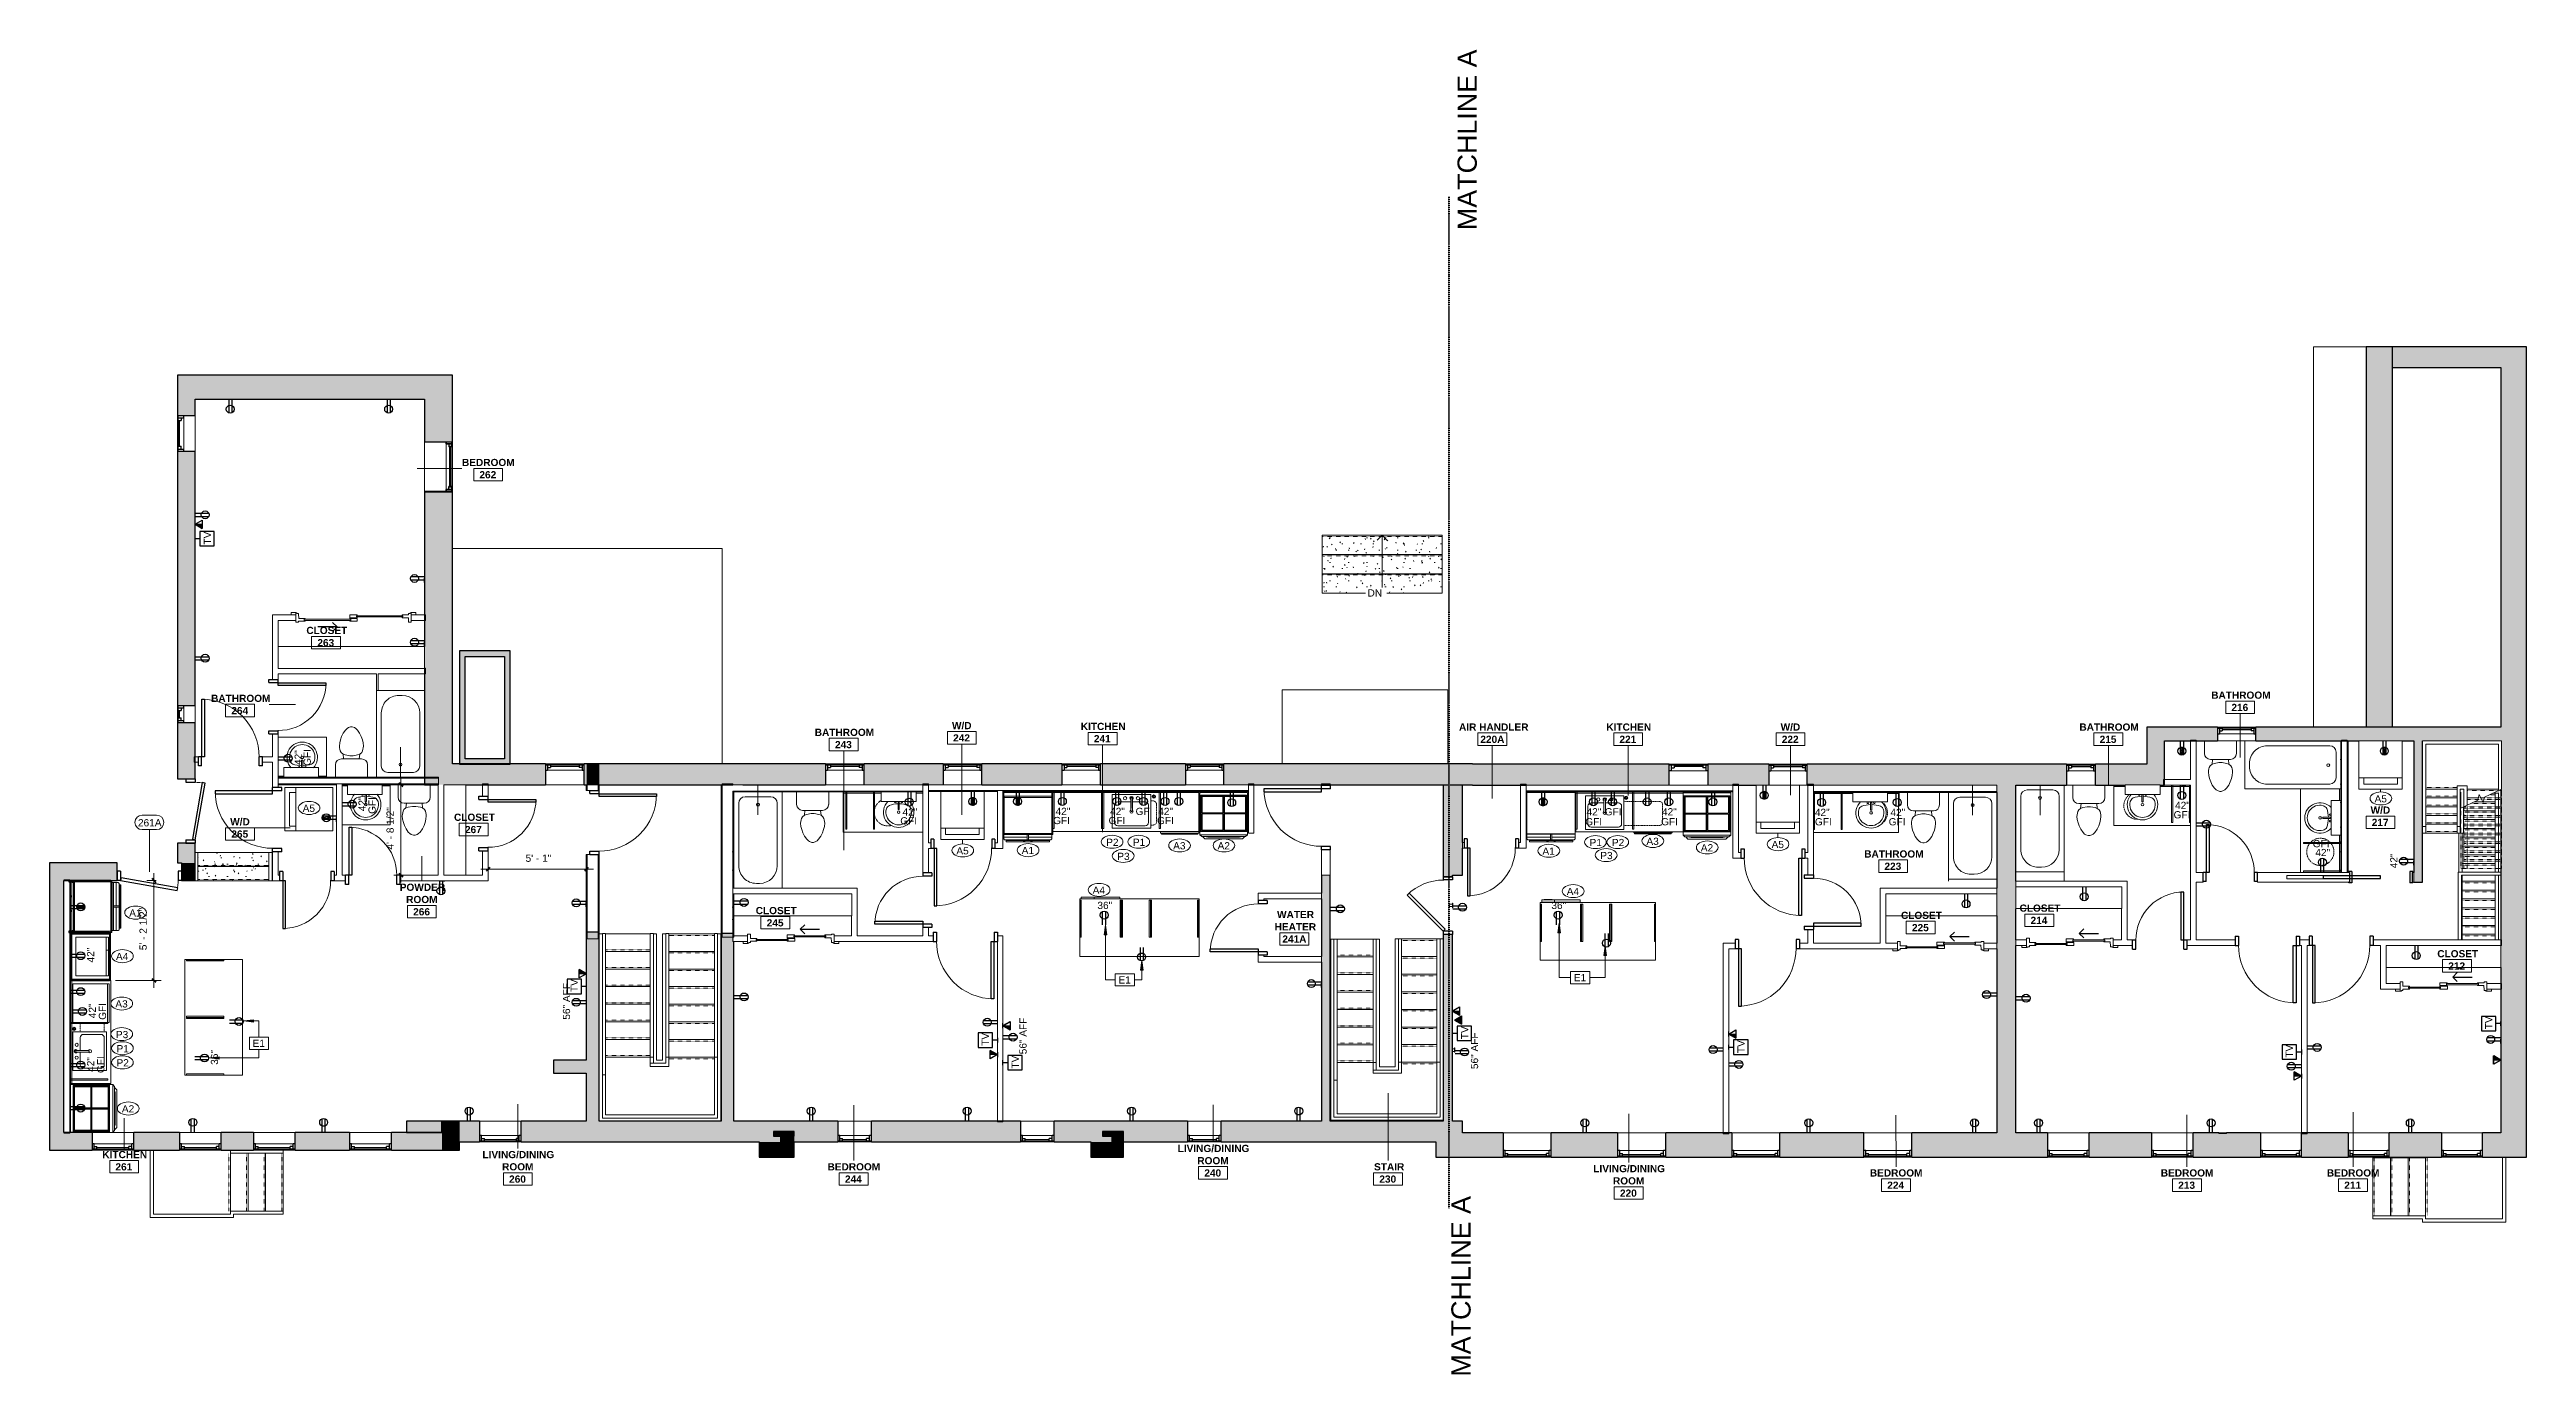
# Model space of a CAD drawing. Header units: inches. Extents: x -529 to 1015, y -2066 to -1239.
import ezdxf

# ---------------------------------------------------------------- set-up
doc = ezdxf.new("R2010")
doc.units = ezdxf.units.IN
doc.header["$MEASUREMENT"] = 0
for name, pattern in [('Dash', [0.25, 0.125, -0.125]), ('Dash dot dot', [0.8125, 0.25, -0.1875, 0, -0.1875, 0, -0.1875]), ('IMPORT-HIDDEN', [0.5625, 0.375, -0.1875]), ('Overhead 1_16_', [0.101562, 0.0625, -0.039062])]:
    doc.linetypes.add(name, pattern=pattern)
for name, color, linetype, lineweight in [('A-ANNO-DIMS', 211, 'Continuous', 9), ('A-ANNO-DIMS-48', 211, 'Continuous', 9), ('A-ANNO-KEYN', 231, 'Continuous', 9), ('A-ANNO-MATC', 214, 'Dash', 140), ('A-ANNO-NOTE', 131, 'Continuous', 9), ('A-AREA-IDEN', 2, 'Continuous', 9), ('A-DETL', 90, 'Continuous', 9), ('A-DETL-GENF', 92, 'Continuous', 9), ('A-DOOR', 31, 'Continuous', 18), ('A-DOOR-FRAM', 31, 'Continuous', 30), ('A-DOOR-GLAZ', 31, 'Continuous', 9), ('A-DOOR-IDEN', 31, 'Continuous', 9), ('A-DOOR-OPNG', 31, 'Continuous', 30), ('A-FLOR-HRAL', 11, 'Continuous', 9), ('A-GENM', 13, 'Continuous', 9), ('A-GLAZ', 151, 'Continuous', 18), ('A-ROOF', 132, 'Continuous', 18), ('A-ROOF-PATT', 132, 'Continuous', 18), ('A-WALL', 113, 'Continuous', 18), ('A-WALL-PATT', 111, 'Continuous', 18), ('E-ELEC-FIXT', 91, 'Continuous', 9), ('E-ELEC-FIXT-IDEN', 2, 'Continuous', 9), ('G-ANNO-TEXT', 231, 'Continuous', 9), ('G-IMPT', 8, 'Continuous', 9), ('I-WALL', 2, 'Continuous', 18), ('P-SANR-FIXT', 6, 'Continuous', 9), ('P-SANR-FIXT-IDEN', 2, 'Continuous', 9), ('Q-CASE', 31, 'Continuous', 9), ('Q-SPCQ', 91, 'Continuous', 9), ('Q-SPCQ-IDEN', 132, 'Continuous', 9), ('S-STRS', 31, 'Continuous', 18), ('S-STRS-ANNO', 31, 'Continuous', 9), ('S-STRS-IDEN', 31, 'Continuous', 9), ('S-STRS-MBND', 31, 'Continuous', 18)]:
    doc.layers.add(name, color=color, linetype=linetype, lineweight=lineweight)
doc.styles.add('Arial', font='arial.ttf', dxfattribs={"height": 4.5})
doc.styles.add('Swis721 Lt BT', font='swissl.ttf', dxfattribs={"height": 4.5})
doc.styles.add('Swis721 Lt BT_1', font='swissl.ttf', dxfattribs={"height": 12})
doc.styles.add('Swis721 Lt BT_B', font='', dxfattribs={"height": 4.5})
doc.styles.get('Swis721 Lt BT_B').set_extended_font_data('Swis721 Lt BT', bold=True)
doc.dimstyles.new('OTJ_-_3_32__Linear__1_2__Tolerance', dxfattribs={"dimscale": 12, "dimtxt": 4.748918, "dimasz": 0.1875, "dimexe": 0.375, "dimexo": 0.25, "dimgap": 0.25, "dimtad": 1, "dimdec": 1, "dimrnd": 0.5, "dimzin": 3, "dimdsep": 46, "dimlunit": 4, "dimtxsty": 'Swis721 Lt BT', "dimblk1": 'OBLIQUE', "dimblk2": 'OBLIQUE', "dimsah": 1, "dimcen": 0.09, "dimdle": 0.375, "dimazin": 0, "dimtfac": 1, "dimtdec": 4, "dimtix": 1, "dimtmove": 0, "dimatfit": 3, "dimfxl": 1, "dimtvp": 1, "dimfrac": 2, "dimtolj": 1, "dimtzin": 0, "dimarcsym": 2})
pattern_1 = [(0, (0, 0), (15.36, 3.84), [0.634, -10.886, 0.634, -10.886, -61.44]), (0, (0, 0), (15.36, 3.84), [-23.04, 0.634, -22.406, 0.634, -10.886, -26.88]), (0, (0, 0), (15.36, 3.84), [-57.6, 0.634, -7.046, 0.634, -18.566]), (120, (5.76, 1.92), (-11.0055376, 11.38215), [0.634, -10.886, 0.634, -10.886, -61.44]), (120, (5.76, 1.92), (-11.0055376, 11.38215), [-23.04, 0.634, -22.406, 0.634, -10.886, -26.88]), (120, (5.76, 1.92), (-11.0055376, 11.38215), [-57.6, 0.634, -7.046, 0.634, -18.566]), (240, (7.68, 9.6), (-4.3544624, -15.22215), [0.634, -10.886, 0.634, -10.886, -61.44]), (240, (7.68, 9.6), (-4.3544624, -15.22215), [-23.04, 0.634, -22.406, 0.634, -10.886, -26.88]), (240, (7.68, 9.6), (-4.3544624, -15.22215), [-57.6, 0.634, -7.046, 0.634, -18.566])]

msp = doc.modelspace()

# ---------------------------------------------------------------- texts
at = {"layer": 'A-ANNO-KEYN', "char_height": 4.5, "width": 9.393, "attachment_point": 1, "style": 'Arial'}
for insert in [(137.18, -1817.22), (137.18, -1817.22), (421.1, -1815.79), (421.1, -1815.79), (-402.56, -1856.73), (-402.56, -1856.73)]:
    msp.add_mtext('E1', dxfattribs=dict(at, insert=insert))
at = {"layer": 'A-ANNO-NOTE', "char_height": 4.5, "attachment_point": 1, "rotation": 90, "style": 'Swis721 Lt BT'}
for s, insert, width in [('TV', (-433.04, -1547.9), 8.484), ('42"', (-376.41, -1685.43), 10.302), ('42"', (-336.58, -1714.25), 10.302), ('42"', (930.05, -1749.79), 10.302), ('42"', (-505.8, -1808.57), 10.302), ('56" AFF', (-209.16, -1844.24), 25.9065), ('TV', (-204.33, -1827.01), 8.484), ('42"', (-504.74, -1843.32), 10.302), ('TV', (51.9, -1860.5), 8.484), ('56" AFF', (75.44, -1865.82), 25.9065), ('TV', (350.8, -1856.36), 8.484), ('56" AFF', (356.94, -1875.07), 25.9065), ('TV', (989.18, -1850.19), 8.484), ('42"', (-505.8, -1876.79), 10.302), ('36"', (-428.61, -1872.38), 10.302), ('TV', (70.61, -1874.67), 8.484), ('TV', (523.11, -1865.06), 8.484), ('TV', (864.88, -1867.88), 8.484)]:
    msp.add_mtext(s, dxfattribs=dict(at, insert=insert, width=width))
at = {"layer": 'A-ANNO-NOTE', "char_height": 4.5, "attachment_point": 1, "style": 'Swis721 Lt BT'}
for s, insert, width in [('42"', (2.59, -1712.46), 10.302), ('42"', (98, -1712.09), 10.302), ('42"', (132, -1712.09), 10.302), ('GFI', (147.89, -1712.09), 11.9685), ('42"', (162, -1712.09), 10.302), ('42"', (429.04, -1712.34), 10.302), ('GFI', (440.36, -1712.34), 11.9685), ('42"', (476.04, -1712.34), 10.302), ('42"', (571.36, -1712.71), 10.302), ('42"', (618.49, -1712.71), 10.302), ('42"', (795.91, -1708.34), 10.302), ('42"', (883.36, -1737.75), 10.302), ('36"', (124.09, -1770.72), 10.302), ('36"', (407.09, -1770.72), 10.302)]:
    msp.add_mtext(s, dxfattribs=dict(at, insert=insert, width=width))
at = {"layer": 'A-AREA-IDEN', "char_height": 4.5, "attachment_point": 1, "style": 'Swis721 Lt BT_B'}
for s, insert, width in [('BEDROOM', (-272.05, -1494.48), 39.39), ('262', (-261.18, -1502.14), 12.726), ('CLOSET', (-369.06, -1599.24), 29.694), ('263', (-362.2, -1606.9), 12.726), ('BATHROOM', (-428.46, -1641.59), 43.632), ('264', (-415.84, -1649.25), 12.726), ('BATHROOM', (818.44, -1639.6), 43.632), ('216', (831.06, -1647.26), 12.726), ('BATHROOM', (-52.12, -1662.8), 43.632), ('W/D', (33.41, -1658.59), 14.847), ('242', (34.15, -1666.25), 12.726), ('KITCHEN', (113.72, -1659.09), 32.8755), ('241', (121.89, -1666.75), 12.726), ('AIR HANDLER', (349.52, -1659.49), 50.1465), ('220A', (362.81, -1667.15), 17.574), ('KITCHEN', (441.37, -1659.49), 32.8755), ('221', (449.54, -1667.15), 12.726), ('W/D', (550.02, -1659.49), 14.847), ('222', (550.75, -1667.15), 12.726), ('BATHROOM', (736.27, -1659.49), 43.632), ('215', (748.89, -1667.15), 12.726), ('243', (-39.5, -1670.46), 12.726), ('W/D', (917.8, -1711.29), 14.847), ('W/D', (-416.55, -1718.56), 14.847), ('265', (-415.81, -1726.22), 12.726), ('CLOSET', (-277.03, -1715.76), 29.694), ('267', (-270.18, -1723.42), 12.726), ('217', (918.53, -1718.95), 12.726), ('BATHROOM', (602.13, -1738.64), 43.632), ('POWDER', (-310.85, -1759.41), 33.33), ('223', (614.75, -1746.3), 12.726), ('ROOM', (-306.85, -1767.03), 23.7855), ('266', (-302.49, -1774.7), 12.726), ('CLOSET', (-88.93, -1773.94), 29.694), ('CLOSET', (698.97, -1772.42), 29.694), ('245', (-82.07, -1781.6), 12.726), ('HEATER', (234.58, -1784.04), 29.5425), ('WATER', (236.08, -1776.42), 25.9065), ('CLOSET', (625.05, -1776.92), 29.694), ('225', (631.91, -1784.58), 12.726), ('214', (705.82, -1780.08), 12.726), ('241A', (239.38, -1791.71), 17.574), ('CLOSET', (959.38, -1800.85), 29.694), ('212', (966.24, -1808.51), 12.726), ('KITCHEN', (-496.26, -1926.11), 32.8755), ('LIVING/DINING', (-259.28, -1926.11), 53.328), ('LIVING/DINING', (174.12, -1922.29), 53.328), ('ROOM', (186.37, -1929.92), 23.7855), ('261', (-488.09, -1933.77), 12.726), ('ROOM', (-247.03, -1933.73), 23.7855), ('260', (-242.67, -1941.4), 12.726), ('BEDROOM', (-44.16, -1933.74), 39.39), ('244', (-33.3, -1941.4), 12.726), ('240', (190.73, -1937.58), 12.726), ('STAIR', (296.56, -1933.74), 21.0585), ('230', (299.85, -1941.4), 12.726), ('LIVING/DINING', (433.24, -1934.88), 53.328), ('ROOM', (445.49, -1942.5), 23.7855), ('BEDROOM', (605.63, -1937.56), 39.39), ('224', (616.49, -1945.22), 12.726), ('BEDROOM', (787.02, -1937.56), 39.39), ('213', (797.88, -1945.22), 12.726), ('BEDROOM', (890.53, -1937.56), 39.39), ('211', (901.4, -1945.22), 12.726), ('220', (449.85, -1950.17), 12.726)]:
    msp.add_mtext(s, dxfattribs=dict(at, insert=insert, width=width))
at = {"layer": 'A-DOOR-IDEN', "insert": (-474.04, -1719.17), "char_height": 4.5, "width": 16.968, "attachment_point": 1, "style": 'Swis721 Lt BT'}
msp.add_mtext('261A', dxfattribs=at)
at = {"layer": 'E-ELEC-FIXT-IDEN', "char_height": 4.5, "width": 11.9685, "attachment_point": 1, "rotation": 90, "style": 'Swis721 Lt BT'}
for insert in [(-370.8, -1685.94), (-330.36, -1715.9), (-498.45, -1844.31), (-499.52, -1877.54)]:
    msp.add_mtext('GFI', dxfattribs=dict(at, insert=insert))
at = {"layer": 'E-ELEC-FIXT-IDEN', "char_height": 4.5, "width": 11.9685, "attachment_point": 1, "style": 'Swis721 Lt BT'}
for insert in [(1.19, -1717.98), (96.5, -1717.78), (131.04, -1717.78), (161.25, -1717.78), (428.21, -1718.51), (475.5, -1718.51), (571.39, -1718.56), (617.38, -1718.56), (795, -1714.2), (881.71, -1732.2)]:
    msp.add_mtext('GFI', dxfattribs=dict(at, insert=insert))
at = {"layer": 'G-ANNO-TEXT', "color": 7, "char_height": 12, "width": 127.1085, "attachment_point": 1, "rotation": 90, "style": 'Swis721 Lt BT_1'}
for insert in [(348.59, -1351.87), (344.74, -2066.88)]:
    msp.add_mtext('MATCHLINE A', dxfattribs=dict(at, insert=insert))
at = {"layer": 'P-SANR-FIXT-IDEN', "char_height": 4.5, "width": 8.787, "attachment_point": 1, "style": 'Swis721 Lt BT'}
for s, insert in [('P2', (129.56, -1731.34)), ('P3', (136.49, -1740.15)), ('P1', (146.18, -1731.34)), ('P1', (430.92, -1731.52)), ('P3', (437.6, -1739.62)), ('P2', (444.84, -1731.52)), ('P3', (-487.8, -1851.27)), ('P1', (-487.42, -1860.08)), ('P2', (-487.42, -1868.88))]:
    msp.add_mtext(s, dxfattribs=dict(at, insert=insert))
at = {"layer": 'Q-SPCQ-IDEN', "char_height": 4.5, "width": 9.393, "attachment_point": 1, "style": 'Arial'}
for s, insert in [('A5', (-371.36, -1710.18)), ('A5', (920.28, -1704.23)), ('A5', (36.15, -1736.66)), ('A1', (76.88, -1736.48)), ('A3', (171.32, -1733.53)), ('A2', (199.01, -1733.53)), ('A1', (401.52, -1736.87)), ('A3', (466.36, -1730.76)), ('A2', (500.27, -1734.79)), ('A5', (544.4, -1732.74)), ('A1', (-479.49, -1775.45)), ('A4', (121.12, -1761.24)), ('A4', (416.68, -1762.04)), ('A4', (-487.76, -1802.6)), ('A3', (-488.13, -1832.14)), ('A2', (-484.07, -1897.6))]:
    msp.add_mtext(s, dxfattribs=dict(at, insert=insert))

# ---------------------------------------------------------------- blocks, each defined once
blk = doc.blocks.new('Top Rail Type - Top Rail_Internal_-5057285-2ND FLOOR - POWER _ SIGNAL')
at = {"layer": 'A-FLOR-HRAL'}
for p, q in [((-154.7, -1790.6), (-152.7, -1790.6)), ((-154.7, -1867.6), (-154.7, -1790.6)), ((-152.7, -1790.6), (-152.7, -1867.6)), ((-145, -1790.6), (-143, -1790.6)), ((-145, -1867.6), (-145, -1790.6)), ((-143, -1790.6), (-143, -1867.6)), ((-154.7, -1871.4), (-154.7, -1867.6)), ((-152.7, -1867.6), (-154.7, -1867.6)), ((-152.7, -1867.6), (-152.7, -1871.4)), ((-145, -1867.6), (-143, -1867.6)), ((-145, -1871.4), (-145, -1867.6)), ((-143, -1867.6), (-143, -1873.4)), ((-152.7, -1871.4), (-154.7, -1871.4)), ((-154.7, -1873.4), (-154.7, -1872.4)), ((-143, -1873.4), (-154.7, -1873.4)), ((-152.7, -1871.4), (-145, -1871.4))]:
    blk.add_line(p, q, dxfattribs=at)
blk = doc.blocks.new('Top Rail Type - Top Rail_Internal_-V1-2ND FLOOR - POWER _ SIGNAL')
at = {"layer": 'A-FLOR-HRAL'}
for p, q in [((-154.7, -1790.6), (-152.7, -1790.6)), ((-154.7, -1867.6), (-154.7, -1790.6)), ((-152.7, -1867.6), (-152.7, -1790.6)), ((-143, -1790.6), (-145, -1790.6)), ((-145, -1790.6), (-145, -1867.6)), ((-143, -1790.6), (-143, -1867.6)), ((-154.7, -1872.4), (-154.7, -1867.6)), ((-152.7, -1871.4), (-152.7, -1867.6)), ((-145, -1867.6), (-145, -1871.4)), ((-143, -1867.6), (-143, -1873.4)), ((-143, -1873.4), (-154.7, -1873.4)), ((-145, -1871.4), (-152.7, -1871.4))]:
    blk.add_line(p, q, dxfattribs=at)
blk = doc.blocks.new('Top Rail Type - Top Rail_Internal_-5057302-2ND FLOOR - POWER _ SIGNAL')
at = {"layer": 'A-FLOR-HRAL'}
for p, q in [((-184.5, -1790.6), (-182.5, -1790.6)), ((-184.5, -1867.6), (-184.5, -1790.6)), ((-182.5, -1790.6), (-182.5, -1867.6)), ((-114.7, -1790.6), (-112.7, -1790.6)), ((-114.7, -1867.6), (-114.7, -1790.6)), ((-112.7, -1790.6), (-112.7, -1867.6)), ((-184.5, -1878.6), (-184.5, -1867.6)), ((-182.5, -1867.6), (-182.5, -1878.6)), ((-114.7, -1867.6), (-112.7, -1867.6)), ((-114.7, -1903.6), (-114.7, -1867.6)), ((-112.7, -1867.6), (-112.7, -1905.6)), ((-184.5, -1905.6), (-184.5, -1878.6)), ((-182.5, -1878.6), (-184.5, -1878.6)), ((-182.5, -1878.6), (-182.5, -1903.6)), ((-112.7, -1905.6), (-184.5, -1905.6)), ((-182.5, -1903.6), (-114.7, -1903.6))]:
    blk.add_line(p, q, dxfattribs=at)
blk = doc.blocks.new('Top Rail Type - Top Rail_Internal_-V2-2ND FLOOR - POWER _ SIGNAL')
at = {"layer": 'A-FLOR-HRAL'}
for p, q in [((-184.5, -1790.6), (-182.5, -1790.6)), ((-184.5, -1878.6), (-184.5, -1790.6)), ((-182.5, -1878.6), (-182.5, -1790.6)), ((-112.7, -1790.6), (-114.7, -1790.6)), ((-114.7, -1790.6), (-114.7, -1867.6)), ((-112.7, -1790.6), (-112.7, -1867.6)), ((-114.7, -1867.6), (-114.7, -1903.6)), ((-112.7, -1867.6), (-112.7, -1905.6)), ((-184.5, -1905.6), (-184.5, -1878.6)), ((-182.5, -1903.6), (-182.5, -1878.6)), ((-112.7, -1905.6), (-184.5, -1905.6)), ((-114.7, -1903.6), (-182.5, -1903.6))]:
    blk.add_line(p, q, dxfattribs=at)
blk = doc.blocks.new('Top Rail Type - Top Rail_Internal_-5057916-2ND FLOOR - POWER _ SIGNAL')
at = {"layer": 'A-FLOR-HRAL'}
for p, q in [((295.9, -1794), (297.9, -1794)), ((295.9, -1871), (295.9, -1794)), ((297.9, -1794), (297.9, -1871)), ((311.7, -1793.8), (313.7, -1793.8)), ((311.7, -1870.8), (311.7, -1793.8)), ((313.7, -1793.8), (313.7, -1870.8)), ((295.9, -1875.7), (295.9, -1871)), ((297.9, -1871), (295.9, -1871)), ((297.9, -1875.7), (295.9, -1875.7)), ((295.9, -1877.7), (295.9, -1876.7)), ((313.7, -1877.7), (295.9, -1877.7)), ((297.9, -1871), (297.9, -1875.7)), ((297.9, -1875.7), (311.7, -1875.7)), ((311.7, -1870.8), (313.7, -1870.8)), ((311.7, -1875.7), (311.7, -1870.8)), ((313.7, -1870.8), (313.7, -1877.7))]:
    blk.add_line(p, q, dxfattribs=at)
blk = doc.blocks.new('Top Rail Type - Top Rail_Internal_-V3-2ND FLOOR - POWER _ SIGNAL')
at = {"layer": 'A-FLOR-HRAL'}
for p, q in [((295.9, -1794), (297.9, -1794)), ((295.9, -1871), (295.9, -1794)), ((297.9, -1871), (297.9, -1794)), ((313.7, -1793.8), (311.7, -1793.8)), ((311.7, -1793.8), (311.7, -1870.8)), ((313.7, -1793.8), (313.7, -1870.8)), ((295.9, -1876.7), (295.9, -1871)), ((313.7, -1877.7), (295.9, -1877.7)), ((297.9, -1875.7), (297.9, -1871)), ((311.7, -1875.7), (297.9, -1875.7)), ((311.7, -1870.8), (311.7, -1875.7)), ((313.7, -1870.8), (313.7, -1877.7))]:
    blk.add_line(p, q, dxfattribs=at)
blk = doc.blocks.new('Top Rail Type - Top Rail_Internal_-5057935-2ND FLOOR - POWER _ SIGNAL')
at = {"layer": 'A-FLOR-HRAL'}
for p, q in [((271.5, -1794), (273.5, -1794)), ((271.5, -1871), (271.5, -1794)), ((273.5, -1794), (273.5, -1871)), ((335.7, -1793.8), (337.7, -1793.8)), ((335.7, -1870.8), (335.7, -1793.8)), ((337.7, -1793.8), (337.7, -1870.8)), ((271.5, -1882), (271.5, -1871)), ((271.5, -1905), (271.5, -1882)), ((273.5, -1882), (271.5, -1882)), ((273.5, -1871), (273.5, -1882)), ((273.5, -1882), (273.5, -1903)), ((335.7, -1870.8), (337.7, -1870.8)), ((335.7, -1903), (335.7, -1870.8)), ((337.7, -1870.8), (337.7, -1905)), ((337.7, -1905), (271.5, -1905)), ((273.5, -1903), (335.7, -1903))]:
    blk.add_line(p, q, dxfattribs=at)
blk = doc.blocks.new('Top Rail Type - Top Rail_Internal_-V4-2ND FLOOR - POWER _ SIGNAL')
at = {"layer": 'A-FLOR-HRAL'}
for p, q in [((271.5, -1794), (273.5, -1794)), ((271.5, -1882), (271.5, -1794)), ((273.5, -1882), (273.5, -1794)), ((337.7, -1793.8), (335.7, -1793.8)), ((335.7, -1793.8), (335.7, -1870.8)), ((337.7, -1793.8), (337.7, -1870.8)), ((271.5, -1905), (271.5, -1882)), ((273.5, -1903), (273.5, -1882)), ((335.7, -1870.8), (335.7, -1903)), ((337.7, -1870.8), (337.7, -1905)), ((337.7, -1905), (271.5, -1905)), ((335.7, -1903), (273.5, -1903))]:
    blk.add_line(p, q, dxfattribs=at)
blk = doc.blocks.new('Window-Double-Hung - 24_ x 44_-5077948-2ND FLOOR - POWER _ SIGNAL')
at = {"layer": 'A-GLAZ', "color": 8, "lineweight": 30}
for p, q in [((-12, 6.5), (-12, -6.5)), ((-12, 6), (-9, 6)), ((-12, 2.5), (-10.75, 2.5)), ((-10.75, 6), (-10.75, 2.5)), ((-10.75, 4.25), (-9, 4.25)), ((-9, 6), (-9, 4.25)), ((-9, 5.125), (9, 5.125)), ((9, 6), (12, 6)), ((9, 6), (9, 4.25)), ((10.75, 4.25), (9, 4.25)), ((10.75, 6), (10.75, 2.5)), ((10.75, 2.5), (12, 2.5)), ((12, -6.5), (12, 6.5))]:
    blk.add_line(p, q, dxfattribs=at)
at = {"layer": 'A-GLAZ'}
for p, q in [((12, 6.5), (-12, 6.5)), ((-12, -6.5), (12, -6.5))]:
    blk.add_line(p, q, dxfattribs=at)
at = {"layer": 'A-GLAZ', "lineweight": 9}
for p, q in [((-10.75, 2.5), (10.75, 2.5)), ((-9, 6), (9, 6))]:
    blk.add_line(p, q, dxfattribs=at)
blk = doc.blocks.new('Window-Double-Hung - 24_ x 44_-5956784-2ND FLOOR - POWER _ SIGNAL')
at = {"layer": 'A-GLAZ', "color": 8, "lineweight": 30}
for p, q in [((-12, 4.25), (-12, -4.25)), ((-12, 3.75), (-9, 3.75)), ((-12, 0.25), (-10.75, 0.25)), ((-10.75, 3.75), (-10.75, 0.25)), ((-10.75, 2), (-9, 2)), ((-9, 3.75), (-9, 2)), ((-9, 2.875), (9, 2.875)), ((9, 3.75), (12, 3.75)), ((9, 3.75), (9, 2)), ((10.75, 2), (9, 2)), ((10.75, 3.75), (10.75, 0.25)), ((10.75, 0.25), (12, 0.25)), ((12, -4.25), (12, 4.25))]:
    blk.add_line(p, q, dxfattribs=at)
at = {"layer": 'A-GLAZ'}
for p, q in [((12, 4.25), (-12, 4.25)), ((-12, -4.25), (12, -4.25))]:
    blk.add_line(p, q, dxfattribs=at)
at = {"layer": 'A-GLAZ', "lineweight": 9}
for p, q in [((-10.75, 0.25), (10.75, 0.25)), ((-9, 3.75), (9, 3.75))]:
    blk.add_line(p, q, dxfattribs=at)
blk = doc.blocks.new('extra piece - extra piece-5080210-2ND FLOOR - POWER _ SIGNAL')
at = {"layer": 'A-WALL', "lineweight": 9}
blk.add_hatch(color=7, dxfattribs=at).paths.add_polyline_path([(-284.6, -1914.6), (-284.6, -1907.5), (-306.6, -1907.5), (-306.6, -1914.6)], flags=0)
at = {"layer": 'A-WALL', "color": 8, "lineweight": 30}
for p, q in [((-284.6, -1907.5), (-306.6, -1907.5)), ((-306.6, -1907.5), (-306.6, -1914.6)), ((-306.6, -1914.6), (-284.6, -1914.6)), ((-284.6, -1914.6), (-284.6, -1907.5))]:
    blk.add_line(p, q, dxfattribs=at)
blk = doc.blocks.new('Window-Double-Hung - 24_ x 44_-V5-2ND FLOOR - POWER _ SIGNAL')
at = {"layer": 'A-GLAZ', "color": 8, "lineweight": 30}
for p, q in [((-12, 6.5), (-12, -6.5)), ((-12, 6), (-9, 6)), ((-12, 2.5), (-10.75, 2.5)), ((-10.75, 6), (-10.75, 2.5)), ((-10.75, 4.25), (-9, 4.25)), ((-9, 6), (-9, 4.25)), ((-9, 5.125), (9, 5.125)), ((9, 6), (12, 6)), ((9, 6), (9, 4.25)), ((10.75, 4.25), (9, 4.25)), ((10.75, 6), (10.75, 2.5)), ((10.75, 2.5), (12, 2.5)), ((12, -6.5), (12, 6.5))]:
    blk.add_line(p, q, dxfattribs=at)
at = {"layer": 'A-GLAZ'}
for p, q in [((12, 6.5), (-12, 6.5)), ((7.066, -6.5), (12, -6.5))]:
    blk.add_line(p, q, dxfattribs=at)
at = {"layer": 'A-GLAZ', "lineweight": 9}
for p, q in [((-10.75, 2.5), (10.75, 2.5)), ((-9, 6), (9, 6))]:
    blk.add_line(p, q, dxfattribs=at)
blk = doc.blocks.new('Window-Double-Hung - 24_ x 44_-5956437-2ND FLOOR - POWER _ SIGNAL')
at = {"layer": 'A-GLAZ', "color": 8, "lineweight": 30}
for p, q in [((-12, 6.5), (-12, -6.5)), ((-12, 6), (-9, 6)), ((-12, 2.5), (-10.75, 2.5)), ((-10.75, 6), (-10.75, 2.5)), ((-10.75, 4.25), (-9, 4.25)), ((-9, 6), (-9, 4.25)), ((-9, 5.125), (9, 5.125)), ((9, 6), (12, 6)), ((9, 6), (9, 4.25)), ((10.75, 4.25), (9, 4.25)), ((10.75, 6), (10.75, 2.5)), ((10.75, 2.5), (12, 2.5)), ((12, -6.5), (12, 6.5))]:
    blk.add_line(p, q, dxfattribs=at)
at = {"layer": 'A-GLAZ'}
for p, q in [((12, 6.5), (-12, 6.5)), ((-12, -6.5), (12, -6.5))]:
    blk.add_line(p, q, dxfattribs=at)
at = {"layer": 'A-GLAZ', "lineweight": 9}
for p, q in [((-10.75, 2.5), (10.75, 2.5)), ((-9, 6), (9, 6))]:
    blk.add_line(p, q, dxfattribs=at)
blk = doc.blocks.new('Single Flush - D1 3_ X 7_3_ - NOT FR-6103513-2ND FLOOR - POWER _ SIGNAL')
at = {"layer": 'A-DOOR', "color": 8, "lineweight": 30}
for p, q in [((-17.4, 11.7), (-17.7, 10)), ((-17.7, 10), (17.6, 3.8)), ((17.9, 5.5), (-17.4, 11.7)), ((17.6, 3.8), (17.9, 5.5))]:
    blk.add_line(p, q, dxfattribs=at)
at = {"layer": 'A-DOOR', "lineweight": 9}
blk.add_arc((17.9, 5.5), 35.8, 170, 180.5, dxfattribs=at)
at = {"layer": 'A-DOOR-FRAM', "color": 8}
for p, q in [((-20, -0.3), (-20, 5.5)), ((-20, 5.5), (-18, 5.5)), ((-18, -0.3), (-18, 5.5)), ((18, -0.3), (18, 5.5)), ((18, 5.5), (20, 5.5)), ((20, -0.3), (20, 5.5)), ((-20, -0.3), (-18, -0.3)), ((18, -0.3), (20, -0.3))]:
    blk.add_line(p, q, dxfattribs=at)
blk = doc.blocks.new('Window-Double-Hung - 2_ - 1 139_256_ Wx 42_-5478414-2ND FLOOR - POWER _ SIGNAL')
at = {"layer": 'A-GLAZ', "color": 8, "lineweight": 30}
for p, q in [((-12.8, 7.5), (-12.8, -7.5)), ((-12.8, 7), (-9.8, 7)), ((-12.8, 3.5), (-11.5, 3.5)), ((-11.5, 7), (-11.5, 3.5)), ((-11.5, 5.3), (-9.8, 5.3)), ((-9.8, 7), (-9.8, 5.3)), ((-9.8, 6.1), (9.8, 6.1)), ((9.8, 7), (12.8, 7)), ((9.8, 7), (9.8, 5.3)), ((11.5, 5.3), (9.8, 5.3)), ((11.5, 7), (11.5, 3.5)), ((11.5, 3.5), (12.8, 3.5)), ((12.8, -7.5), (12.8, 7.5))]:
    blk.add_line(p, q, dxfattribs=at)
at = {"layer": 'A-GLAZ'}
for p, q in [((12.8, 7.5), (-12.8, 7.5)), ((-12.8, -7.5), (12.8, -7.5))]:
    blk.add_line(p, q, dxfattribs=at)
at = {"layer": 'A-GLAZ', "lineweight": 9}
for p, q in [((-11.5, 3.5), (11.5, 3.5)), ((-9.8, 7), (9.8, 7))]:
    blk.add_line(p, q, dxfattribs=at)
blk = doc.blocks.new('Window-Double-Hung - 26_ x 42_-5114290-2ND FLOOR - POWER _ SIGNAL')
at = {"layer": 'A-GLAZ', "color": 8, "lineweight": 30}
for p, q in [((-13, 7.5), (-13, -7.5)), ((-13, 7), (-10, 7)), ((-13, 3.5), (-11.75, 3.5)), ((-11.75, 7), (-11.75, 3.5)), ((-11.75, 5.25), (-10, 5.25)), ((-10, 7), (-10, 5.25)), ((-10, 6.125), (10, 6.125)), ((10, 7), (13, 7)), ((10, 7), (10, 5.25)), ((11.75, 5.25), (10, 5.25)), ((11.75, 7), (11.75, 3.5)), ((11.75, 3.5), (13, 3.5)), ((13, -7.5), (13, 7.5))]:
    blk.add_line(p, q, dxfattribs=at)
at = {"layer": 'A-GLAZ'}
for p, q in [((13, 7.5), (-13, 7.5)), ((-13, -7.5), (13, -7.5))]:
    blk.add_line(p, q, dxfattribs=at)
at = {"layer": 'A-GLAZ', "lineweight": 9}
for p, q in [((-11.75, 3.5), (11.75, 3.5)), ((-10, 7), (10, 7))]:
    blk.add_line(p, q, dxfattribs=at)
blk = doc.blocks.new('Window-Double-Hung - 2_ - 5 239_256_ W x 42_-5478030-2ND FLOOR - POWER _ SIGNAL')
at = {"layer": 'A-GLAZ', "color": 8, "lineweight": 30}
for p, q in [((-15, 7.5), (-15, -7.5)), ((-15, 7), (-12, 7)), ((-15, 3.5), (-13.7, 3.5)), ((-13.7, 7), (-13.7, 3.5)), ((-13.7, 5.3), (-12, 5.3)), ((-12, 7), (-12, 5.3)), ((-12, 6.1), (12, 6.1)), ((12, 7), (15, 7)), ((12, 7), (12, 5.3)), ((13.7, 5.3), (12, 5.3)), ((13.7, 7), (13.7, 3.5)), ((13.7, 3.5), (15, 3.5)), ((15, -7.5), (15, 7.5))]:
    blk.add_line(p, q, dxfattribs=at)
at = {"layer": 'A-GLAZ'}
for p, q in [((15, 7.5), (-15, 7.5)), ((-15, -7.5), (15, -7.5))]:
    blk.add_line(p, q, dxfattribs=at)
at = {"layer": 'A-GLAZ', "lineweight": 9}
for p, q in [((-13.7, 3.5), (13.7, 3.5)), ((-12, 7), (12, 7))]:
    blk.add_line(p, q, dxfattribs=at)
blk = doc.blocks.new('Top Rail Type - Top Rail_Internal_-5120878-2ND FLOOR - POWER _ SIGNAL')
at = {"layer": 'A-FLOR-HRAL'}
blk.add_hatch(color=7, dxfattribs=at).paths.add_polyline_path([(973.7, -1723.7), (973.7, -1723.7), (971.7, -1723.7)], flags=0)
for p, q in [((971.7, -1723.7), (973.7, -1723.7)), ((971.7, -1727.9), (971.7, -1723.7)), ((973.7, -1727.9), (971.7, -1727.9)), ((973.7, -1723.7), (973.7, -1727.9))]:
    blk.add_line(p, q, dxfattribs=at)
blk = doc.blocks.new('Top Rail Type - Top Rail_Internal_-V6-2ND FLOOR - POWER _ SIGNAL')
at = {"layer": 'A-FLOR-HRAL'}
for p, q in [((971.7, -1698.4), (978, -1698.4)), ((971.7, -1703.4), (971.7, -1698.4)), ((978, -1698.4), (978, -1710.4)), ((971.7, -1727.9), (971.7, -1703.4)), ((973.7, -1700.4), (976, -1700.4)), ((973.7, -1703.4), (973.7, -1700.4)), ((973.7, -1727.9), (973.7, -1703.4)), ((976, -1700.4), (976, -1711.4)), ((976, -1711.4), (978, -1710.4)), ((971.7, -1727.9), (973.7, -1727.9))]:
    blk.add_line(p, q, dxfattribs=at)
at = {"layer": 'A-FLOR-HRAL', "linetype": 'Overhead 1_16_'}
for p, q in [((976, -1711.4), (976, -1749.9)), ((978, -1710.4), (978, -1749.9)), ((978, -1749.9), (976, -1749.9))]:
    blk.add_line(p, q, dxfattribs=at)
blk = doc.blocks.new('Top Rail Type - Top Rail_Internal_-5120897-2ND FLOOR - POWER _ SIGNAL')
at = {"layer": 'A-FLOR-HRAL'}
blk.add_hatch(color=7, dxfattribs=at).paths.add_polyline_path([(952.2, -1723.7), (952.2, -1723.7), (950.2, -1723.7)], flags=0)
for p, q in [((950.2, -1723.7), (952.2, -1723.7)), ((950.2, -1727.9), (950.2, -1723.7)), ((952.2, -1727.9), (950.2, -1727.9)), ((952.2, -1723.7), (952.2, -1727.9))]:
    blk.add_line(p, q, dxfattribs=at)
blk = doc.blocks.new('Top Rail Type - Top Rail_Internal_-V7-2ND FLOOR - POWER _ SIGNAL')
at = {"layer": 'A-FLOR-HRAL'}
for p, q in [((950.2, -1670.4), (999.5, -1670.4)), ((950.2, -1700.4), (950.2, -1670.4)), ((952.2, -1672.4), (997.5, -1672.4)), ((952.2, -1700.4), (952.2, -1672.4)), ((997.5, -1672.4), (997.5, -1694.9)), ((999.5, -1670.4), (999.5, -1694.9)), ((997.5, -1694.9), (997.5, -1701.3)), ((999.5, -1694.9), (999.5, -1700.4)), ((950.2, -1727.9), (950.2, -1700.4)), ((952.2, -1727.9), (952.2, -1700.4)), ((997.5, -1701.3), (999.5, -1700.4)), ((950.2, -1727.9), (952.2, -1727.9))]:
    blk.add_line(p, q, dxfattribs=at)
at = {"layer": 'A-FLOR-HRAL', "linetype": 'Overhead 1_16_'}
for p, q in [((997.5, -1701.3), (997.5, -1749.9)), ((999.5, -1700.4), (999.5, -1749.9)), ((999.5, -1749.9), (997.5, -1749.9))]:
    blk.add_line(p, q, dxfattribs=at)
blk = doc.blocks.new('Window-Double-Hung - 21_ x 42_-5127715-2ND FLOOR - POWER _ SIGNAL')
at = {"layer": 'A-GLAZ', "color": 8, "lineweight": 30}
for p, q in [((-10.5, 6.5), (-10.5, -6.5)), ((-10.5, 6), (-7.5, 6)), ((-10.5, 2.5), (-9.25, 2.5)), ((-9.25, 6), (-9.25, 2.5)), ((-9.25, 4.25), (-7.5, 4.25)), ((-7.5, 6), (-7.5, 4.25)), ((-7.5, 5.125), (7.5, 5.125)), ((7.5, 6), (10.5, 6)), ((7.5, 6), (7.5, 4.25)), ((9.25, 4.25), (7.5, 4.25)), ((9.25, 6), (9.25, 2.5)), ((9.25, 2.5), (10.5, 2.5)), ((10.5, -6.5), (10.5, 6.5))]:
    blk.add_line(p, q, dxfattribs=at)
at = {"layer": 'A-GLAZ'}
for p, q in [((10.5, 6.5), (-10.5, 6.5)), ((-10.5, -6.5), (10.5, -6.5))]:
    blk.add_line(p, q, dxfattribs=at)
at = {"layer": 'A-GLAZ', "lineweight": 9}
for p, q in [((-9.25, 2.5), (9.25, 2.5)), ((-7.5, 6), (7.5, 6))]:
    blk.add_line(p, q, dxfattribs=at)
blk = doc.blocks.new('Window-Double-Hung - 26_ x 42_-5128332-2ND FLOOR - POWER _ SIGNAL')
at = {"layer": 'A-GLAZ', "color": 8, "lineweight": 30}
for p, q in [((-13, 6.5), (-13, -6.5)), ((-13, 6), (-10, 6)), ((-13, 2.5), (-11.75, 2.5)), ((-11.75, 6), (-11.75, 2.5)), ((-11.75, 4.25), (-10, 4.25)), ((-10, 6), (-10, 4.25)), ((-10, 5.125), (10, 5.125)), ((10, 6), (13, 6)), ((10, 6), (10, 4.25)), ((11.75, 4.25), (10, 4.25)), ((11.75, 6), (11.75, 2.5)), ((11.75, 2.5), (13, 2.5)), ((13, -6.5), (13, 6.5))]:
    blk.add_line(p, q, dxfattribs=at)
at = {"layer": 'A-GLAZ'}
for p, q in [((13, 6.5), (-13, 6.5)), ((-13, -6.5), (13, -6.5))]:
    blk.add_line(p, q, dxfattribs=at)
at = {"layer": 'A-GLAZ', "lineweight": 9}
for p, q in [((-11.75, 2.5), (11.75, 2.5)), ((-10, 6), (10, 6))]:
    blk.add_line(p, q, dxfattribs=at)
blk = doc.blocks.new('Window-Double-Hung - 26_ x 42_-5128400-2ND FLOOR - POWER _ SIGNAL')
at = {"layer": 'A-GLAZ', "color": 8, "lineweight": 30}
for p, q in [((-13, 5.5), (-13, -5.5)), ((-13, 5), (-10, 5)), ((-13, 1.5), (-11.75, 1.5)), ((-11.75, 5), (-11.75, 1.5)), ((-11.75, 3.25), (-10, 3.25)), ((-10, 5), (-10, 3.25)), ((-10, 4.125), (10, 4.125)), ((10, 5), (13, 5)), ((10, 5), (10, 3.25)), ((11.75, 3.25), (10, 3.25)), ((11.75, 5), (11.75, 1.5)), ((11.75, 1.5), (13, 1.5)), ((13, -5.5), (13, 5.5))]:
    blk.add_line(p, q, dxfattribs=at)
at = {"layer": 'A-GLAZ'}
for p, q in [((13, 5.5), (-13, 5.5)), ((-13, -5.5), (13, -5.5))]:
    blk.add_line(p, q, dxfattribs=at)
at = {"layer": 'A-GLAZ', "lineweight": 9}
for p, q in [((-11.75, 1.5), (11.75, 1.5)), ((-10, 5), (10, 5))]:
    blk.add_line(p, q, dxfattribs=at)
blk = doc.blocks.new('Single Flush - D1 2_6_ X 8_ - NOT FR-6102321-2ND FLOOR - POWER _ SIGNAL')
at = {"layer": 'A-DOOR', "lineweight": 30}
for p, q in [((13.15625, -1.75), (14.90625, -1.75)), ((13.15625, -31.5625), (13.15625, -1.75)), ((14.90625, -1.75), (14.90625, -31.5625)), ((14.90625, -31.5625), (13.15625, -31.5625))]:
    blk.add_line(p, q, dxfattribs=at)
at = {"layer": 'A-DOOR', "lineweight": 9}
blk.add_arc((14.90625, -1.75), 29.8125, 179.5, 270, dxfattribs=at)
at = {"layer": 'A-DOOR-FRAM'}
for p, q in [((-17, 4), (-17, -1.75)), ((-17, 4), (-15, 4)), ((-15, 4), (-15, -1.75)), ((15.000004, 4), (15.000004, -1.75)), ((15.000004, 4), (17.000004, 4)), ((17.000004, 4), (17.000004, -1.75)), ((-17, -1.75), (-15, -1.75)), ((15.000004, -1.75), (17.000004, -1.75))]:
    blk.add_line(p, q, dxfattribs=at)
blk = doc.blocks.new('Single Flush - D1 3_ X 8_  - NOT FR-6102174-2ND FLOOR - POWER _ SIGNAL')
at = {"layer": 'A-DOOR', "lineweight": 30}
for p, q in [((16.15625, -1.75), (17.90625, -1.75)), ((16.15625, -37.5625), (16.15625, -1.75)), ((17.90625, -1.75), (17.90625, -37.5625)), ((17.90625, -37.5625), (16.15625, -37.5625))]:
    blk.add_line(p, q, dxfattribs=at)
at = {"layer": 'A-DOOR', "lineweight": 9}
blk.add_arc((17.90625, -1.75), 35.8125, 179.5, 270, dxfattribs=at)
at = {"layer": 'A-DOOR-FRAM'}
for p, q in [((-20, 4), (-20, -1.75)), ((-20, 4), (-18, 4)), ((-18, 4), (-18, -1.75)), ((18.000004, 4), (18.000004, -1.75)), ((18.000004, 4), (20.000004, 4)), ((20.000004, 4), (20.000004, -1.75)), ((-20, -1.75), (-18, -1.75)), ((18.000004, -1.75), (20.000004, -1.75))]:
    blk.add_line(p, q, dxfattribs=at)
blk = doc.blocks.new('Single Flush - D1 3_ X 8_  - NOT FR-6102448-2ND FLOOR - POWER _ SIGNAL')
at = {"layer": 'A-DOOR', "lineweight": 30}
for p, q in [((16.15625, 37.5625), (16.15625, 1.75)), ((17.90625, 37.5625), (16.15625, 37.5625)), ((17.90625, 1.75), (17.90625, 37.5625)), ((16.15625, 1.75), (17.90625, 1.75))]:
    blk.add_line(p, q, dxfattribs=at)
at = {"layer": 'A-DOOR', "lineweight": 9}
blk.add_arc((17.90625, 1.75), 35.8125, 90, 180.5, dxfattribs=at)
at = {"layer": 'A-DOOR-FRAM'}
for p, q in [((-20, -4), (-20, 1.75)), ((-20, 1.75), (-18, 1.75)), ((-18, -4), (-18, 1.75)), ((18.000004, -4), (18.000004, 1.75)), ((18.000004, 1.75), (20.000004, 1.75)), ((20.000004, -4), (20.000004, 1.75)), ((-20, -4), (-18, -4)), ((18.000004, -4), (20.000004, -4))]:
    blk.add_line(p, q, dxfattribs=at)
blk = doc.blocks.new('Single Flush - D1 2_6_ X 8_ - NOT FR-6103599-2ND FLOOR - POWER _ SIGNAL')
at = {"layer": 'A-DOOR', "lineweight": 30}
for p, q in [((13.15625, 31.5625), (13.15625, 1.75)), ((14.90625, 31.5625), (13.15625, 31.5625)), ((14.90625, 1.75), (14.90625, 31.5625)), ((13.15625, 1.75), (14.90625, 1.75))]:
    blk.add_line(p, q, dxfattribs=at)
at = {"layer": 'A-DOOR', "lineweight": 9}
blk.add_arc((14.90625, 1.75), 29.8125, 90, 180.5, dxfattribs=at)
at = {"layer": 'A-DOOR-FRAM'}
for p, q in [((-17, -4), (-17, 1.75)), ((-17, 1.75), (-15, 1.75)), ((-15, -4), (-15, 1.75)), ((15.000004, -4), (15.000004, 1.75)), ((15.000004, 1.75), (17.000004, 1.75)), ((17.000004, -4), (17.000004, 1.75)), ((-17, -4), (-15, -4)), ((15.000004, -4), (17.000004, -4))]:
    blk.add_line(p, q, dxfattribs=at)
blk = doc.blocks.new('Window-Double-Hung - 31_ X 52_-5167492-2ND FLOOR - POWER _ SIGNAL')
at = {"layer": 'A-GLAZ'}
for p, q in [((-15.5, 8.6875), (15.5, 8.6875)), ((15.5, -8.6875), (-15.5, -8.6875))]:
    blk.add_line(p, q, dxfattribs=at)
at = {"layer": 'A-GLAZ', "lineweight": 30}
for p, q in [((-15.5, -8.6875), (-15.5, 8.6875)), ((15.5, 8.6875), (15.5, -8.6875)), ((-15.5, -4.6875), (-14.25, -4.6875)), ((-15.5, -8.1875), (-12.5, -8.1875)), ((-14.25, -8.1875), (-14.25, -4.6875)), ((-14.25, -6.4375), (-12.5, -6.4375)), ((-12.5, -8.1875), (-12.5, -6.4375)), ((12.5, -8.1875), (12.5, -6.4375)), ((14.25, -6.4375), (12.5, -6.4375)), ((12.5, -8.1875), (15.5, -8.1875)), ((14.25, -4.6875), (15.5, -4.6875)), ((14.25, -8.1875), (14.25, -4.6875))]:
    blk.add_line(p, q, dxfattribs=at)
at = {"layer": 'A-GLAZ', "lineweight": 9}
for p, q in [((-14.25, -4.6875), (14.25, -4.6875)), ((-12.5, -8.1875), (12.5, -8.1875))]:
    blk.add_line(p, q, dxfattribs=at)
at = {"layer": 'A-GLAZ', "lineweight": 40}
blk.add_line((-12.5, -7.3125), (12.5, -7.3125), dxfattribs=at)
blk = doc.blocks.new('Window-Double-Hung - 22_ X 52_-5167452-2ND FLOOR - POWER _ SIGNAL')
at = {"layer": 'A-GLAZ', "color": 8, "lineweight": 30}
for p, q in [((-11, 5.5), (-11, -5.5)), ((-11, 5), (-8, 5)), ((-11, 1.5), (-9.75, 1.5)), ((-9.75, 5), (-9.75, 1.5)), ((-9.75, 3.25), (-8, 3.25)), ((-8, 5), (-8, 3.25)), ((-8, 4.125), (8, 4.125)), ((8, 5), (11, 5)), ((8, 5), (8, 3.25)), ((9.75, 3.25), (8, 3.25)), ((9.75, 5), (9.75, 1.5)), ((9.75, 1.5), (11, 1.5)), ((11, -5.5), (11, 5.5))]:
    blk.add_line(p, q, dxfattribs=at)
at = {"layer": 'A-GLAZ'}
for p, q in [((11, 5.5), (-11, 5.5)), ((-11, -5.5), (11, -5.5))]:
    blk.add_line(p, q, dxfattribs=at)
at = {"layer": 'A-GLAZ', "lineweight": 9}
for p, q in [((-9.75, 1.5), (9.75, 1.5)), ((-8, 5), (8, 5))]:
    blk.add_line(p, q, dxfattribs=at)
blk = doc.blocks.new('Window-Double-Hung - 31_ X 52_-5196153-2ND FLOOR - POWER _ SIGNAL')
at = {"layer": 'A-GLAZ', "color": 8, "lineweight": 30}
for p, q in [((-15.5, 8.6875), (-15.5, -8.6875)), ((-15.5, 8.1875), (-12.5, 8.1875)), ((-15.5, 4.6875), (-14.25, 4.6875)), ((-14.25, 8.1875), (-14.25, 4.6875)), ((-14.25, 6.4375), (-12.5, 6.4375)), ((-12.5, 8.1875), (-12.5, 6.4375)), ((-12.5, 7.3125), (12.5, 7.3125)), ((12.5, 8.1875), (15.5, 8.1875)), ((12.5, 8.1875), (12.5, 6.4375)), ((14.25, 6.4375), (12.5, 6.4375)), ((14.25, 8.1875), (14.25, 4.6875)), ((14.25, 4.6875), (15.5, 4.6875)), ((15.5, -8.6875), (15.5, 8.6875))]:
    blk.add_line(p, q, dxfattribs=at)
at = {"layer": 'A-GLAZ'}
for p, q in [((15.5, 8.6875), (-15.5, 8.6875)), ((-15.5, -8.6875), (15.5, -8.6875))]:
    blk.add_line(p, q, dxfattribs=at)
at = {"layer": 'A-GLAZ', "lineweight": 9}
for p, q in [((-14.25, 4.6875), (14.25, 4.6875)), ((-12.5, 8.1875), (12.5, 8.1875))]:
    blk.add_line(p, q, dxfattribs=at)
blk = doc.blocks.new('Vanity Counter Top w Round Sink Hole - 24_ Depth-5230677-2ND FLOOR - POWER _ SIGNAL')
at = {"layer": 'Q-CASE'}
for p, q in [((-22.2, -25), (-22.2, 0)), ((-52.3, -0.7), (-48.8, -0.7)), ((-27.2, -0.7), (-22.2, -0.7)), ((-52.3, -25), (-22.2, -25))]:
    blk.add_line(p, q, dxfattribs=at)
blk = doc.blocks.new('Vanity Counter Top w Round Sink Hole - 24_ Depth-V8-2ND FLOOR - POWER _ SIGNAL')
at = {"layer": 'Q-CASE'}
for p, q in [((-47.3, 0), (-52.3, 0)), ((-52.3, 0), (-52.3, -25)), ((-22.2, 0), (-25.7, 0)), ((-52.3, -0.7), (-47.3, -0.7)), ((-25.7, -0.7), (-22.2, -0.7)), ((-52.3, -25), (-22.2, -25))]:
    blk.add_line(p, q, dxfattribs=at)
blk = doc.blocks.new('Vanity Counter Top w Round Sink Hole - 24_ Depth-5720943-2ND FLOOR - POWER _ SIGNAL')
at = {"layer": 'Q-CASE'}
for p, q in [((0.7, -25), (0.7, 0)), ((-52.3, -0.7), (-27.7, -0.7)), ((-6.1, -0.7), (0.7, -0.7)), ((-52.3, -25), (0.7, -25))]:
    blk.add_line(p, q, dxfattribs=at)
at = {"layer": 'Q-CASE', "linetype": 'Dash dot dot'}
for start, end in [(303.7301, 360), (0, 53.2128)]:
    blk.add_arc((-14.6, -12.7), 8.5, start, end, dxfattribs=at)
blk = doc.blocks.new('Vanity Counter Top w Round Sink Hole - 24_ Depth-5730625-2ND FLOOR - POWER _ SIGNAL')
at = {"layer": 'Q-CASE'}
for p, q in [((-45.1, 0), (-52.3, 0)), ((-52.3, 0), (-52.3, -25)), ((-10.1, 0), (-23.4, 0)), ((-4.4, 0), (-7.3, 0)), ((-52.3, -0.7), (-45.1, -0.7)), ((-23.4, -0.7), (-4.4, -0.7)), ((-52.3, -25), (-4.4, -25))]:
    blk.add_line(p, q, dxfattribs=at)
at = {"layer": 'Q-CASE', "linetype": 'Dash dot dot'}
for start, end in [(123.8192, 180), (180, 273.3166)]:
    blk.add_arc((-37.5, -12.7), 8.5, start, end, dxfattribs=at)
blk = doc.blocks.new('Sink Vanity-Round - 19_ x 19_-5200875-2ND FLOOR - POWER _ SIGNAL')
at = {"layer": 'P-SANR-FIXT'}
for p, q in [((3.4, 9.7), (3.4, 5.4)), ((4.2, 9.7), (4.2, 5.4))]:
    blk.add_line(p, q, dxfattribs=at)
for centre, radius, start, end in [((3.8, 3.4), 9.5, 136.8747, 270), ((3.8, 3.4), 7.93, 165.3071, 14.6929), ((0.1, 4.1), 4.12, 120.7927, 162.1904), ((3.8, -9.2), 17.8, 91.2067, 109.2086), ((1.8, 9.7), 0.5, 168.7844, 180), ((1.8, 9.7), 0.5, 180, 360), ((1.8, 9.7), 0.5, 360, 11.2156), ((3.8, 3.4), 0.813, 360, 180), ((3.8, 3.4), 0.813, 180, 360), ((3.8, 9.7), 0.375, 165.0458, 180), ((3.8, 5.4), 0.375, 180, 360), ((3.8, 3.4), 9.5, 270, 43.1253), ((3.8, 9.7), 0.375, 360, 14.9542), ((3.8, -9.2), 17.8, 70.7914, 88.7933), ((5.8, 9.7), 0.5, 168.7844, 180), ((5.8, 9.7), 0.5, 180, 360), ((5.8, 9.7), 0.5, 360, 11.2156), ((7.6, 4.1), 4.12, 17.8096, 59.2073)]:
    blk.add_arc(centre, radius, start, end, dxfattribs=at)
blk = doc.blocks.new('Sink Vanity-Round - 19_ x 19_-V9-2ND FLOOR - POWER _ SIGNAL')
at = {"layer": 'P-SANR-FIXT'}
for p, q in [((3.4, 9.7), (3.4, 5.4)), ((4.2, 9.7), (4.2, 5.4))]:
    blk.add_line(p, q, dxfattribs=at)
for centre, radius, start, end in [((3.8, 3.4), 9.5, 136.6814, 270), ((3.8, 3.4), 7.93, 165.3071, 14.6929), ((0.1, 4.1), 4.12, 120.7927, 162.1904), ((3.8, -9.2), 17.8, 91.2067, 109.2086), ((1.8, 9.7), 0.5, 165.6512, 180), ((1.8, 9.7), 0.5, 180, 360), ((1.8, 9.7), 0.5, 360, 14.3488), ((3.8, 3.4), 0.813, 360, 180), ((3.8, 3.4), 0.813, 180, 360), ((3.8, 9.7), 0.375, 160.8683, 180), ((3.8, 5.4), 0.375, 180, 360), ((3.8, 3.4), 9.5, 270, 43.3186), ((3.8, 9.7), 0.375, 360, 19.1317), ((3.8, -9.2), 17.8, 70.7914, 88.7933), ((5.8, 9.7), 0.5, 165.6512, 180), ((5.8, 9.7), 0.5, 180, 360), ((5.8, 9.7), 0.5, 360, 14.3488), ((7.6, 4.1), 4.12, 17.8096, 59.2073)]:
    blk.add_arc(centre, radius, start, end, dxfattribs=at)
blk = doc.blocks.new('Sink Vanity-Round - 19_ x 19_-V10-2ND FLOOR - POWER _ SIGNAL')
at = {"layer": 'P-SANR-FIXT'}
for p, q in [((3.4, 9.7), (3.4, 5.4)), ((4.2, 9.7), (4.2, 5.4))]:
    blk.add_line(p, q, dxfattribs=at)
for centre, radius, start, end in [((3.8, 3.4), 9.5, 137.5665, 270), ((3.8, 3.4), 7.93, 165.3071, 14.6929), ((0.1, 4.1), 4.12, 120.7927, 162.1904), ((3.8, -9.2), 17.8, 91.2067, 109.2086), ((1.8, 9.7), 0.5, 180, 360), ((3.8, 3.4), 0.813, 360, 180), ((3.8, 3.4), 0.813, 180, 360), ((3.8, 5.4), 0.375, 180, 360), ((3.8, 3.4), 9.5, 270, 42.4335), ((3.8, -9.2), 17.8, 70.7914, 88.7933), ((5.8, 9.7), 0.5, 180, 360), ((7.6, 4.1), 4.12, 17.8096, 59.2073)]:
    blk.add_arc(centre, radius, start, end, dxfattribs=at)
blk = doc.blocks.new('Toilet-Domestic-3D - Toilet-Domestic-3D-5197850-2ND FLOOR - POWER _ SIGNAL')
at = {"layer": 'P-SANR-FIXT'}
for p, q in [((-10, 11.7), (-10, 19.5)), ((10, 19.5), (10, 11.7)), ((-7.4, 1), (-7.5, 0)), ((-7.5, 0), (-7.3, -2)), ((-7.2, 2), (-7.4, 1)), ((-7, 3), (-7.2, 2)), ((-6.4, 4), (-7, 3)), ((-5.2, 5), (-6.4, 4)), ((6.2, 8), (-6.3, 8)), ((-4.9, 8), (-5.2, 5)), ((-3.8, 5.5), (-5.2, 5)), ((-1, 6), (-3.8, 5.5)), ((1, 6), (-1, 6)), ((3.8, 5.5), (1, 6)), ((5.2, 5), (3.8, 5.5)), ((4.9, 8), (5.2, 5)), ((6.4, 4), (5.2, 5)), ((7, 3), (6.4, 4)), ((7.2, 2), (7, 3)), ((7.4, 1), (7.2, 2)), ((7.3, -2), (7.5, 0)), ((7.5, 0), (7.4, 1)), ((-7.3, -2), (-6.8, -4)), ((-6.8, -4), (-6.1, -6)), ((-6.1, -6), (-5.1, -8)), ((-5.1, -8), (-3.7, -10)), ((-3.7, -10), (-2.7, -11)), ((-2.7, -11), (-1.9, -11.5)), ((-1.9, -11.5), (-0.5, -12)), ((-0.5, -12), (0.5, -12)), ((0.5, -12), (1.9, -11.5)), ((1.9, -11.5), (2.7, -11)), ((2.7, -11), (3.7, -10)), ((3.7, -10), (5.1, -8)), ((5.1, -8), (6.1, -6)), ((6.1, -6), (6.8, -4)), ((6.8, -4), (7.3, -2))]:
    blk.add_line(p, q, dxfattribs=at)
for centre, start, end in [((-6.3, 11.7), 180, 270), ((6.2, 11.7), 270, 360)]:
    blk.add_arc(centre, 3.73, start, end, dxfattribs=at)
blk = doc.blocks.new('Tub-Rectangular-3D - Tub-Rectangular-3D 4_ 6 1_8_-5241580-2ND FLOOR - POWER _ SIGNAL')
at = {"layer": 'P-SANR-FIXT'}
for p, q in [((10.4, 38.7), (-43.7, 38.7)), ((-40.7, 31.7), (-40.7, 15.7)), ((-3.6, 35.7), (-36.7, 35.7)), ((10.4, 8.7), (10.4, 37.7)), ((7.4, 22.7), (7.4, 24.7)), ((-36.7, 11.7), (-3.6, 11.7))]:
    blk.add_line(p, q, dxfattribs=at)
for centre, radius, start, end in [((-36.7, 31.7), 4, 90, 180), ((-3.6, 24.7), 11, 360, 90), ((-36.7, 15.7), 4, 180, 270), ((-35.8, 23.7), 0.875, 90, 270), ((-35.8, 23.7), 0.875, 270, 90), ((-3.6, 22.7), 11, 270, 0)]:
    blk.add_arc(centre, radius, start, end, dxfattribs=at)
blk = doc.blocks.new('Tub-Rectangular-3D - Tub-Rectangular-3D 4_ 6 1_8_-5224301-2ND FLOOR - POWER _ SIGNAL')
at = {"layer": 'P-SANR-FIXT'}
for p, q in [((-40.7, -29), (-40.7, -13)), ((-36.7, -9), (-3.6, -9)), ((10.4, -6), (10.4, -36)), ((7.4, -20), (7.4, -22)), ((10.4, -36), (-43.7, -36)), ((-3.6, -33), (-36.7, -33))]:
    blk.add_line(p, q, dxfattribs=at)
for centre, radius, start, end in [((-36.7, -13), 4, 90, 180), ((-3.6, -20), 11, 360, 90), ((-36.7, -29), 4, 180, 270), ((-35.8, -21), 0.875, 90, 270), ((-35.8, -21), 0.875, 270, 90), ((-3.6, -22), 11, 270, 0)]:
    blk.add_arc(centre, radius, start, end, dxfattribs=at)
blk = doc.blocks.new('Tub-Rectangular-3D - Tub-Rectangular-3D 4_ 6 1_8_-5224352-2ND FLOOR - POWER _ SIGNAL')
at = {"layer": 'P-SANR-FIXT'}
for p, q in [((10.4, 36), (-43.7, 36)), ((-3.6, 33), (-36.7, 33)), ((10.4, 6), (10.4, 36)), ((-40.7, 29), (-40.7, 13)), ((7.4, 20), (7.4, 22)), ((-36.7, 9), (-3.6, 9))]:
    blk.add_line(p, q, dxfattribs=at)
for centre, radius, start, end in [((-36.7, 29), 4, 90, 180), ((-3.6, 22), 11, 360, 90), ((-35.8, 21), 0.875, 90, 270), ((-35.8, 21), 0.875, 270, 90), ((-3.6, 20), 11, 270, 0), ((-36.7, 13), 4, 180, 270)]:
    blk.add_arc(centre, radius, start, end, dxfattribs=at)
blk = doc.blocks.new('Counter Top-Island - 48_ Depth-5940312-2ND FLOOR - POWER _ SIGNAL')
at = {"layer": 'Q-CASE'}
for p, q in [((24.7, 1), (-47.3, 1)), ((-47.3, 1), (-47.3, -35)), ((24.7, -35), (24.7, 1)), ((-47.3, -35), (24.7, -35))]:
    blk.add_line(p, q, dxfattribs=at)
blk = doc.blocks.new('Counter Top w Sink Hole - 24_ Depth-6057879-2ND FLOOR - POWER _ SIGNAL')
at = {"layer": 'Q-CASE'}
for p, q in [((-47.3, 0), (-47.3, -25)), ((19.5, -0.8), (19.5, 0)), ((-47.3, -0.8), (19.5, -0.8)), ((-47.3, -25), (19.5, -25))]:
    blk.add_line(p, q, dxfattribs=at)
at = {"layer": 'Q-CASE', "linetype": 'Dash dot dot'}
for p, q in [((-17.3, -6), (4.8, -6)), ((6.8, -8), (6.8, -19)), ((4.8, -21), (-17.3, -21))]:
    blk.add_line(p, q, dxfattribs=at)
for centre, start, end in [((4.8, -8), 0, 90), ((4.8, -19), 270, 0)]:
    blk.add_arc(centre, 2, start, end, dxfattribs=at)
blk = doc.blocks.new('Counter Top w Sink Hole - 24_ Depth-5976224-2ND FLOOR - POWER _ SIGNAL')
at = {"layer": 'Q-CASE'}
for p, q in [((-47.3, 0), (-47.3, -25)), ((-47.3, -0.7), (16.9, -0.7)), ((-47.3, -25), (16.9, -25)), ((16.9, -25), (16.9, -24.9))]:
    blk.add_line(p, q, dxfattribs=at)
at = {"layer": 'Q-CASE', "linetype": 'Dash dot dot'}
for p, q in [((-15.2, -6), (-9.2, -6)), ((-9.2, -21), (-15.2, -21))]:
    blk.add_line(p, q, dxfattribs=at)
blk = doc.blocks.new('Sink Kitchen-Single - 30_ x 21_-5235683-2ND FLOOR - POWER _ SIGNAL')
at = {"layer": 'P-SANR-FIXT'}
for p, q in [((12.6, 10.6), (-11.4, 10.6)), ((-11.4, 10.6), (-11.4, -10.4)), ((-9.9, 4.1), (-9.9, -6.9)), ((0.1, 6.1), (-7.9, 6.1)), ((0.1, 8.3), (0.1, 7.9)), ((0.1, 7.6), (0.1, 7.6)), ((0.1, 7.5), (0.1, 2.1)), ((1.1, 8.3), (1.1, 7.9)), ((1.1, 7.6), (1.1, 7.6)), ((1.1, 7.5), (1.1, 2.1)), ((9.1, 6.1), (1.1, 6.1)), ((11.1, -6.9), (11.1, 4.1)), ((12.6, -10.4), (12.6, 10.6)), ((-11.4, -10.4), (12.6, -10.4)), ((-7.9, -8.9), (9.1, -8.9))]:
    blk.add_line(p, q, dxfattribs=at)
for centre, radius, start, end in [((-7.9, 4.1), 2, 90, 180), ((-3.4, 8.3), 1, 360, 180), ((-3.4, 8.3), 1, 180, 0), ((0.6, 0), 1, 119.7374, 180), ((0.6, 0), 1, 180, 0), ((0.6, 8.3), 0.5, 172.1468, 180), ((0.6, 2.1), 0.5, 180, 187.8532), ((0.6, 8.3), 0.5, 360, 7.8532), ((0.6, 2.1), 0.5, 352.1468, 0), ((0.6, 0), 1, 360, 60.2626), ((4.6, 8.3), 1, 360, 180), ((4.6, 8.3), 1, 180, 360), ((9.1, 4.1), 2, 360, 90), ((-7.9, -6.9), 2, 180, 270), ((9.1, -6.9), 2, 270, 0)]:
    blk.add_arc(centre, radius, start, end, dxfattribs=at)
blk = doc.blocks.new('Sink Kitchen-Single - 30_ x 21_-V11-2ND FLOOR - POWER _ SIGNAL')
at = {"layer": 'P-SANR-FIXT'}
for p, q in [((12.6, 10.6), (-11.4, 10.6)), ((-11.4, 10.6), (-11.4, -10.4)), ((-9.9, 4.1), (-9.9, -6.9)), ((0.1, 6.1), (-7.9, 6.1)), ((0.1, 8.1), (0.1, 8.1)), ((0.1, 8), (0.1, 2.1)), ((1.1, 8.1), (1.1, 8.1)), ((1.1, 8), (1.1, 2.1)), ((9.1, 6.1), (1.1, 6.1)), ((11.1, -6.9), (11.1, 4.1)), ((12.6, -10.4), (12.6, 10.6)), ((-11.4, -10.4), (12.6, -10.4)), ((-7.9, -8.9), (9.1, -8.9))]:
    blk.add_line(p, q, dxfattribs=at)
for centre, radius, start, end in [((-7.9, 4.1), 2, 90, 180), ((-3.4, 8.3), 1, 360, 180), ((-3.4, 8.3), 1, 180, 0), ((0.6, 0), 1, 118.1465, 180), ((0.6, 0), 1, 180, 0), ((0.6, 2.1), 0.5, 180, 187.8532), ((0.6, 2.1), 0.5, 352.1468, 0), ((0.6, 0), 1, 360, 61.8535), ((4.6, 8.3), 1, 360, 180), ((4.6, 8.3), 1, 180, 360), ((9.1, 4.1), 2, 360, 90), ((-7.9, -6.9), 2, 180, 270), ((9.1, -6.9), 2, 270, 0)]:
    blk.add_arc(centre, radius, start, end, dxfattribs=at)
blk = doc.blocks.new('PS - Power Device _Wall Base_ - Duplex-5611704-2ND FLOOR - POWER _ SIGNAL')
at = {"layer": 'E-ELEC-FIXT'}
for p, q in [((-194.7, -1835.9), (-194.7, -1833.2)), ((-194.5, -1833.2), (-194.7, -1833.2)), ((-194.7, -1835.9), (-194.5, -1835.9))]:
    blk.add_line(p, q, dxfattribs=at)
blk = doc.blocks.new('PS - Power Device _Wall Base_ - Duplex-4862727-2ND FLOOR - POWER _ SIGNAL')
at = {"layer": 'E-ELEC-FIXT'}
for p, q in [((-285.4, -1757.6), (-285.4, -1757.8)), ((-282.7, -1757.8), (-285.4, -1757.8)), ((-282.7, -1757.8), (-282.7, -1757.6))]:
    blk.add_line(p, q, dxfattribs=at)
blk = doc.blocks.new('PS - Power Device _Wall Base_ - Duplex GFCI-5682821-2ND FLOOR - POWER _ SIGNAL')
at = {"layer": 'E-ELEC-FIXT'}
for p, q in [((799.9, -1698.1), (802.6, -1698.1)), ((799.9, -1698.1), (799.9, -1698.3)), ((802.6, -1698.3), (799.9, -1698.3)), ((800.5, -1698), (800.5, -1698.1)), ((802, -1698.1), (802, -1698)), ((802.6, -1698.3), (802.6, -1698.1))]:
    blk.add_line(p, q, dxfattribs=at)
blk = doc.blocks.new('PS - Power Device _Wall Base_ - Duplex 4_-5682445-2ND FLOOR - POWER _ SIGNAL')
at = {"layer": 'E-ELEC-FIXT'}
for p, q in [((944.5, -1747.9), (944.5, -1745.1)), ((944.7, -1745.1), (944.5, -1745.1)), ((944.5, -1747.9), (944.7, -1747.9))]:
    blk.add_line(p, q, dxfattribs=at)
blk = doc.blocks.new('Top Rail Type - Top Rail_Internal_-5427093-2ND FLOOR - POWER _ SIGNAL')
at = {"layer": 'A-FLOR-HRAL'}
for p, q in [((972.4, -1794.5), (972.4, -1752.2)), ((972.4, -1752.2), (999, -1752.2)), ((974.4, -1754.2), (974.4, -1794.5)), ((999, -1754.2), (974.4, -1754.2)), ((972.4, -1812.2), (972.4, -1811.7)), ((974.4, -1812.2), (972.4, -1812.2)), ((974.4, -1811.7), (974.4, -1812.2))]:
    blk.add_line(p, q, dxfattribs=at)
blk = doc.blocks.new('Top Rail Type - Top Rail_Internal_-V12-2ND FLOOR - POWER _ SIGNAL')
at = {"layer": 'A-FLOR-HRAL'}
for p, q in [((972.4, -1752.2), (999, -1752.2)), ((972.4, -1794.5), (972.4, -1752.2)), ((974.4, -1754.2), (999, -1754.2)), ((974.4, -1794.5), (974.4, -1754.2)), ((972.4, -1812.2), (972.4, -1811.7)), ((972.4, -1812.2), (974.4, -1812.2)), ((974.4, -1812.2), (974.4, -1811.7))]:
    blk.add_line(p, q, dxfattribs=at)
blk = doc.blocks.new('Window-Double-Hung - 24_ x 44_-5436741-2ND FLOOR - POWER _ SIGNAL')
at = {"layer": 'A-GLAZ'}
for p, q in [((-12, 6.5), (12, 6.5)), ((12, -6.5), (-12, -6.5))]:
    blk.add_line(p, q, dxfattribs=at)
at = {"layer": 'A-GLAZ', "color": 8, "lineweight": 30}
for p, q in [((-12, -6.5), (-12, 6.5)), ((12, 6.5), (12, -6.5)), ((-12, -2.5), (-10.75, -2.5)), ((-12, -6), (-9, -6)), ((-10.75, -6), (-10.75, -2.5)), ((-10.75, -4.25), (-9, -4.25)), ((-9, -6), (-9, -4.25)), ((-9, -5.125), (9, -5.125)), ((9, -6), (9, -4.25)), ((10.75, -4.25), (9, -4.25)), ((9, -6), (12, -6)), ((10.75, -2.5), (12, -2.5)), ((10.75, -6), (10.75, -2.5))]:
    blk.add_line(p, q, dxfattribs=at)
at = {"layer": 'A-GLAZ', "lineweight": 9}
for p, q in [((-10.75, -2.5), (10.75, -2.5)), ((-9, -6), (9, -6))]:
    blk.add_line(p, q, dxfattribs=at)
blk = doc.blocks.new('Single Flush - D1 2_6_ X 8_ - NOT FR-6103476-2ND FLOOR - POWER _ SIGNAL')
at = {"layer": 'A-DOOR', "lineweight": 30}
for p, q in [((13.15625, -1.75), (14.90625, -1.75)), ((13.15625, -31.5625), (13.15625, -1.75)), ((14.90625, -1.75), (14.90625, -31.5625)), ((14.90625, -31.5625), (13.15625, -31.5625))]:
    blk.add_line(p, q, dxfattribs=at)
at = {"layer": 'A-DOOR', "lineweight": 9}
blk.add_arc((14.90625, -1.75), 29.8125, 179.5, 270, dxfattribs=at)
at = {"layer": 'A-DOOR-FRAM'}
for p, q in [((-17, 4), (-17, -1.75)), ((-17, 4), (-15, 4)), ((-15, 4), (-15, -1.75)), ((15.000004, 4), (15.000004, -1.75)), ((15.000004, 4), (17.000004, 4)), ((17.000004, 4), (17.000004, -1.75)), ((-17, -1.75), (-15, -1.75)), ((15.000004, -1.75), (17.000004, -1.75))]:
    blk.add_line(p, q, dxfattribs=at)
blk = doc.blocks.new('Single Flush - D1 3_ X 8_ - FR-6103358-2ND FLOOR - POWER _ SIGNAL')
at = {"layer": 'A-DOOR', "lineweight": 30}
for p, q in [((16.15625, -4), (17.90625, -4)), ((16.15625, -39.8125), (16.15625, -4)), ((17.90625, -4), (17.90625, -39.8125)), ((17.90625, -39.8125), (16.15625, -39.8125))]:
    blk.add_line(p, q, dxfattribs=at)
at = {"layer": 'A-DOOR', "lineweight": 9}
blk.add_arc((17.90625, -4), 35.8125, 179.5, 270, dxfattribs=at)
at = {"layer": 'A-DOOR-FRAM'}
for p, q in [((-20, 1.75), (-20, -4)), ((-20, 1.75), (-18, 1.75)), ((-18, 1.75), (-18, -4)), ((18.000004, 1.75), (18.000004, -4)), ((18.000004, 1.75), (20.000004, 1.75)), ((20.000004, 1.75), (20.000004, -4)), ((-20, -4), (-18, -4)), ((18.000004, -4), (20.000004, -4))]:
    blk.add_line(p, q, dxfattribs=at)
blk = doc.blocks.new('Window-Double-Hung - 24_ x 36_-5514896-2ND FLOOR - POWER _ SIGNAL')
at = {"layer": 'A-GLAZ', "color": 8, "lineweight": 30}
for p, q in [((-12, 6.5), (-12, -6.5)), ((-12, 6), (-9, 6)), ((-12, 2.5), (-10.75, 2.5)), ((-10.75, 6), (-10.75, 2.5)), ((-10.75, 4.25), (-9, 4.25)), ((-9, 6), (-9, 4.25)), ((-9, 5.125), (9, 5.125)), ((9, 6), (12, 6)), ((9, 6), (9, 4.25)), ((10.75, 4.25), (9, 4.25)), ((10.75, 6), (10.75, 2.5)), ((10.75, 2.5), (12, 2.5)), ((12, -6.5), (12, 6.5))]:
    blk.add_line(p, q, dxfattribs=at)
at = {"layer": 'A-GLAZ'}
for p, q in [((12, 6.5), (-12, 6.5)), ((-12, -6.5), (12, -6.5))]:
    blk.add_line(p, q, dxfattribs=at)
at = {"layer": 'A-GLAZ', "lineweight": 9}
for p, q in [((-10.75, 2.5), (10.75, 2.5)), ((-9, 6), (9, 6))]:
    blk.add_line(p, q, dxfattribs=at)
blk = doc.blocks.new('Window-Double-Hung - 18_ x 36_-5956772-2ND FLOOR - POWER _ SIGNAL')
at = {"layer": 'A-GLAZ', "color": 8, "lineweight": 30}
for p, q in [((-9, 6.5), (-9, -6.5)), ((-9, 6), (-6, 6)), ((-9, 2.5), (-7.75, 2.5)), ((-7.75, 6), (-7.75, 2.5)), ((-7.75, 4.25), (-6, 4.25)), ((-6, 6), (-6, 4.25)), ((-6, 5.125), (6, 5.125)), ((6, 6), (9, 6)), ((6, 6), (6, 4.25)), ((7.75, 4.25), (6, 4.25)), ((7.75, 6), (7.75, 2.5)), ((7.75, 2.5), (9, 2.5)), ((9, -6.5), (9, 6.5))]:
    blk.add_line(p, q, dxfattribs=at)
at = {"layer": 'A-GLAZ'}
for p, q in [((9, 6.5), (-9, 6.5)), ((-9, -6.5), (9, -6.5))]:
    blk.add_line(p, q, dxfattribs=at)
at = {"layer": 'A-GLAZ', "lineweight": 9}
for p, q in [((-7.75, 2.5), (7.75, 2.5)), ((-6, 6), (6, 6))]:
    blk.add_line(p, q, dxfattribs=at)
blk = doc.blocks.new('Window-Double-Hung - 10_5_ X 52_ 2-5956748-2ND FLOOR - POWER _ SIGNAL')
at = {"layer": 'A-GLAZ', "color": 8, "lineweight": 30}
for p, q in [((-5.25, 5.5), (-5.25, -5.5)), ((-5.25, 5), (-2.25, 5)), ((-5.25, 1.5), (-4, 1.5)), ((-4, 5), (-4, 1.5)), ((-4, 3.25), (-2.25, 3.25)), ((-2.25, 5), (-2.25, 3.25)), ((-2.25, 4.125), (2.25, 4.125)), ((2.25, 5), (5.25, 5)), ((2.25, 5), (2.25, 3.25)), ((4, 3.25), (2.25, 3.25)), ((4, 5), (4, 1.5)), ((4, 1.5), (5.25, 1.5)), ((5.25, -5.5), (5.25, 5.5))]:
    blk.add_line(p, q, dxfattribs=at)
at = {"layer": 'A-GLAZ'}
for p, q in [((5.25, 5.5), (-5.25, 5.5)), ((-5.25, -5.5), (5.25, -5.5))]:
    blk.add_line(p, q, dxfattribs=at)
at = {"layer": 'A-GLAZ', "lineweight": 9}
for p, q in [((-4, 1.5), (4, 1.5)), ((-2.25, 5), (2.25, 5))]:
    blk.add_line(p, q, dxfattribs=at)
blk = doc.blocks.new('Single Flush - D1 3_ X 8_  - NOT FR-6103434-2ND FLOOR - POWER _ SIGNAL')
at = {"layer": 'A-DOOR', "lineweight": 30}
for p, q in [((16.15625, 37.5625), (16.15625, 1.75)), ((17.90625, 37.5625), (16.15625, 37.5625)), ((17.90625, 1.75), (17.90625, 37.5625)), ((16.15625, 1.75), (17.90625, 1.75))]:
    blk.add_line(p, q, dxfattribs=at)
at = {"layer": 'A-DOOR', "lineweight": 9}
blk.add_arc((17.90625, 1.75), 35.8125, 90, 180.5, dxfattribs=at)
at = {"layer": 'A-DOOR-FRAM'}
for p, q in [((-20, -4), (-20, 1.75)), ((-20, 1.75), (-18, 1.75)), ((-18, -4), (-18, 1.75)), ((18.000004, -4), (18.000004, 1.75)), ((18.000004, 1.75), (20.000004, 1.75)), ((20.000004, -4), (20.000004, 1.75)), ((-20, -4), (-18, -4)), ((18.000004, -4), (20.000004, -4))]:
    blk.add_line(p, q, dxfattribs=at)
blk = doc.blocks.new('Sink Vanity-Round - 19_ x 19_-V13-2ND FLOOR - POWER _ SIGNAL')
at = {"layer": 'P-SANR-FIXT'}
for p, q in [((3.4, 9.7), (3.4, 5.4)), ((4.2, 9.7), (4.2, 5.4))]:
    blk.add_line(p, q, dxfattribs=at)
for centre, radius, start, end in [((3.8, 3.4), 9.5, 133.3996, 270), ((3.8, 3.4), 7.93, 165.3071, 14.6929), ((0.1, 4.1), 4.12, 120.7927, 162.1904), ((3.8, -9.2), 17.8, 91.2067, 109.2086), ((1.8, 9.7), 0.5, 360, 180), ((1.8, 9.7), 0.5, 180, 360), ((3.8, 3.4), 0.813, 360, 180), ((3.8, 3.4), 0.813, 180, 360), ((3.8, 9.7), 0.375, 360, 180), ((3.8, 5.4), 0.375, 180, 360), ((3.8, 3.4), 9.5, 270, 46.6004), ((3.8, -9.2), 17.8, 70.7914, 88.7933), ((5.8, 9.7), 0.5, 360, 180), ((5.8, 9.7), 0.5, 180, 360), ((7.6, 4.1), 4.12, 17.8096, 59.2073)]:
    blk.add_arc(centre, radius, start, end, dxfattribs=at)
blk = doc.blocks.new('PS - Junction Box _Wall Base_ - TV-4868771-2ND FLOOR - POWER _ SIGNAL')
at = {"layer": 'E-ELEC-FIXT'}
for p, q in [((-194.7, -1824.9), (-194.7, -1822.2)), ((-194.5, -1822.2), (-194.7, -1822.2)), ((-194.7, -1824.9), (-194.5, -1824.9))]:
    blk.add_line(p, q, dxfattribs=at)
blk = doc.blocks.new('PS - Power Device _Wall Base_ - Dedicated Duplex-4862729-2ND FLOOR - POWER _ SIGNAL')
at = {"layer": 'E-ELEC-FIXT'}
for p, q in [((-350.5, -1720.8), (-350.5, -1718.1)), ((-350.3, -1718.1), (-350.5, -1718.1)), ((-350.5, -1720.8), (-350.3, -1720.8))]:
    blk.add_line(p, q, dxfattribs=at)
blk = doc.blocks.new('PS - Power Device _Wall Base_ - Duplex-V14-2ND FLOOR - POWER _ SIGNAL')
at = {"layer": 'E-ELEC-FIXT'}
for p, q in [((346.7, -1862.5), (345.4, -1862.5)), ((345.4, -1864), (346.7, -1864)), ((346.7, -1864.6), (346.7, -1861.9)), ((346.9, -1861.9), (346.7, -1861.9)), ((346.7, -1864.6), (346.9, -1864.6)), ((346.9, -1861.9), (346.9, -1864.6))]:
    blk.add_line(p, q, dxfattribs=at)
blk = doc.blocks.new('PS - Power Device _Wall Base_ - Duplex-V15-2ND FLOOR - POWER _ SIGNAL')
at = {"layer": 'E-ELEC-FIXT'}
for p, q in [((343.3, -1773.7), (343.3, -1772.2)), ((345.4, -1772.2), (343.3, -1772.2)), ((343.3, -1773.7), (345.4, -1773.7)), ((345.4, -1774.4), (345.4, -1771.6)), ((345.6, -1771.6), (345.4, -1771.6)), ((345.4, -1774.4), (345.6, -1774.4)), ((345.6, -1771.6), (345.6, -1774.4))]:
    blk.add_line(p, q, dxfattribs=at)
blk = doc.blocks.new('A-Refrigerator - A-Refrigerator-5810571-2ND FLOOR - POWER _ SIGNAL')
at = {"layer": 'Q-SPCQ'}
for p, q in [((15, 13.7), (-15, 13.7)), ((-15, 13.7), (-15, 12.8)), ((-3.2, 14), (-3.2, 13.7)), ((-3.2, 14), (-2.2, 14)), ((-2.2, 13.7), (-2.2, 14)), ((5.9, 14), (5.9, 13.7)), ((5.9, 14), (6.9, 14)), ((6.9, 13.7), (6.9, 14)), ((15, 12.8), (15, 13.7)), ((-15, -11.2), (-15, -12)), ((-15, -12), (15, -12)), ((-0.4, -12.2), (-15, -12.2)), ((-15, -12.2), (-15, -12.3)), ((-15, -12.3), (-0.4, -12.3)), ((-15, -14), (-15, -12.3)), ((-0.4, -14), (-15, -14)), ((-15, -14), (-15, -15.2)), ((-15, -15.2), (-14.5, -15.8)), ((-0.4, -12.3), (-0.4, -12.2)), ((15, -12.2), (-0.4, -12.2)), ((-0.4, -12.3), (-0.4, -14)), ((-0.4, -15.8), (-0.4, -14)), ((0.4, -12.3), (15, -12.3)), ((0.4, -14), (0.4, -12.3)), ((15, -14), (0.4, -14)), ((0.4, -14), (0.4, -15.8)), ((14.4, -15.8), (15, -15.1)), ((15, -12), (15, -11.2)), ((15, -12.3), (15, -12.2)), ((15, -12.3), (15, -14)), ((15, -15.1), (15, -14)), ((-14.5, -15.8), (-0.4, -15.8)), ((-2.4, -16.1), (-13.5, -16.1)), ((-13.5, -16.9), (-13.5, -16.1)), ((-13.5, -16.9), (13.5, -16.9)), ((-11.7, -15.8), (-11.7, -16.2)), ((-11.3, -16.2), (-11.3, -15.8)), ((-2.4, -15.8), (-2.4, -16.2)), ((-2, -16.2), (-2, -15.8)), ((2, -16.1), (-2, -16.1)), ((-0.4, -15.8), (0.4, -15.8)), ((0.4, -15.8), (14.4, -15.8)), ((2, -15.8), (2, -16.2)), ((2.4, -16.2), (2.4, -15.8)), ((13.5, -16.1), (2.4, -16.1)), ((11.3, -15.8), (11.3, -16.2)), ((11.7, -16.2), (11.7, -15.8)), ((13.5, -16.1), (13.5, -16.9))]:
    blk.add_line(p, q, dxfattribs=at)
for centre, start, end in [((-2.2, -16.5), 90, 270), ((-2.2, -16.5), 270, 90), ((2.3, -16.5), 90, 270), ((2.3, -16.5), 270, 90)]:
    blk.add_arc(centre, 0.375, start, end, dxfattribs=at)
blk = doc.blocks.new('A-Refrigerator - A-Refrigerator-V16-2ND FLOOR - POWER _ SIGNAL')
at = {"layer": 'Q-SPCQ'}
for p, q in [((15, 13.7), (-15, 13.7)), ((-15, 13.7), (-15, -12)), ((-3.2, 14), (-3.2, 13.7)), ((-3.2, 14), (-2.2, 14)), ((-2.2, 13.7), (-2.2, 14)), ((5.9, 14), (5.9, 13.7)), ((5.9, 14), (6.9, 14)), ((6.9, 13.7), (6.9, 14)), ((15, -12), (15, 13.7)), ((-15, -12), (15, -12)), ((-0.4, -12.2), (-15, -12.2)), ((-15, -12.2), (-15, -12.3)), ((-15, -12.3), (-0.4, -12.3)), ((-15, -14), (-15, -12.3)), ((-0.4, -14), (-15, -14)), ((-15, -14), (-15, -15.2)), ((-15, -15.2), (-14.5, -15.8)), ((-0.4, -12.3), (-0.4, -12.2)), ((15, -12.2), (-0.4, -12.2)), ((-0.4, -12.3), (-0.4, -14)), ((-0.4, -15.8), (-0.4, -14)), ((0.4, -12.3), (15, -12.3)), ((0.4, -14), (0.4, -12.3)), ((15, -14), (0.4, -14)), ((0.4, -14), (0.4, -15.8)), ((14.4, -15.8), (15, -15.1)), ((15, -12.3), (15, -12.2)), ((15, -12.3), (15, -14)), ((15, -15.1), (15, -14)), ((-14.5, -15.8), (-0.4, -15.8)), ((-2.4, -16.1), (-13.5, -16.1)), ((-13.5, -16.9), (-13.5, -16.1)), ((-13.5, -16.9), (13.5, -16.9)), ((-11.7, -15.8), (-11.7, -16.2)), ((-11.3, -16.2), (-11.3, -15.8)), ((-2.4, -15.8), (-2.4, -16.2)), ((-2, -16.2), (-2, -15.8)), ((2, -16.1), (-2, -16.1)), ((-0.4, -15.8), (0.4, -15.8)), ((0.4, -15.8), (14.4, -15.8)), ((2, -15.8), (2, -16.2)), ((2.4, -16.2), (2.4, -15.8)), ((13.5, -16.1), (2.4, -16.1)), ((11.3, -15.8), (11.3, -16.2)), ((11.7, -16.2), (11.7, -15.8)), ((13.5, -16.1), (13.5, -16.9))]:
    blk.add_line(p, q, dxfattribs=at)
for centre, start, end in [((-2.2, -16.5), 90, 270), ((-2.2, -16.5), 270, 90), ((2.3, -16.5), 90, 270), ((2.3, -16.5), 270, 90)]:
    blk.add_arc(centre, 0.375, start, end, dxfattribs=at)
blk = doc.blocks.new('A-Dishwasher - A-Dishwasher-4719265-2ND FLOOR - POWER _ SIGNAL')
at = {"layer": 'Q-SPCQ'}
for p, q in [((-12, -10.25), (-12, 11.25)), ((-12, 11.25), (12, 11.25)), ((12, 11.25), (12, -10.25)), ((-12, -11.25), (-12, -10.25)), ((-12, -10.25), (12, -10.25)), ((-12, -10.25), (12, -10.25)), ((-12, -11.25), (12, -11.25)), ((12, -10.25), (12, -11.25))]:
    blk.add_line(p, q, dxfattribs=at)
blk = doc.blocks.new('downloadobjectfile_id_545f57b4-3f5a-4e79-aba9-7237f85c401a - ER30DSCHBG3-5709615-2ND FLOOR - POWER _ SIGNAL')
at = {"layer": 'A-GENM'}
for p, q in [((-14.3, -1.7), (14.3, -1.7)), ((-14.3, -24.3), (-14.3, -1.7)), ((-14, -2), (0, -2)), ((-14, -24), (-14, -2)), ((-13.5, -2.5), (-13.5, -12.7)), ((-0.5, -2.5), (-13.5, -2.5)), ((-13.5, -12.7), (-0.5, -12.7)), ((-13.5, -13.2), (-13.5, -23.5)), ((-0.5, -13.2), (-13.5, -13.2)), ((-0.5, -12.7), (-0.5, -2.5)), ((-0.5, -23.5), (-0.5, -13.2)), ((0, -2), (0, -24)), ((0, -2), (14, -2)), ((0, -24), (0, -2)), ((0.5, -2.5), (0.5, -12.7)), ((13.5, -2.5), (0.5, -2.5)), ((0.5, -12.7), (13.5, -12.7)), ((0.5, -13.2), (0.5, -23.5)), ((13.5, -13.2), (0.5, -13.2)), ((13.5, -12.7), (13.5, -2.5)), ((13.5, -23.5), (13.5, -13.2)), ((14, -2), (14, -24)), ((14.3, -1.7), (14.3, -24.3)), ((14.9, -26.4), (14.9, 0)), ((-14.9, -24.3), (14.9, -24.3)), ((-14.9, -26.4), (14.9, -26.4)), ((14.9, -26.4), (-14.9, -26.4)), ((-14.9, -26.4), (-13.7, -27.4)), ((0, -24), (-14, -24)), ((-13.7, -27.4), (13.7, -27.4)), ((-13.5, -23.5), (-0.5, -23.5)), ((-11.8, -28.8), (-13.2, -27.4)), ((11.7, -28.8), (-11.8, -28.8)), ((-10.9, -27.4), (-10.7, -27.6)), ((-10.7, -27.6), (-9.9, -27.8)), ((-9.9, -27.8), (9.9, -27.8)), ((14, -24), (0, -24)), ((0.5, -23.5), (13.5, -23.5)), ((9.9, -27.8), (10.7, -27.6)), ((10.7, -27.6), (10.9, -27.4)), ((13.2, -27.4), (11.7, -28.8)), ((13.7, -27.4), (14.9, -26.4))]:
    blk.add_line(p, q, dxfattribs=at)
blk = doc.blocks.new('A-Dishwasher - A-Dishwasher-V17-2ND FLOOR - POWER _ SIGNAL')
at = {"layer": 'Q-SPCQ'}
for p, q in [((-12, -11.3), (-12, -10.8)), ((-12, -11.3), (12, -11.3)), ((11.4, -11.5), (-11.4, -11.5)), ((-11.4, -12), (-11.4, -11.5)), ((-11.4, -12), (11.4, -12)), ((-9.6, -11.3), (-9.6, -11.5)), ((-9.3, -11.5), (-9.3, -11.3)), ((9.3, -11.3), (9.3, -11.5)), ((9.6, -11.5), (9.6, -11.3)), ((11.4, -11.5), (11.4, -12)), ((12, -10.8), (12, -11.3))]:
    blk.add_line(p, q, dxfattribs=at)
blk = doc.blocks.new('downloadobjectfile_id_545f57b4-3f5a-4e79-aba9-7237f85c401a - ER30DSCHBG3-V18-2ND FLOOR - POWER _ SIGNAL')
at = {"layer": 'A-GENM'}
for p, q in [((14.9, 0), (-14.9, 0)), ((-14.9, 0), (-14.9, -26.4)), ((-14.3, -1.7), (14.3, -1.7)), ((-14.3, -24.3), (-14.3, -1.7)), ((-14, -2), (0, -2)), ((-14, -24), (-14, -2)), ((-13.5, -2.5), (-13.5, -12.7)), ((-0.5, -2.5), (-13.5, -2.5)), ((-13.5, -12.7), (-0.5, -12.7)), ((-13.5, -13.2), (-13.5, -23.5)), ((-0.5, -13.2), (-13.5, -13.2)), ((-0.5, -12.7), (-0.5, -2.5)), ((-0.5, -23.5), (-0.5, -13.2)), ((0, -2), (0, -24)), ((0, -2), (14, -2)), ((0, -24), (0, -2)), ((0.5, -2.5), (0.5, -12.7)), ((13.5, -2.5), (0.5, -2.5)), ((0.5, -12.7), (13.5, -12.7)), ((0.5, -13.2), (0.5, -23.5)), ((13.5, -13.2), (0.5, -13.2)), ((13.5, -12.7), (13.5, -2.5)), ((13.5, -23.5), (13.5, -13.2)), ((14, -2), (14, -24)), ((14.3, -1.7), (14.3, -24.3)), ((14.9, -26.4), (14.9, 0)), ((-14.9, -24.3), (14.9, -24.3)), ((-14.9, -26.4), (14.9, -26.4)), ((14.9, -26.4), (-14.9, -26.4)), ((-14.9, -26.4), (-13.7, -27.4)), ((0, -24), (-14, -24)), ((-13.7, -27.4), (13.7, -27.4)), ((-13.5, -23.5), (-0.5, -23.5)), ((-11.8, -28.8), (-13.2, -27.4)), ((11.7, -28.8), (-11.8, -28.8)), ((-10.9, -27.4), (-10.7, -27.6)), ((-10.7, -27.6), (-9.9, -27.8)), ((-9.9, -27.8), (9.9, -27.8)), ((14, -24), (0, -24)), ((0.5, -23.5), (13.5, -23.5)), ((9.9, -27.8), (10.7, -27.6)), ((10.7, -27.6), (10.9, -27.4)), ((13.2, -27.4), (11.7, -28.8)), ((13.7, -27.4), (14.9, -26.4))]:
    blk.add_line(p, q, dxfattribs=at)
blk = doc.blocks.new('Vanity Counter Top w Round Sink Hole - 24_ Depth-5955505-2ND FLOOR - POWER _ SIGNAL')
at = {"layer": 'Q-CASE'}
for p, q in [((-52.3, 0), (-52.3, -25)), ((-52.3, -0.7), (-28.6, -0.7)), ((-6.9, -0.7), (-2.8, -0.7)), ((-52.3, -25), (-2.8, -25))]:
    blk.add_line(p, q, dxfattribs=at)
at = {"layer": 'Q-CASE', "linetype": 'Dash dot dot'}
for start, end in [(118.4855, 180), (180, 285.3425)]:
    blk.add_arc((-24.5, -12.7), 8.5, start, end, dxfattribs=at)
blk = doc.blocks.new('Sink Vanity-Round - 19_ x 19_-V19-2ND FLOOR - POWER _ SIGNAL')
at = {"layer": 'P-SANR-FIXT'}
for p, q in [((3.4, 9.7), (3.4, 5.4)), ((4.2, 9.7), (4.2, 5.4))]:
    blk.add_line(p, q, dxfattribs=at)
for centre, radius, start, end in [((3.8, 3.4), 9.5, 135.356, 270), ((3.8, 3.4), 7.93, 165.3071, 14.6929), ((0.1, 4.1), 4.12, 120.7927, 162.1904), ((3.8, -9.2), 17.8, 91.2067, 109.2086), ((1.8, 9.7), 0.5, 144.1636, 180), ((1.8, 9.7), 0.5, 180, 360), ((1.8, 9.7), 0.5, 360, 35.8364), ((3.8, 3.4), 0.813, 360, 180), ((3.8, 3.4), 0.813, 180, 360), ((3.8, 9.7), 0.375, 132.2181, 180), ((3.8, 5.4), 0.375, 180, 360), ((3.8, 3.4), 9.5, 270, 44.644), ((3.8, 9.7), 0.375, 360, 47.7819), ((3.8, -9.2), 17.8, 70.7914, 88.7933), ((5.8, 9.7), 0.5, 144.1636, 180), ((5.8, 9.7), 0.5, 180, 360), ((5.8, 9.7), 0.5, 360, 35.8364), ((7.6, 4.1), 4.12, 17.8096, 59.2073)]:
    blk.add_arc(centre, radius, start, end, dxfattribs=at)
blk = doc.blocks.new('Counter Top w Sink Hole - 24_ Depth-5810331-2ND FLOOR - POWER _ SIGNAL')
at = {"layer": 'Q-CASE'}
for p, q in [((43.8, -25), (43.8, 0)), ((-47.3, -0.7), (43.8, -0.7)), ((-47.3, -25), (43.8, -25))]:
    blk.add_line(p, q, dxfattribs=at)
at = {"layer": 'Q-CASE', "linetype": 'Dash dot dot'}
for p, q in [((13.8, -6), (15.3, -6)), ((17.3, -8), (17.3, -19)), ((15.3, -21), (13.8, -21))]:
    blk.add_line(p, q, dxfattribs=at)
for centre, start, end in [((15.3, -8), 0, 90), ((15.3, -19), 270, 0)]:
    blk.add_arc(centre, 2, start, end, dxfattribs=at)
blk = doc.blocks.new('Counter Top-Island - 48_ Depth-6056954-2ND FLOOR - POWER _ SIGNAL')
at = {"layer": 'Q-CASE'}
for p, q in [((27, 1), (-47.3, 1)), ((-47.3, 1), (-47.3, -35)), ((27, -35), (27, 1)), ((-47.3, -35), (27, -35))]:
    blk.add_line(p, q, dxfattribs=at)
blk = doc.blocks.new('Sink Kitchen-Single - 30_ x 21_-V20-2ND FLOOR - POWER _ SIGNAL')
at = {"layer": 'P-SANR-FIXT'}
for p, q in [((12.6, 10.6), (-11.4, 10.6)), ((-11.4, 10.6), (-11.4, -10.4)), ((-9.9, 4.1), (-9.9, -6.9)), ((0.1, 6.1), (-7.9, 6.1)), ((0.1, 8.3), (0.1, 7.9)), ((0.1, 7.6), (0.1, 7.6)), ((0.1, 7.4), (0.1, 2.1)), ((1.1, 8.3), (1.1, 7.9)), ((1.1, 7.6), (1.1, 7.6)), ((1.1, 7.4), (1.1, 2.1)), ((9.1, 6.1), (1.1, 6.1)), ((11.1, -6.9), (11.1, 4.1)), ((12.6, -10.4), (12.6, 10.6)), ((-11.4, -10.4), (12.6, -10.4)), ((-7.9, -8.9), (9.1, -8.9))]:
    blk.add_line(p, q, dxfattribs=at)
for centre, radius, start, end in [((-7.9, 4.1), 2, 90, 180), ((-3.4, 8.3), 1, 360, 180), ((-3.4, 8.3), 1, 180, 0), ((0.6, 0), 1, 119.7374, 180), ((0.6, 0), 1, 180, 0), ((0.6, 8.3), 0.5, 172.1468, 180), ((0.6, 2.1), 0.5, 180, 187.8532), ((0.6, 8.3), 0.5, 360, 7.8532), ((0.6, 2.1), 0.5, 352.1468, 0), ((0.6, 0), 1, 360, 60.2626), ((4.6, 8.3), 1, 360, 180), ((4.6, 8.3), 1, 180, 360), ((9.1, 4.1), 2, 360, 90), ((-7.9, -6.9), 2, 180, 270), ((9.1, -6.9), 2, 270, 0)]:
    blk.add_arc(centre, radius, start, end, dxfattribs=at)
blk = doc.blocks.new('A-Refrigerator - A-Refrigerator-V21-2ND FLOOR - POWER _ SIGNAL')
at = {"layer": 'Q-SPCQ'}
for p, q in [((15, 13.7), (-15, 13.7)), ((-15, 13.7), (-15, -11.7)), ((-3.2, 14), (-3.2, 13.7)), ((-3.2, 14), (-2.2, 14)), ((-2.2, 13.7), (-2.2, 14)), ((5.9, 14), (5.9, 13.7)), ((5.9, 14), (6.9, 14)), ((6.9, 13.7), (6.9, 14)), ((15, -11.7), (15, 13.7)), ((-15, -14), (-15, -12.5)), ((-0.4, -14), (-15, -14)), ((-15, -14), (-15, -15.2)), ((-15, -15.2), (-14.5, -15.8)), ((-0.4, -12.5), (-0.4, -14)), ((-0.4, -15.8), (-0.4, -14)), ((0.4, -14), (0.4, -12.5)), ((15, -14), (0.4, -14)), ((0.4, -14), (0.4, -15.8)), ((14.4, -15.8), (15, -15.1)), ((15, -12.5), (15, -14)), ((15, -15.1), (15, -14)), ((-14.5, -15.8), (-0.4, -15.8)), ((-2.4, -16.1), (-13.5, -16.1)), ((-13.5, -16.9), (-13.5, -16.1)), ((-13.5, -16.9), (13.5, -16.9)), ((-11.7, -15.8), (-11.7, -16.2)), ((-11.3, -16.2), (-11.3, -15.8)), ((-2.4, -15.8), (-2.4, -16.2)), ((-2, -16.2), (-2, -15.8)), ((2, -16.1), (-2, -16.1)), ((-0.4, -15.8), (0.4, -15.8)), ((0.4, -15.8), (14.4, -15.8)), ((2, -15.8), (2, -16.2)), ((2.4, -16.2), (2.4, -15.8)), ((13.5, -16.1), (2.4, -16.1)), ((11.3, -15.8), (11.3, -16.2)), ((11.7, -16.2), (11.7, -15.8)), ((13.5, -16.1), (13.5, -16.9))]:
    blk.add_line(p, q, dxfattribs=at)
for centre, start, end in [((-2.2, -16.5), 90, 270), ((-2.2, -16.5), 270, 90), ((2.3, -16.5), 90, 270), ((2.3, -16.5), 270, 90)]:
    blk.add_arc(centre, 0.375, start, end, dxfattribs=at)
blk = doc.blocks.new('A-Dishwasher - A-Dishwasher-V22-2ND FLOOR - POWER _ SIGNAL')
at = {"layer": 'Q-SPCQ'}
for p, q in [((-12, -11.3), (-12, -10.3)), ((-12, -11.3), (12, -11.3)), ((11.4, -11.5), (-11.4, -11.5)), ((-11.4, -12), (-11.4, -11.5)), ((-11.4, -12), (11.4, -12)), ((-9.6, -11.3), (-9.6, -11.5)), ((-9.3, -11.5), (-9.3, -11.3)), ((9.3, -11.3), (9.3, -11.5)), ((9.6, -11.5), (9.6, -11.3)), ((11.4, -11.5), (11.4, -12)), ((12, -10.3), (12, -11.3))]:
    blk.add_line(p, q, dxfattribs=at)
blk = doc.blocks.new('Single Flush - D1 3_ X 8_ - FR-6103576-2ND FLOOR - POWER _ SIGNAL')
at = {"layer": 'A-DOOR', "lineweight": 30}
for p, q in [((16.15625, 38.5625), (16.15625, 2.75)), ((17.90625, 38.5625), (16.15625, 38.5625)), ((17.90625, 2.75), (17.90625, 38.5625)), ((16.15625, 2.75), (17.90625, 2.75))]:
    blk.add_line(p, q, dxfattribs=at)
at = {"layer": 'A-DOOR', "lineweight": 9}
blk.add_arc((17.90625, 2.75), 35.8125, 90, 180.5, dxfattribs=at)
at = {"layer": 'A-DOOR-FRAM'}
for p, q in [((-20, -3), (-20, 2.75)), ((-20, 2.75), (-18, 2.75)), ((-18, -3), (-18, 2.75)), ((18.000004, -3), (18.000004, 2.75)), ((18.000004, 2.75), (20.000004, 2.75)), ((20.000004, -3), (20.000004, 2.75)), ((-20, -3), (-18, -3)), ((18.000004, -3), (20.000004, -3))]:
    blk.add_line(p, q, dxfattribs=at)
blk = doc.blocks.new('Single Flush - D1 2_8_ X 6_8_ - NOT FR-5727882-2ND FLOOR - POWER _ SIGNAL')
at = {"layer": 'A-DOOR', "color": 8, "lineweight": 30}
for p, q in [((-7.8, -27.3), (14.7, -4.8)), ((15.9, -6), (-6.6, -28.5)), ((14.7, -4.8), (15.9, -6)), ((-6.6, -28.5), (-7.8, -27.3))]:
    blk.add_line(p, q, dxfattribs=at)
at = {"layer": 'A-DOOR', "lineweight": 9}
blk.add_arc((15.9, -6), 31.8, 179.5, 225, dxfattribs=at)
at = {"layer": 'A-DOOR-FRAM', "color": 8}
for p, q in [((-18, -0.2), (-18, -6)), ((-18, -0.2), (-16, -0.2)), ((-18, -6), (-16, -6)), ((-16, -0.2), (-16, -6)), ((16, -0.2), (16, -6)), ((16, -0.2), (18, -0.2)), ((16, -6), (18, -6)), ((18, -0.2), (18, -6))]:
    blk.add_line(p, q, dxfattribs=at)
blk = doc.blocks.new('Single Flush - D1 2_6_ X 8_ - NOT FR-6103675-2ND FLOOR - POWER _ SIGNAL')
at = {"layer": 'A-DOOR', "lineweight": 30}
for p, q in [((13.15625, -3), (14.90625, -3)), ((13.15625, -32.8125), (13.15625, -3)), ((14.90625, -3), (14.90625, -32.8125)), ((14.90625, -32.8125), (13.15625, -32.8125))]:
    blk.add_line(p, q, dxfattribs=at)
at = {"layer": 'A-DOOR', "lineweight": 9}
blk.add_arc((14.90625, -3), 29.8125, 179.5, 270, dxfattribs=at)
at = {"layer": 'A-DOOR-FRAM'}
for p, q in [((-17, 2.75), (-17, -3)), ((-17, 2.75), (-15, 2.75)), ((-15, 2.75), (-15, -3)), ((15.000004, 2.75), (15.000004, -3)), ((15.000004, 2.75), (17.000004, 2.75)), ((17.000004, 2.75), (17.000004, -3)), ((-17, -3), (-15, -3)), ((15.000004, -3), (17.000004, -3))]:
    blk.add_line(p, q, dxfattribs=at)
blk = doc.blocks.new('Vanity Counter Top w Round Sink Hole - 24_ Depth-6057252-2ND FLOOR - POWER _ SIGNAL')
at = {"layer": 'Q-CASE'}
for p, q in [((-52.3, 0), (-52.3, -25)), ((-52.3, -0.7), (-45.1, -0.7)), ((-23.5, -0.7), (-0.3, -0.7)), ((-52.3, -25), (-0.3, -25))]:
    blk.add_line(p, q, dxfattribs=at)
at = {"layer": 'Q-CASE', "linetype": 'Dash dot dot'}
for start, end in [(0, 180), (180, 360)]:
    blk.add_arc((-13.1, -12.7), 8.5, start, end, dxfattribs=at)
blk = doc.blocks.new('Sink Vanity-Round - 19_ x 19_-V23-2ND FLOOR - POWER _ SIGNAL')
at = {"layer": 'P-SANR-FIXT'}
for p, q in [((3.4, 9.7), (3.4, 5.4)), ((4.2, 9.7), (4.2, 5.4))]:
    blk.add_line(p, q, dxfattribs=at)
for centre, radius, start, end in [((3.8, 3.4), 9.5, 132.7813, 270), ((3.8, 3.4), 7.93, 165.3071, 14.6929), ((0.1, 4.1), 4.12, 120.7927, 162.1904), ((3.8, -9.2), 17.8, 91.2067, 109.2086), ((1.8, 9.7), 0.5, 360, 180), ((1.8, 9.7), 0.5, 180, 360), ((3.8, 3.4), 0.813, 360, 180), ((3.8, 3.4), 0.813, 180, 360), ((3.8, 9.7), 0.375, 360, 180), ((3.8, 5.4), 0.375, 180, 360), ((3.8, 3.4), 9.5, 270, 47.2187), ((3.8, -9.2), 17.8, 70.7914, 88.7933), ((5.8, 9.7), 0.5, 360, 180), ((5.8, 9.7), 0.5, 180, 360), ((7.6, 4.1), 4.12, 17.8096, 59.2073)]:
    blk.add_arc(centre, radius, start, end, dxfattribs=at)
blk = doc.blocks.new('Tub-Rectangular-3D - Tub-Rectangular-3D-5730347-2ND FLOOR - POWER _ SIGNAL')
at = {"layer": 'P-SANR-FIXT'}
for p, q in [((2.3, 31.2), (-36.7, 31.2)), ((16.3, 34.2), (-18.5, 34.2)), ((16.3, 4.2), (16.3, 34.2)), ((-40.7, 27.2), (-40.7, 11.2)), ((13.3, 18.3), (13.3, 20.2)), ((-36.7, 7.2), (2.3, 7.2))]:
    blk.add_line(p, q, dxfattribs=at)
for centre, radius, start, end in [((-36.7, 27.2), 4, 90, 180), ((2.3, 20.2), 11, 360, 90), ((-35.8, 19.3), 0.875, 90, 270), ((-35.8, 19.3), 0.875, 270, 90), ((2.3, 18.3), 11, 270, 0), ((-36.7, 11.2), 4, 180, 270)]:
    blk.add_arc(centre, radius, start, end, dxfattribs=at)
blk = doc.blocks.new('Single Flush Pocket - D4 3_ X 8_-6057209-2ND FLOOR - POWER _ SIGNAL')
at = {"layer": 'A-DOOR', "lineweight": 30}
for p, q in [((0.1875, 0.875), (0.1875, -0.875)), ((36, 0.875), (0.1875, 0.875)), ((36, -0.875), (36, 0.875)), ((0.1875, -0.875), (36, -0.875))]:
    blk.add_line(p, q, dxfattribs=at)
at = {"layer": 'A-DOOR', "lineweight": 9}
blk.add_arc((36, 0.875), 35.8125, 180, 180.5, dxfattribs=at)
at = {"layer": 'A-DOOR-FRAM'}
for p, q in [((-20, 3.5), (-18, 3.5)), ((-20, 3.5), (-20, 3)), ((-20, 3), (-19.5, 3)), ((-19.5, -3), (-19.5, 3)), ((-18, -3.5), (-18, 3.5)), ((18.000004, -3.5), (18.000004, 3.5)), ((18.000004, 3.5), (20.000004, 3.5)), ((19.500004, 3), (20.000004, 3)), ((19.500004, -3), (19.500004, 3)), ((20.000004, 3.5), (20.000004, 3)), ((-20, -3), (-19.5, -3)), ((-20, -3.5), (-20, -3)), ((-20, -3.5), (-18, -3.5)), ((18.000004, -3.5), (20.000004, -3.5)), ((19.500004, -3), (20.000004, -3)), ((20.000004, -3.5), (20.000004, -3))]:
    blk.add_line(p, q, dxfattribs=at)
blk = doc.blocks.new('Tub-Rectangular-3D - Tub-Rectangular-3D-5736827-2ND FLOOR - POWER _ SIGNAL')
at = {"layer": 'P-SANR-FIXT'}
for p, q in [((16.3, 34), (-43.7, 34)), ((2.3, 31), (-36.7, 31)), ((-40.7, 27), (-40.7, 11)), ((13.3, 18), (13.3, 20)), ((-36.7, 7), (2.3, 7))]:
    blk.add_line(p, q, dxfattribs=at)
for centre, radius, start, end in [((-36.7, 27), 4, 90, 180), ((2.3, 20), 11, 360, 90), ((-35.8, 19), 0.875, 90, 270), ((-35.8, 19), 0.875, 270, 90), ((2.3, 18), 11, 270, 0), ((-36.7, 11), 4, 180, 270)]:
    blk.add_arc(centre, radius, start, end, dxfattribs=at)
blk = doc.blocks.new('Top Rail Type - Top Rail_Internal_-5736932-2ND FLOOR - POWER _ SIGNAL')
at = {"layer": 'A-FLOR-HRAL'}
for p, q in [((-392.4, -1739.9), (-390.4, -1739.9)), ((-392.4, -1757.6), (-392.4, -1739.9)), ((-390.4, -1739.9), (-390.4, -1757.6)), ((-390.4, -1757.6), (-392.4, -1757.6))]:
    blk.add_line(p, q, dxfattribs=at)
blk = doc.blocks.new('Top Rail Type - Top Rail_Internal_-V24-2ND FLOOR - POWER _ SIGNAL')
at = {"layer": 'A-FLOR-HRAL'}
for p, q in [((-392.4, -1739.9), (-390.4, -1739.9)), ((-392.4, -1757.6), (-392.4, -1739.9)), ((-390.4, -1757.6), (-390.4, -1739.9)), ((-392.4, -1757.6), (-390.4, -1757.6))]:
    blk.add_line(p, q, dxfattribs=at)
blk = doc.blocks.new('Top Rail Type - Top Rail_Internal_-5736943-2ND FLOOR - POWER _ SIGNAL')
at = {"layer": 'A-FLOR-HRAL'}
for p, q in [((-438.4, -1739.9), (-436.7, -1739.9)), ((-436.7, -1739.9), (-436.7, -1757.6)), ((-438.7, -1757.6), (-438.7, -1757.4)), ((-436.7, -1757.6), (-438.7, -1757.6))]:
    blk.add_line(p, q, dxfattribs=at)
blk = doc.blocks.new('Top Rail Type - Top Rail_Internal_-V25-2ND FLOOR - POWER _ SIGNAL')
at = {"layer": 'A-FLOR-HRAL'}
for p, q in [((-438.4, -1739.9), (-436.7, -1739.9)), ((-436.7, -1757.6), (-436.7, -1739.9)), ((-438.7, -1757.6), (-438.7, -1757.4)), ((-438.7, -1757.6), (-436.7, -1757.6))]:
    blk.add_line(p, q, dxfattribs=at)
blk = doc.blocks.new('Door-Sliding-JELD-WEN-2_Panel-Stationary_Active-Wide_Stile-EpicVue - Not A Type - Load Type Catalog 4_6_-5760578-2ND FLOOR - POWER _ SIGNAL')
at = {"layer": 'A-DETL-GENF'}
for p, q in [((-26.9, 3.1), (-29.9, 3.1)), ((-29.9, 3.1), (-29.9, 1.8)), ((-29.9, 1.8), (-27, 1.8)), ((-27, 1.8), (-27, 3)), ((-27, 3), (-26.9, 3)), ((-26.3, 2.9), (-27, 2.9)), ((-27, 2.9), (-27, -2.8)), ((-26.9, 3), (-26.9, 3.1)), ((-26.3, 2.5), (-26.3, 2.9)), ((-25.3, 2.5), (-26.3, 2.5)), ((-25.3, 2.1), (-25.3, 2.5)), ((-25.1, -0.5), (-25.3, 2.1)), ((2.3, 1.7), (-2.4, 1.7)), ((-2.4, 1.7), (-2.4, -0.1)), ((1.8, 0.5), (1.8, 1.2)), ((1.8, 1.2), (2.3, 1.2)), ((2.3, 0.5), (1.8, 0.5)), ((2.3, 1.2), (2.3, 1.7)), ((2.3, -0.1), (2.3, 0.5)), ((21.2, 1.7), (21.2, 1.2)), ((25.3, 1.7), (21.2, 1.7)), ((21.2, 1.2), (21.8, 1.2)), ((21.8, 0.5), (21.2, 0.5)), ((21.2, 0.5), (21.2, -0.1)), ((21.8, 1.2), (21.8, 0.5)), ((26.3, 2.5), (25.3, 2.5)), ((25.3, 2.5), (25.3, 1.7)), ((27, 2.9), (26.3, 2.9)), ((26.3, 2.9), (26.3, 2.5)), ((26.9, 3.1), (26.9, 3)), ((29.9, 3.1), (26.9, 3.1)), ((26.9, 3), (27, 3)), ((27, 3), (27, 1.8)), ((27, -2.8), (27, 2.9)), ((27, 1.8), (29.9, 1.8)), ((29.9, 1.8), (29.9, 3.1)), ((-27, -2.8), (-25.3, -2.8)), ((-25.3, -2.8), (-25.3, -2.3)), ((-25.3, -2.3), (-21.2, -2.3)), ((-21.2, -0.5), (-25.1, -0.5)), ((-21.8, -1.8), (-21.8, -1)), ((-21.8, -1), (-21.2, -1)), ((-21.2, -1.8), (-21.8, -1.8)), ((-21.2, -1), (-21.2, -0.5)), ((-21.2, -2.3), (-21.2, -1.8)), ((-2.4, -0.1), (-2.3, -0.1)), ((-2.3, -0.1), (-2.3, -0.1)), ((-0.3, -0.1), (-2.3, -0.1)), ((-2.3, -0.1), (-2.3, -1)), ((-0.3, -0.5), (-2.3, -0.5)), ((-2.3, -1), (-1.8, -1)), ((-1.8, -1.8), (-2.3, -1.8)), ((-2.3, -1.8), (-2.3, -2.3)), ((-2.3, -2.3), (2.3, -2.3)), ((-1.8, -1), (-1.8, -1.8)), ((-0.3, -0.5), (-0.3, -0.1)), ((-0.3, -0.1), (2.3, -0.1)), ((2.3, -0.5), (-0.3, -0.5)), ((2.3, -2.3), (2.3, -0.5)), ((21.2, -0.1), (25.3, -0.1)), ((25.3, -0.1), (25.3, -2.8)), ((25.3, -2.8), (27, -2.8))]:
    blk.add_line(p, q, dxfattribs=at)
at = {"layer": 'A-DOOR-GLAZ'}
for p, q in [((1.8, 1.2), (21.8, 1.2)), ((1.8, 0.5), (21.8, 0.5)), ((-21.8, -1), (-1.8, -1)), ((-21.8, -1.8), (-1.8, -1.8))]:
    blk.add_line(p, q, dxfattribs=at)
at = {"layer": 'A-DOOR-OPNG'}
for p, q in [((-5.8, -5.8), (-17.8, -5.8)), ((-8.6, -3), (-5.8, -5.8)), ((-8.6, -8.6), (-5.8, -5.8))]:
    blk.add_line(p, q, dxfattribs=at)
blk = doc.blocks.new('Door-Sliding-JELD-WEN-2_Panel-Stationary_Active-Wide_Stile-EpicVue - Not A Type - Load Type Catalog-5760897-2ND FLOOR - POWER _ SIGNAL')
at = {"layer": 'A-DETL-GENF'}
for p, q in [((-35.9, 3.1), (-38.9, 3.1)), ((-38.9, 3.1), (-38.9, 1.8)), ((-38.9, 1.8), (-36, 1.8)), ((-36, 1.8), (-36, 3)), ((-36, 3), (-35.9, 3)), ((-35.3, 2.9), (-36, 2.9)), ((-36, 2.9), (-36, -2.8)), ((-35.9, 3), (-35.9, 3.1)), ((-35.3, 2.5), (-35.3, 2.9)), ((-34.3, 2.5), (-35.3, 2.5)), ((-34.3, 2.1), (-34.3, 2.5)), ((-34.1, -0.5), (-34.3, 2.1)), ((2.3, 1.7), (-2.4, 1.7)), ((-2.4, 1.7), (-2.4, -0.1)), ((1.8, 0.5), (1.8, 1.2)), ((1.8, 1.2), (2.3, 1.2)), ((2.3, 0.5), (1.8, 0.5)), ((2.3, 1.2), (2.3, 1.7)), ((2.3, -0.1), (2.3, 0.5)), ((30.2, 1.7), (30.2, 1.2)), ((34.3, 1.7), (30.2, 1.7)), ((30.2, 1.2), (30.8, 1.2)), ((30.8, 0.5), (30.2, 0.5)), ((30.2, 0.5), (30.2, -0.1)), ((30.8, 1.2), (30.8, 0.5)), ((35.3, 2.5), (34.3, 2.5)), ((34.3, 2.5), (34.3, 1.7)), ((36, 2.9), (35.3, 2.9)), ((35.3, 2.9), (35.3, 2.5)), ((35.9, 3.1), (35.9, 3)), ((38.9, 3.1), (35.9, 3.1)), ((35.9, 3), (36, 3)), ((36, 3), (36, 1.8)), ((36, -2.8), (36, 2.9)), ((36, 1.8), (38.9, 1.8)), ((38.9, 1.8), (38.9, 3.1)), ((-36, -2.8), (-34.3, -2.8)), ((-34.3, -2.8), (-34.3, -2.3)), ((-34.3, -2.3), (-30.2, -2.3)), ((-30.2, -0.5), (-34.1, -0.5)), ((-30.8, -1.8), (-30.8, -1)), ((-30.8, -1), (-30.2, -1)), ((-30.2, -1.8), (-30.8, -1.8)), ((-30.2, -1), (-30.2, -0.5)), ((-30.2, -2.3), (-30.2, -1.8)), ((-2.4, -0.1), (-2.3, -0.1)), ((-2.3, -0.1), (-2.3, -0.1)), ((-0.3, -0.1), (-2.3, -0.1)), ((-2.3, -0.1), (-2.3, -1)), ((-0.3, -0.5), (-2.3, -0.5)), ((-2.3, -1), (-1.8, -1)), ((-1.8, -1.8), (-2.3, -1.8)), ((-2.3, -1.8), (-2.3, -2.3)), ((-2.3, -2.3), (2.3, -2.3)), ((-1.8, -1), (-1.8, -1.8)), ((-0.3, -0.5), (-0.3, -0.1)), ((-0.3, -0.1), (2.3, -0.1)), ((2.3, -0.5), (-0.3, -0.5)), ((2.3, -2.3), (2.3, -0.5)), ((30.2, -0.1), (34.3, -0.1)), ((34.3, -0.1), (34.3, -2.8)), ((34.3, -2.8), (36, -2.8))]:
    blk.add_line(p, q, dxfattribs=at)
at = {"layer": 'A-DOOR-GLAZ'}
for p, q in [((1.8, 1.2), (30.8, 1.2)), ((1.8, 0.5), (30.8, 0.5)), ((-30.8, -1), (-1.8, -1)), ((-30.8, -1.8), (-1.8, -1.8))]:
    blk.add_line(p, q, dxfattribs=at)
at = {"layer": 'A-DOOR-OPNG'}
for p, q in [((-10.3, -5.8), (-22.3, -5.8)), ((-13.1, -3), (-10.3, -5.8)), ((-13.1, -8.6), (-10.3, -5.8))]:
    blk.add_line(p, q, dxfattribs=at)
blk = doc.blocks.new('CW Shelves _ Rails - Shelve Rail-5765126-2ND FLOOR - POWER _ SIGNAL')
at = {"layer": 'Q-CASE'}
for p, q in [((93.3, -2.4), (2, -2.4)), ((2, -2.4), (2, -16.1)), ((93.3, -16.1), (93.3, -2.4)), ((2, -16.1), (93.3, -16.1))]:
    blk.add_line(p, q, dxfattribs=at)
blk = doc.blocks.new('CW Shelves _ Rails - Shelve Rail-5765288-2ND FLOOR - POWER _ SIGNAL')
at = {"layer": 'Q-CASE'}
for p, q in [((58.4, -2.4), (2, -2.4)), ((2, -2.4), (2, -16.1)), ((58.4, -16.1), (58.4, -2.4)), ((2, -16.1), (58.4, -16.1))]:
    blk.add_line(p, q, dxfattribs=at)
blk = doc.blocks.new('CW Shelves _ Rails - Shelve Rail-5765964-2ND FLOOR - POWER _ SIGNAL')
at = {"layer": 'Q-CASE'}
for p, q in [((75.4, -2.4), (2, -2.4)), ((2, -2.4), (2, -16.1)), ((75.4, -16.1), (75.4, -2.4)), ((2, -16.1), (75.4, -16.1))]:
    blk.add_line(p, q, dxfattribs=at)
blk = doc.blocks.new('CW Shelves _ Rails - Shelve Rail-5765832-2ND FLOOR - POWER _ SIGNAL')
at = {"layer": 'Q-CASE'}
for p, q in [((71.2, -2.4), (2, -2.4)), ((2, -2.4), (2, -16.1)), ((71.2, -16.1), (71.2, -2.4)), ((2, -16.1), (71.2, -16.1))]:
    blk.add_line(p, q, dxfattribs=at)
blk = doc.blocks.new('CW Shelves _ Rails - Shelve Rail-5765714-2ND FLOOR - POWER _ SIGNAL')
at = {"layer": 'Q-CASE'}
for p, q in [((67.9, -2.4), (2, -2.4)), ((2, -2.4), (2, -16.1)), ((67.9, -16.1), (67.9, -2.4)), ((2, -16.1), (67.9, -16.1))]:
    blk.add_line(p, q, dxfattribs=at)
blk = doc.blocks.new('CW Shelves _ Rails - Shelve Rail-5765591-2ND FLOOR - POWER _ SIGNAL')
at = {"layer": 'Q-CASE'}
for p, q in [((73.4, -2.4), (2, -2.4)), ((2, -2.4), (2, -16.1)), ((73.4, -16.1), (73.4, -2.4)), ((2, -16.1), (73.4, -16.1))]:
    blk.add_line(p, q, dxfattribs=at)
blk = doc.blocks.new('Washer_-_Dryer_317 - 27_ x 30_-5805415-2ND FLOOR - POWER _ SIGNAL')
at = {"layer": 'Q-SPCQ'}
for p, q in [((-13.5, -8), (-13.5, 15)), ((-13.5, 15), (13.5, 15)), ((13.5, 15), (13.5, -8)), ((-13.5, -15), (-13.5, -8)), ((-13.5, -8), (13.5, -8)), ((-13.5, -15), (13.5, -15)), ((-10.5, -12), (-10.5, -8)), ((10.5, -12), (-10.5, -12)), ((10.5, -8), (10.5, -12)), ((13.5, -8), (13.5, -15))]:
    blk.add_line(p, q, dxfattribs=at)
blk = doc.blocks.new('CW Cupbd1 - UB 36_h x 24_d - 2 Doors - 1 Shelf-5985484-2ND FLOOR - POWER _ SIGNAL')
at = {"layer": 'Q-CASE'}
for p, q in [((2, -2.4), (2.7, -2.4)), ((2, -25.6), (2, -2.4)), ((2.7, -2.4), (2.7, -25.6)), ((37.2, -2.4), (38, -2.4)), ((37.2, -25.6), (37.2, -2.4)), ((38, -25.6), (38, -2.4)), ((2.7, -25.6), (2, -25.6)), ((38, -25.6), (37.2, -25.6))]:
    blk.add_line(p, q, dxfattribs=at)
blk = doc.blocks.new('A-Microwave - 800 Watt-1_5CuFt-4748816-2ND FLOOR - POWER _ SIGNAL')
at = {"layer": 'Q-SPCQ'}
for p, q in [((-6.9, -28.8), (-6.9, -27.8)), ((9.1, -28.8), (-6.9, -28.8)), ((9.1, -27.8), (9.1, -28.8)), ((17.1, -28.8), (9.1, -28.8)), ((10.5, -28.8), (10.5, -28.9)), ((11.9, -28.9), (10.5, -28.9)), ((11.9, -28.9), (11.9, -28.8)), ((11.9, -28.8), (11.9, -28.9)), ((11.9, -28.9), (11.9, -28.9)), ((12.4, -28.9), (11.9, -28.9)), ((12.4, -28.8), (12.4, -28.9)), ((13.8, -28.9), (12.4, -28.9)), ((13.8, -28.9), (13.8, -28.8)), ((14.2, -28.8), (14.2, -28.9)), ((15.6, -28.9), (14.2, -28.9)), ((15.6, -28.9), (15.6, -28.8)), ((17.1, -28.8), (17.1, -27.8))]:
    blk.add_line(p, q, dxfattribs=at)
blk = doc.blocks.new('A-Microwave - 800 Watt-1_5CuFt-V26-2ND FLOOR - POWER _ SIGNAL')
at = {"layer": 'Q-SPCQ'}
for p, q in [((-6.9, -27.1), (-6.9, -27.4)), ((-6.9, -27.3), (9.1, -27.3)), ((-6.9, -28.8), (-6.9, -27.3)), ((-6.9, -27.4), (17.1, -27.4)), ((9.1, -28.8), (-6.9, -28.8)), ((9.1, -27.3), (9.1, -28.8)), ((17.1, -28.8), (9.1, -28.8)), ((10.5, -28.8), (10.5, -28.9)), ((11.9, -28.9), (10.5, -28.9)), ((11.9, -28.9), (11.9, -28.8)), ((11.9, -28.8), (11.9, -28.9)), ((11.9, -28.9), (11.9, -28.9)), ((12.4, -28.9), (11.9, -28.9)), ((12.4, -28.8), (12.4, -28.9)), ((13.8, -28.9), (12.4, -28.9)), ((13.8, -28.9), (13.8, -28.8)), ((14.2, -28.8), (14.2, -28.9)), ((15.6, -28.9), (14.2, -28.9)), ((15.6, -28.9), (15.6, -28.8)), ((17.1, -27.4), (17.1, -27.1)), ((17.1, -28.8), (17.1, -27.4))]:
    blk.add_line(p, q, dxfattribs=at)
blk = doc.blocks.new('Medicine Cabinet Mirror - Medicine Cabinet Mirror-5858093-2ND FLOOR - POWER _ SIGNAL')
at = {"layer": 'Q-SPCQ'}
for p, q in [((0, 0), (21.625, 0)), ((0, 0), (0, -6)), ((21.625, 0), (21.625, -6)), ((21.625, -6), (0, -6))]:
    blk.add_line(p, q, dxfattribs=at)
blk = doc.blocks.new('CW Drawers - UB 36_h x 24_d - 3 Drawers Top Specified-5922540-2ND FLOOR - POWER _ SIGNAL')
at = {"layer": 'Q-CASE'}
for p, q in [((3.5, -2.4), (3.5, -25.6)), ((20, -25.6), (20, -2.4)), ((20.8, -25.6), (20.8, -2.4)), ((3.5, -25.6), (2.8, -25.6)), ((20.8, -25.6), (20, -25.6))]:
    blk.add_line(p, q, dxfattribs=at)
blk = doc.blocks.new('Family1 - Shower head - side view_dwg-5853304-2ND FLOOR - POWER _ SIGNAL')
at = {"layer": 'G-IMPT'}
for p, q in [((114.1, 0), (119.8, 0)), ((114.1, 0), (114.1, 0)), ((119.7, 0), (114.1, 0)), ((114.1, 0), (119.8, 0)), ((116.2, 0), (116.2, 0)), ((116.2, 0), (116.2, 0)), ((116.2, 0), (116.2, 0)), ((116.2, 0), (116.2, 0)), ((116.2, 0), (116.2, 0)), ((116.2, 0), (116.2, 0)), ((116.2, 0), (116.2, 0)), ((116.2, 0), (116.3, 0)), ((116.3, 0), (116.2, 0)), ((116.2, 0), (116.2, 0)), ((116.2, 0), (116.2, 0)), ((116.2, 0), (116.2, 0)), ((116.2, 0), (116.2, 0)), ((116.2, 0), (116.2, 0)), ((116.2, 0), (116.2, 0)), ((116.2, 0), (116.2, 0)), ((116.2, 0), (116.2, 0)), ((116.2, 0), (116.2, 0)), ((116.3, 0), (116.3, 0)), ((116.3, 0), (116.3, 0)), ((116.3, 0), (116.3, 0)), ((116.3, 0), (116.3, 0)), ((116.3, 0), (116.3, 0)), ((116.3, 0), (116.3, 0)), ((116.3, 0), (116.3, 0)), ((116.3, 0), (116.3, 0)), ((116.3, 0), (116.3, 0)), ((116.3, 0), (116.3, 0)), ((116.4, 0), (116.4, 0)), ((116.4, 0), (116.4, 0)), ((116.4, 0), (116.4, 0)), ((116.4, 0), (116.4, 0)), ((116.4, 0), (116.4, 0)), ((116.4, 0), (116.4, 0)), ((116.4, 0), (116.4, 0)), ((116.4, 0), (116.4, 0)), ((116.4, 0), (116.4, 0)), ((116.4, 0), (116.4, 0)), ((116.4, 0), (116.4, 0)), ((116.4, 0), (116.4, 0)), ((116.4, 0), (116.4, 0)), ((116.4, 0), (116.4, 0)), ((116.4, 0), (116.4, 0)), ((116.4, 0), (116.4, 0)), ((116.4, 0), (116.4, 0)), ((116.4, 0), (116.4, 0)), ((116.4, 0), (116.4, 0)), ((116.4, 0), (116.4, 0)), ((116.4, 0), (116.4, 0)), ((116.4, 0), (116.4, 0)), ((116.4, 0), (116.4, 0)), ((116.4, 0), (116.4, 0)), ((116.4, 0), (116.4, 0)), ((116.4, 0), (116.4, 0)), ((116.4, 0), (116.4, 0)), ((116.4, 0), (116.4, 0)), ((116.4, 0), (116.4, 0)), ((116.4, 0), (116.4, 0)), ((116.4, 0), (116.4, 0)), ((116.4, 0), (116.4, 0)), ((116.4, 0), (116.4, 0)), ((116.4, 0), (116.4, 0)), ((116.4, 0), (116.4, 0)), ((116.4, 0), (116.4, 0)), ((116.4, 0), (116.4, 0)), ((116.4, 0), (116.4, 0)), ((116.4, 0), (116.4, 0)), ((116.4, 0), (116.4, 0)), ((116.4, 0), (116.4, 0)), ((116.4, 0), (116.4, 0)), ((116.4, 0), (116.4, 0)), ((116.4, 0), (116.4, 0)), ((116.4, 0), (116.4, 0)), ((116.4, 0), (116.4, 0)), ((116.4, 0), (116.4, 0)), ((116.4, 0), (116.4, 0)), ((116.4, 0), (116.4, 0)), ((116.4, 0), (116.4, 0)), ((116.4, 0), (116.4, 0)), ((116.4, 0), (116.4, 0)), ((116.4, 0), (116.4, 0)), ((116.4, 0), (116.4, 0)), ((116.4, 0), (116.4, 0)), ((116.4, 0), (116.4, 0)), ((116.4, 0), (116.4, 0)), ((116.4, 0), (116.4, 0)), ((116.4, 0), (116.4, 0)), ((116.4, 0), (116.4, 0)), ((116.4, 0), (116.4, 0)), ((116.4, 0), (116.4, 0)), ((116.4, 0), (116.4, 0)), ((116.4, 0), (116.4, 0)), ((116.4, 0), (116.4, 0)), ((116.5, 0), (116.4, 0)), ((116.4, 0), (116.5, 0)), ((116.5, 0), (116.4, 0)), ((116.4, 0), (116.4, 0)), ((116.4, 0), (116.5, 0)), ((116.4, 0), (116.4, 0)), ((116.4, 0), (116.4, 0)), ((116.4, 0), (116.4, 0)), ((116.4, 0), (116.4, 0)), ((116.4, 0), (116.4, 0)), ((116.4, 0), (117.4, 0)), ((116.5, 0), (116.4, 0)), ((116.4, 0), (116.5, 0)), ((116.4, 0), (116.5, 0)), ((116.5, 0), (116.5, 0)), ((116.5, 0), (116.5, 0)), ((116.5, 0), (116.5, 0)), ((116.5, 0), (116.5, 0)), ((116.5, 0), (116.5, 0)), ((116.5, 0), (116.5, 0)), ((116.5, 0), (116.5, 0)), ((116.5, 0), (116.5, 0)), ((116.5, 0), (116.5, 0)), ((116.5, 0), (116.5, 0)), ((116.5, 0), (116.5, 0)), ((116.5, 0), (116.5, 0)), ((116.5, 0), (116.5, 0)), ((116.5, 0), (116.5, 0)), ((116.5, 0), (116.5, 0)), ((116.5, 0), (116.5, 0)), ((116.5, 0), (116.5, 0)), ((116.5, 0), (116.5, 0)), ((116.5, 0), (116.5, 0)), ((116.5, 0), (116.5, 0)), ((116.5, 0), (116.5, 0)), ((116.5, 0), (116.5, 0)), ((116.5, 0), (116.5, 0)), ((116.5, 0), (116.5, 0)), ((116.5, 0), (116.5, 0)), ((116.5, 0), (116.5, 0)), ((116.5, 0), (116.5, 0)), ((116.5, 0), (116.5, 0)), ((116.5, 0), (116.5, 0)), ((116.5, 0), (116.5, 0)), ((116.5, 0), (116.5, 0)), ((116.5, 0), (116.5, 0)), ((116.5, 0), (116.5, 0)), ((116.5, 0), (116.5, 0)), ((116.5, 0), (116.5, 0)), ((116.5, 0), (116.5, 0)), ((116.5, 0), (116.5, 0)), ((116.5, 0), (116.5, 0)), ((116.5, 0), (116.5, 0)), ((116.5, 0), (116.5, 0)), ((116.5, 0), (116.5, 0)), ((116.5, 0), (116.5, 0)), ((116.5, 0), (116.5, 0)), ((116.5, 0), (116.5, 0)), ((116.5, 0), (116.5, 0)), ((116.5, 0), (116.5, 0)), ((116.5, 0), (116.5, 0)), ((116.5, 0), (116.5, 0)), ((116.5, 0), (116.5, 0)), ((116.5, 0), (116.5, 0)), ((116.5, 0), (116.5, 0)), ((116.5, 0), (116.5, 0)), ((116.5, 0), (116.5, 0)), ((116.5, 0), (116.5, 0)), ((116.5, 0), (116.5, 0)), ((116.5, 0), (116.5, 0)), ((116.5, 0), (116.5, 0)), ((116.5, 0), (116.5, 0)), ((116.5, 0), (116.5, 0)), ((116.5, 0), (116.5, 0)), ((116.5, 0), (116.5, 0)), ((116.5, 0), (116.5, 0)), ((116.5, 0), (116.5, 0)), ((116.5, 0), (116.5, 0)), ((116.5, 0), (116.5, 0)), ((116.5, 0), (116.5, 0)), ((116.5, 0), (116.5, 0)), ((116.5, 0), (116.5, 0)), ((116.5, 0), (116.5, 0)), ((116.5, 0), (116.5, 0)), ((116.5, 0), (116.5, 0)), ((116.5, 0), (116.5, 0)), ((116.5, 0), (116.5, 0)), ((116.5, 0), (116.5, 0)), ((116.5, 0), (116.5, 0)), ((116.5, 0), (116.5, 0)), ((116.5, 0), (116.5, 0)), ((116.5, 0), (116.5, 0)), ((116.5, 0), (116.5, 0)), ((116.5, 0), (116.5, 0)), ((116.5, 0), (116.5, 0)), ((116.5, 0), (116.5, 0)), ((116.5, 0), (116.5, 0)), ((116.5, 0), (116.5, 0)), ((116.5, 0), (116.5, 0)), ((116.5, 0), (116.5, 0)), ((116.4, 0), (116.5, 0)), ((116.5, 0), (116.5, 0)), ((116.5, 0), (116.5, 0)), ((116.5, 0), (116.4, 0)), ((116.5, 0), (116.4, 0)), ((116.4, 0), (116.5, 0)), ((116.4, 0), (116.5, 0)), ((116.5, 0), (116.5, 0)), ((116.5, 0), (116.5, 0)), ((116.5, 0), (116.5, 0)), ((116.5, 0), (116.5, 0)), ((116.5, 0), (116.5, 0)), ((116.5, 0), (116.5, 0)), ((116.5, 0), (116.5, 0)), ((116.5, 0), (116.5, 0)), ((116.5, 0), (116.5, 0)), ((116.5, 0), (116.5, 0)), ((116.5, 0), (116.5, 0)), ((116.5, 0), (117.3, 0)), ((116.5, 0), (117.3, 0)), ((117.4, 0), (116.5, 0)), ((117.3, 0), (116.5, 0)), ((116.5, 0), (116.5, 0)), ((116.5, 0), (116.5, 0)), ((116.5, 0), (116.5, 0)), ((118.3, 0), (116.5, 0)), ((118.3, 0), (116.5, 0)), ((117.3, 0), (116.5, 0)), ((117.1, 0), (116.7, 0)), ((117.3, 0), (117.3, 0)), ((117.3, 0), (117.3, 0)), ((117.3, 0), (117.3, 0)), ((117.3, 0), (117.3, 0)), ((118.3, 0), (117.3, 0)), ((118.3, 0), (117.3, 0)), ((117.4, 0), (117.4, 0)), ((117.4, 0), (117.4, 0)), ((117.4, 0), (117.4, 0)), ((117.5, 0), (117.6, 0)), ((117.6, 0), (117.5, 0)), ((117.5, 0), (117.5, 0)), ((119.7, 0), (119.8, 0)), ((125.9, 0), (125.8, 0)), ((125.8, 0), (125.9, 0)), ((125.9, 0), (125.8, 0)), ((125.8, 0), (125.9, 0)), ((125.8, 0), (125.9, 0)), ((125.9, 0), (125.8, 0)), ((125.8, 0), (125.8, 0)), ((126.6, 0), (125.8, 0)), ((126.8, 0), (125.8, 0)), ((125.8, 0), (125.9, 0)), ((126.8, 0), (125.9, 0)), ((127.5, 0), (125.9, 0)), ((125.9, 0), (127.6, 0)), ((127.5, 0), (125.9, 0)), ((125.9, 0), (125.9, 0)), ((126.8, 0), (126.6, 0)), ((128.4, 0), (126.8, 0)), ((128.4, 0), (126.8, 0)), ((127.5, 0), (127.6, 0)), ((127.8, 0), (127.5, 0)), ((127.5, 0), (127.6, 0)), ((127.5, 0), (127.6, 0)), ((127.6, 0), (127.5, 0)), ((127.5, 0), (127.5, 0)), ((127.5, 0), (127.5, 0)), ((127.6, 0), (127.5, 0)), ((127.5, 0), (127.6, 0)), ((127.5, 0), (127.5, 0)), ((127.5, 0), (127.5, 0)), ((127.6, 0), (127.5, 0)), ((127.6, 0), (127.5, 0)), ((127.5, 0), (127.5, 0)), ((127.5, 0), (127.5, 0)), ((127.5, 0), (127.5, 0)), ((127.5, 0), (127.6, 0)), ((127.5, 0), (127.6, 0)), ((127.5, 0), (127.6, 0)), ((127.5, 0), (127.6, 0)), ((127.7, 0), (127.6, 0)), ((127.6, 0), (127.6, 0)), ((127.6, 0), (127.6, 0)), ((127.6, 0), (128.4, 0)), ((127.6, 0), (127.7, 0)), ((127.6, 0), (127.6, 0)), ((127.6, 0), (127.6, 0)), ((127.6, 0), (127.6, 0)), ((127.6, 0), (127.6, 0)), ((127.6, 0), (127.6, 0)), ((127.6, 0), (127.6, 0)), ((127.6, 0), (127.6, 0)), ((127.6, 0), (127.6, 0)), ((127.6, 0), (127.6, 0)), ((127.6, 0), (127.6, 0)), ((127.6, 0), (127.6, 0)), ((127.6, 0), (127.6, 0)), ((127.6, 0), (127.6, 0)), ((127.8, 0), (127.6, 0)), ((127.6, 0), (127.6, 0)), ((127.6, 0), (127.6, 0)), ((127.6, 0), (127.6, 0)), ((127.6, 0), (128.4, 0)), ((128.4, 0), (127.6, 0)), ((127.6, 0), (128, 0)), ((128, 0), (127.6, 0)), ((127.6, 0), (128, 0)), ((127.7, 0), (127.7, 0)), ((127.7, 0), (127.7, 0)), ((127.7, 0), (127.7, 0)), ((127.7, 0), (127.7, 0)), ((127.7, 0), (127.7, 0)), ((127.7, 0), (127.7, 0)), ((127.7, 0), (127.7, 0)), ((127.7, 0), (127.7, 0)), ((127.7, 0), (127.7, 0)), ((127.7, 0), (127.7, 0)), ((127.7, 0), (127.7, 0)), ((128.4, 0), (127.8, 0)), ((128.1, 0), (128, 0)), ((128, 0), (128, 0)), ((128, 0), (128, 0)), ((128, 0), (128, 0)), ((128, 0), (128, 0)), ((128, 0), (128, 0)), ((128, 0), (128, 0)), ((128, 0), (128, 0)), ((128, 0), (128, 0)), ((128, 0), (128, 0)), ((128, 0), (128, 0)), ((128, 0), (128, 0)), ((128, 0), (128, 0)), ((128, 0), (128, 0)), ((128, 0), (128, 0)), ((128.1, 0), (128.4, 0)), ((132.6, 0), (132.7, 0)), ((132.7, 0), (132.6, 0)), ((132.7, 0), (132.9, 0)), ((132.9, 0), (132.7, 0))]:
    blk.add_line(p, q, dxfattribs=at)
at = {"layer": 'G-IMPT', "flags": 128}
for points in [[(116.7, 0), (116.4, 0), (116.2, 0)], [(116.2, 0), (116.6, 0), (116.7, 0)], [(116.2, 0), (116.2, 0), (116.2, 0)], [(116.3, 0), (116.3, 0), (116.3, 0)], [(116.3, 0), (116.3, 0), (116.3, 0)], [(116.3, 0), (116.3, 0), (116.3, 0), (116.3, 0)], [(116.3, 0), (116.3, 0), (116.3, 0), (116.3, 0), (116.3, 0)], [(116.3, 0), (116.3, 0), (116.3, 0), (116.3, 0), (116.3, 0)], [(117.5, 0), (117.3, 0), (116.9, 0), (116.9, 0), (116.5, 0), (116.3, 0)], [(116.3, 0), (116.4, 0), (116.7, 0), (117.1, 0)], [(116.9, 0), (116.9, 0), (117.2, 0), (117.4, 0), (117.5, 0), (117.5, 0), (117.5, 0), (117.4, 0), (117.2, 0), (116.9, 0), (116.3, 0), (116.3, 0), (116.4, 0), (116.7, 0), (116.9, 0), (116.9, 0)], [(116.3, 0), (116.3, 0), (116.4, 0), (116.9, 0), (116.9, 0), (116.3, 0)], [(116.3, 0), (116.9, 0), (117.3, 0), (117.4, 0), (117.4, 0), (117.5, 0), (117.4, 0), (117.4, 0), (117.3, 0), (116.9, 0), (116.9, 0), (116.5, 0), (116.4, 0), (116.4, 0), (116.3, 0)], [(116.4, 0), (116.4, 0), (116.4, 0)], [(116.4, 0), (116.4, 0), (116.4, 0), (116.4, 0)], [(116.4, 0), (116.4, 0), (116.4, 0)], [(116.4, 0), (116.4, 0), (116.4, 0)], [(116.4, 0), (116.4, 0), (116.4, 0), (116.4, 0), (116.4, 0), (116.4, 0)], [(116.7, 0), (116.5, 0), (116.4, 0)], [(116.5, 0), (116.5, 0), (116.5, 0), (116.5, 0), (116.4, 0), (116.5, 0), (116.5, 0), (116.5, 0), (116.5, 0), (116.5, 0), (116.5, 0), (116.4, 0)], [(116.5, 0), (116.5, 0), (116.5, 0), (116.5, 0)], [(116.5, 0), (116.5, 0), (116.5, 0), (116.5, 0)], [(116.5, 0), (116.5, 0), (116.5, 0)], [(116.5, 0), (116.5, 0), (116.5, 0), (116.8, 0), (116.5, 0), (116.5, 0), (116.5, 0)], [(116.8, 0), (117, 0), (117.3, 0), (117.3, 0), (117.4, 0), (117.3, 0), (117.3, 0), (117.3, 0), (117, 0)], [(116.9, 0), (117.4, 0), (117.5, 0), (117.5, 0), (117.5, 0), (117.4, 0), (116.9, 0)], [(117.1, 0), (117.3, 0), (117.6, 0)], [(117.6, 0), (117.4, 0), (117.1, 0)], [(117.4, 0), (117.3, 0), (117.1, 0)], [(117.5, 0), (117.4, 0), (117.1, 0)], [(127.7, 0), (127.6, 0), (125.9, 0), (125.9, 0)], [(127.5, 0), (125.9, 0), (125.9, 0), (125.9, 0), (127.5, 0), (127.5, 0), (127.5, 0), (127.5, 0), (127.5, 0)], [(125.9, 0), (125.9, 0), (125.9, 0)], [(127.5, 0), (127.5, 0), (127.5, 0)], [(128, 0), (127.6, 0), (127.6, 0), (127.6, 0)], [(127.6, 0), (127.6, 0), (127.6, 0), (128, 0)], [(127.6, 0), (128, 0), (128, 0), (128.1, 0)], [(128.1, 0), (128, 0), (128, 0)], [(132.9, 0), (132.7, 0), (132.6, 0), (132.6, 0)], [(132.6, 0), (132.6, 0), (132.7, 0)]]:
    blk.add_lwpolyline(points, dxfattribs=at)
for points in [[(116.5, 0), (116.5, 0)], [(116.5, 0), (116.5, 0)], [(117.4, 0), (117.3, 0)], [(117.3, 0), (117.3, 0)], [(118.3, 0), (132.3, 0), (132.6, 0), (132.3, 0)], [(118.3, 0), (132.3, 0), (132.6, 0), (132.3, 0)], [(127.6, 0), (127.5, 0)], [(127.8, 0), (128.4, 0)], [(128.4, 0), (128.1, 0), (128, 0), (128.1, 0)], [(132.9, 0), (132.7, 0)]]:
    blk.add_lwpolyline(points, close=True, dxfattribs=at)
at = {"layer": 'G-IMPT'}
for points, knots in [([(116.4, 0), (116.4, 0), (116.4, 0), (116.4, 0), (116.4, 0), (116.4, 0), (116.4, 0), (116.4, 0), (116.4, 0), (116.4, 0), (116.4, 0), (116.4, 0), (116.4, 0), (116.4, 0), (116.4, 0), (116.4, 0), (116.3, 0), (116.3, 0), (116.3, 0), (116.3, 0), (116.3, 0), (116.3, 0), (116.3, 0), (116.3, 0), (116.3, 0), (116.3, 0), (116.3, 0), (116.3, 0), (116.3, 0), (116.3, 0), (116.3, 0), (116.3, 0), (116.3, 0), (116.3, 0), (116.3, 0)], [0, 0, 0, 0, 0.021739, 0.043478, 0.065217, 0.086957, 0.108696, 0.130435, 0.173913, 0.217391, 0.26087, 0.304348, 0.347826, 0.391304, 0.434783, 0.478261, 0.521739, 0.565217, 0.608696, 0.652174, 0.695652, 0.73913, 0.782609, 0.826087, 0.869565, 0.891304, 0.913043, 0.934783, 0.945652, 0.956522, 0.967391, 0.978261, 0.98913, 1, 1, 1, 1]), ([(116.3, 0), (116.3, 0), (116.3, 0), (116.3, 0), (116.3, 0), (116.3, 0), (116.3, 0), (116.3, 0), (116.3, 0), (116.3, 0), (116.3, 0), (116.3, 0), (116.3, 0), (116.3, 0), (116.3, 0), (116.3, 0), (116.3, 0), (116.3, 0), (116.3, 0), (116.3, 0)], [0, 0, 0, 0, 0.1, 0.2, 0.25, 0.3, 0.35, 0.4, 0.45, 0.5, 0.55, 0.6, 0.7, 0.75, 0.8, 0.85, 0.9, 0.95, 1, 1, 1, 1]), ([(116.4, 0), (116.4, 0), (116.4, 0), (116.4, 0), (116.4, 0), (116.4, 0), (116.4, 0), (116.4, 0), (116.4, 0), (116.4, 0), (116.4, 0), (116.4, 0), (116.4, 0), (116.4, 0), (116.4, 0), (116.3, 0), (116.3, 0), (116.3, 0), (116.3, 0), (116.3, 0), (116.3, 0), (116.3, 0), (116.3, 0), (116.3, 0), (116.3, 0), (116.3, 0), (116.3, 0), (116.3, 0), (116.3, 0), (116.3, 0), (116.3, 0)], [0, 0, 0, 0, 0.02381, 0.047619, 0.071429, 0.095238, 0.142857, 0.190476, 0.238095, 0.285714, 0.333333, 0.380952, 0.428571, 0.47619, 0.52381, 0.571429, 0.619048, 0.666667, 0.714286, 0.761905, 0.809524, 0.857143, 0.904762, 0.928571, 0.940476, 0.952381, 0.964286, 0.97619, 0.988095, 1, 1, 1, 1]), ([(116.3, 0), (116.3, 0), (116.3, 0), (116.3, 0), (116.3, 0), (116.3, 0), (116.3, 0), (116.3, 0), (116.3, 0), (116.3, 0), (116.3, 0), (116.3, 0), (116.3, 0), (116.3, 0), (116.3, 0), (116.3, 0), (116.3, 0)], [0, 0, 0, 0, 0.2, 0.3, 0.35, 0.4, 0.45, 0.5, 0.55, 0.6, 0.7, 0.75, 0.8, 0.85, 0.9, 1, 1, 1, 1]), ([(116.3, 0), (116.3, 0), (116.3, 0), (116.3, 0), (116.3, 0), (116.3, 0), (116.3, 0), (116.3, 0), (116.3, 0), (116.3, 0), (116.3, 0), (116.3, 0), (116.3, 0), (116.3, 0), (116.3, 0), (116.3, 0), (116.3, 0)], [0, 0, 0, 0, 0.2, 0.3, 0.35, 0.4, 0.45, 0.5, 0.55, 0.6, 0.7, 0.75, 0.8, 0.85, 0.9, 1, 1, 1, 1]), ([(116.3, 0), (116.3, 0), (116.3, 0), (116.3, 0), (116.3, 0), (116.3, 0), (116.3, 0), (116.3, 0), (116.3, 0), (116.3, 0), (116.3, 0), (116.3, 0), (116.3, 0), (116.3, 0), (116.3, 0), (116.3, 0), (116.3, 0)], [0, 0, 0, 0, 0.2, 0.3, 0.35, 0.4, 0.45, 0.5, 0.55, 0.6, 0.7, 0.75, 0.8, 0.85, 0.9, 1, 1, 1, 1]), ([(116.3, 0), (116.3, 0), (116.3, 0), (116.3, 0), (116.3, 0), (116.3, 0), (116.3, 0), (116.3, 0), (116.3, 0), (116.3, 0), (116.3, 0), (116.3, 0), (116.3, 0), (116.3, 0), (116.3, 0), (116.3, 0), (116.3, 0)], [0, 0, 0, 0, 0.2, 0.3, 0.35, 0.4, 0.45, 0.5, 0.55, 0.6, 0.7, 0.75, 0.8, 0.85, 0.9, 1, 1, 1, 1]), ([(116.3, 0), (116.3, 0), (116.3, 0), (116.3, 0), (116.3, 0), (116.3, 0), (116.3, 0), (116.3, 0), (116.3, 0), (116.3, 0), (116.3, 0)], [0, 0, 0, 0, 0.1, 0.2, 0.25, 0.3, 0.35, 0.4, 0.45, 0.5, 0.5, 0.5, 0.5]), ([(116.3, 0), (116.3, 0), (116.3, 0), (116.3, 0), (116.3, 0), (116.3, 0), (116.3, 0), (116.3, 0), (116.3, 0), (116.3, 0), (116.3, 0), (116.3, 0), (116.3, 0), (116.3, 0), (116.3, 0), (116.3, 0), (116.3, 0), (116.3, 0), (116.3, 0), (116.3, 0), (116.3, 0), (116.4, 0), (116.4, 0), (116.4, 0), (116.4, 0), (116.4, 0), (116.4, 0), (116.4, 0), (116.4, 0), (116.4, 0), (116.4, 0), (116.4, 0), (116.4, 0), (116.4, 0), (116.4, 0), (116.4, 0), (116.4, 0), (116.4, 0)], [0, 0, 0, 0, 0.01, 0.02, 0.03, 0.04, 0.05, 0.06, 0.08, 0.1, 0.12, 0.16, 0.2, 0.24, 0.28, 0.32, 0.36, 0.4, 0.44, 0.48, 0.52, 0.56, 0.6, 0.64, 0.68, 0.72, 0.76, 0.8, 0.84, 0.88, 0.92, 0.94, 0.96, 0.97, 0.98, 0.99, 1, 1, 1, 1]), ([(116.3, 0), (116.3, 0), (116.3, 0), (116.3, 0), (116.3, 0), (116.3, 0), (116.3, 0), (116.3, 0), (116.3, 0), (116.3, 0), (116.3, 0)], [0, 0, 0, 0, 0.1, 0.2, 0.25, 0.3, 0.35, 0.4, 0.45, 0.5, 0.5, 0.5, 0.5]), ([(116.3, 0), (116.3, 0), (116.3, 0), (116.3, 0), (116.3, 0), (116.3, 0), (116.3, 0), (116.3, 0), (116.3, 0), (116.3, 0), (116.3, 0), (116.3, 0), (116.3, 0), (116.3, 0), (116.3, 0), (116.3, 0), (116.3, 0), (116.3, 0), (116.3, 0), (116.3, 0)], [0, 0, 0, 0, 0.1, 0.2, 0.25, 0.3, 0.35, 0.4, 0.45, 0.5, 0.55, 0.6, 0.7, 0.75, 0.8, 0.85, 0.9, 0.95, 1, 1, 1, 1]), ([(116.3, 0), (116.3, 0), (116.3, 0), (116.3, 0), (116.3, 0), (116.3, 0), (116.3, 0), (116.3, 0), (116.3, 0), (116.3, 0), (116.3, 0), (116.3, 0), (116.3, 0), (116.3, 0), (116.3, 0), (116.3, 0), (116.3, 0), (116.4, 0), (116.4, 0), (116.4, 0), (116.4, 0), (116.4, 0), (116.4, 0), (116.4, 0), (116.4, 0), (116.4, 0), (116.4, 0), (116.4, 0), (116.4, 0), (116.4, 0), (116.4, 0), (116.4, 0), (116.4, 0), (116.4, 0), (116.4, 0), (116.4, 0)], [0, 0, 0, 0, 0.01087, 0.021739, 0.032609, 0.043478, 0.065217, 0.086957, 0.130435, 0.173913, 0.217391, 0.26087, 0.304348, 0.347826, 0.391304, 0.434783, 0.478261, 0.521739, 0.565217, 0.608696, 0.652174, 0.695652, 0.73913, 0.782609, 0.826087, 0.869565, 0.891304, 0.913043, 0.934783, 0.945652, 0.956522, 0.967391, 0.978261, 0.98913, 1, 1, 1, 1]), ([(116.9, 0), (116.9, 0), (116.9, 0), (116.8, 0), (116.8, 0), (116.8, 0), (116.7, 0), (116.7, 0), (116.7, 0), (116.7, 0), (116.7, 0), (116.7, 0), (116.7, 0), (116.7, 0), (116.7, 0)], [0, 0, 0, 0, 0.250083, 0.375128, 0.500168, 0.625194, 0.687715, 0.750232, 0.812736, 0.8752, 0.906454, 0.937688, 0.968878, 1, 1, 1, 1]), ([(116.7, 0), (116.7, 0), (116.7, 0), (116.7, 0), (116.7, 0), (116.7, 0), (116.7, 0), (116.7, 0), (116.7, 0), (116.8, 0), (116.8, 0), (116.8, 0), (116.9, 0), (116.9, 0), (116.9, 0)], [0, 0, 0, 0, 0.030973, 0.062142, 0.093379, 0.124637, 0.187124, 0.249642, 0.312168, 0.374698, 0.499749, 0.624809, 0.749872, 1, 1, 1, 1]), ([(116.8, 0), (116.8, 0), (116.8, 0), (116.8, 0), (116.7, 0), (116.7, 0), (116.7, 0), (116.7, 0), (116.7, 0)], [0, 0, 0, 0, 0.250895, 0.501694, 0.627133, 0.752503, 0.877526, 1, 1, 1, 1]), ([(117.1, 0), (117.1, 0), (117.1, 0), (117.1, 0), (117.1, 0), (117.1, 0), (117.1, 0), (117.1, 0), (117.1, 0), (117.1, 0), (117, 0), (117, 0), (117, 0), (116.9, 0), (116.9, 0)], [0, 0, 0, 0, 0.031125, 0.062316, 0.093551, 0.124804, 0.187268, 0.249772, 0.312288, 0.374809, 0.499834, 0.624874, 0.749918, 1, 1, 1, 1]), ([(116.9, 0), (116.9, 0), (117, 0), (117, 0), (117, 0), (117.1, 0), (117.1, 0), (117.1, 0), (117.1, 0), (117.1, 0), (117.1, 0), (117.1, 0), (117.1, 0), (117.1, 0), (117.1, 0)], [0, 0, 0, 0, 0.250126, 0.375189, 0.500248, 0.625297, 0.687827, 0.750353, 0.81287, 0.875357, 0.906614, 0.937851, 0.96902, 1, 1, 1, 1]), ([(117.1, 0), (117.1, 0), (117.1, 0), (117.1, 0), (117.1, 0), (117.1, 0), (117.1, 0), (117.1, 0), (117, 0)], [0, 0, 0, 0, 0.122474, 0.247497, 0.372867, 0.498306, 0.749105, 1, 1, 1, 1]), ([(127.5, 0), (127.5, 0), (127.5, 0), (127.5, 0), (127.5, 0), (127.6, 0), (127.6, 0), (127.6, 0), (127.6, 0), (127.6, 0), (127.6, 0), (127.6, 0), (127.6, 0), (127.6, 0), (127.6, 0), (127.6, 0), (127.6, 0), (127.6, 0), (127.6, 0), (127.6, 0), (127.6, 0), (127.6, 0)], [0, 0, 0, 0, 0.194032, 0.381185, 0.553778, 0.632598, 0.705425, 0.771554, 0.830284, 0.881003, 0.923248, 0.941054, 0.956575, 0.969765, 0.9806, 0.989062, 0.995129, 0.997258, 0.998782, 0.999696, 1, 1, 1, 1]), ([(128, 0), (128, 0), (128, 0), (128, 0), (128, 0), (128, 0), (128, 0), (128, 0), (128, 0), (128, 0), (128, 0), (128, 0)], [0.95454545, 0.95454545, 0.95454545, 0.95454545, 0.95678676, 0.9698708, 0.9806208, 0.98901886, 0.9950481, 0.99717015, 0.99869613, 0.99962918, 1, 1, 1, 1]), ([(128, 0), (128, 0), (128, 0), (128, 0), (128, 0), (128, 0), (128, 0), (128, 0), (128, 0), (128, 0), (128, 0), (128, 0)], [0.95454545, 0.95454545, 0.95454545, 0.95454545, 0.95678927, 0.96987274, 0.98062216, 0.98901969, 0.9950485, 0.99717038, 0.99869623, 0.99962921, 1, 1, 1, 1]), ([(128, 0), (128, 0), (128, 0), (128, 0), (128, 0), (128, 0), (128, 0), (128, 0), (128, 0), (128, 0), (128, 0), (128, 0)], [0.95454545, 0.95454545, 0.95454545, 0.95454545, 0.95678905, 0.96987255, 0.98062201, 0.98901959, 0.99504845, 0.99717035, 0.99869622, 0.9996292, 1, 1, 1, 1]), ([(128.1, 0), (128.1, 0), (128.1, 0), (128.1, 0), (128.1, 0), (128.1, 0), (128.1, 0), (128.1, 0), (128.1, 0), (128.1, 0), (128.1, 0), (128.1, 0)], [0.95454545, 0.95454545, 0.95454545, 0.95454545, 0.95678927, 0.96987274, 0.98062216, 0.98901969, 0.9950485, 0.99717038, 0.99869623, 0.99962921, 1, 1, 1, 1])]:
    blk.add_open_spline(points, degree=3, knots=knots, dxfattribs=at)
blk = doc.blocks.new('Family1 - Family1-5853309-2ND FLOOR - POWER _ SIGNAL')
at = {"extrusion": (0, 0, -1), "zscale": -1}
blk.add_blockref('Family1 - Shower head - side view_dwg-5853304-2ND FLOOR - POWER _ SIGNAL', (-132.9, 0), dxfattribs=at)
blk = doc.blocks.new('CW Drawers - UB 36_h x 24_d - 3 Drawers Top Specified-5944373-2ND FLOOR - POWER _ SIGNAL')
at = {"layer": 'Q-CASE'}
for p, q in [((2.8, -25.6), (2.8, -2.4)), ((3.5, -2.4), (3.5, -25.6)), ((13.9, -25.6), (13.9, -2.4)), ((3.5, -25.6), (2.8, -25.6)), ((14.7, -25.6), (13.9, -25.6))]:
    blk.add_line(p, q, dxfattribs=at)
blk = doc.blocks.new('Family1 - Shower head - side view_dwg-V27-2ND FLOOR - POWER _ SIGNAL')
at = {"layer": 'G-IMPT'}
for p, q in [((114.1, 0), (119.8, 0)), ((114.1, 0), (114.1, 0)), ((119.7, 0), (114.1, 0)), ((114.1, 0), (119.8, 0)), ((116.2, 0), (116.2, 0)), ((116.2, 0), (116.2, 0)), ((116.2, 0), (116.2, 0)), ((116.2, 0), (116.2, 0)), ((116.2, 0), (116.2, 0)), ((116.2, 0), (116.2, 0)), ((116.2, 0), (116.2, 0)), ((116.2, 0), (116.3, 0)), ((116.3, 0), (116.2, 0)), ((116.2, 0), (116.2, 0)), ((116.2, 0), (116.2, 0)), ((116.2, 0), (116.2, 0)), ((116.2, 0), (116.2, 0)), ((116.2, 0), (116.2, 0)), ((116.2, 0), (116.2, 0)), ((116.2, 0), (116.2, 0)), ((116.2, 0), (116.2, 0)), ((116.2, 0), (116.2, 0)), ((116.3, 0), (116.3, 0)), ((116.3, 0), (116.3, 0)), ((116.3, 0), (116.3, 0)), ((116.3, 0), (116.3, 0)), ((116.3, 0), (116.3, 0)), ((116.3, 0), (116.3, 0)), ((116.3, 0), (116.3, 0)), ((116.3, 0), (116.3, 0)), ((116.3, 0), (116.3, 0)), ((116.3, 0), (116.3, 0)), ((116.4, 0), (116.4, 0)), ((116.4, 0), (116.4, 0)), ((116.4, 0), (116.4, 0)), ((116.4, 0), (116.4, 0)), ((116.4, 0), (116.4, 0)), ((116.4, 0), (116.4, 0)), ((116.4, 0), (116.4, 0)), ((116.4, 0), (116.4, 0)), ((116.4, 0), (116.4, 0)), ((116.4, 0), (116.4, 0)), ((116.4, 0), (116.4, 0)), ((116.4, 0), (116.4, 0)), ((116.4, 0), (116.4, 0)), ((116.4, 0), (116.4, 0)), ((116.4, 0), (116.4, 0)), ((116.4, 0), (116.4, 0)), ((116.4, 0), (116.4, 0)), ((116.4, 0), (116.4, 0)), ((116.4, 0), (116.4, 0)), ((116.4, 0), (116.4, 0)), ((116.4, 0), (116.4, 0)), ((116.4, 0), (116.4, 0)), ((116.4, 0), (116.4, 0)), ((116.4, 0), (116.4, 0)), ((116.4, 0), (116.4, 0)), ((116.4, 0), (116.4, 0)), ((116.4, 0), (116.4, 0)), ((116.4, 0), (116.4, 0)), ((116.4, 0), (116.4, 0)), ((116.4, 0), (116.4, 0)), ((116.4, 0), (116.4, 0)), ((116.4, 0), (116.4, 0)), ((116.4, 0), (116.4, 0)), ((116.4, 0), (116.4, 0)), ((116.4, 0), (116.4, 0)), ((116.4, 0), (116.4, 0)), ((116.4, 0), (116.4, 0)), ((116.4, 0), (116.4, 0)), ((116.4, 0), (116.4, 0)), ((116.4, 0), (116.4, 0)), ((116.4, 0), (116.4, 0)), ((116.4, 0), (116.4, 0)), ((116.4, 0), (116.4, 0)), ((116.4, 0), (116.4, 0)), ((116.4, 0), (116.4, 0)), ((116.4, 0), (116.4, 0)), ((116.4, 0), (116.4, 0)), ((116.4, 0), (116.4, 0)), ((116.4, 0), (116.4, 0)), ((116.4, 0), (116.4, 0)), ((116.4, 0), (116.4, 0)), ((116.4, 0), (116.4, 0)), ((116.4, 0), (116.4, 0)), ((116.4, 0), (116.4, 0)), ((116.4, 0), (116.4, 0)), ((116.4, 0), (116.4, 0)), ((116.4, 0), (116.4, 0)), ((116.4, 0), (116.4, 0)), ((116.4, 0), (116.4, 0)), ((116.4, 0), (116.4, 0)), ((116.4, 0), (116.4, 0)), ((116.4, 0), (116.4, 0)), ((116.4, 0), (116.4, 0)), ((116.4, 0), (116.4, 0)), ((116.4, 0), (116.4, 0)), ((116.5, 0), (116.4, 0)), ((116.4, 0), (116.5, 0)), ((116.5, 0), (116.4, 0)), ((116.4, 0), (116.4, 0)), ((116.4, 0), (116.5, 0)), ((116.4, 0), (116.4, 0)), ((116.4, 0), (116.4, 0)), ((116.4, 0), (116.4, 0)), ((116.4, 0), (116.4, 0)), ((116.4, 0), (116.4, 0)), ((116.4, 0), (117.4, 0)), ((116.5, 0), (116.4, 0)), ((116.4, 0), (116.5, 0)), ((116.4, 0), (116.5, 0)), ((116.5, 0), (116.5, 0)), ((116.5, 0), (116.5, 0)), ((116.5, 0), (116.5, 0)), ((116.5, 0), (116.5, 0)), ((116.5, 0), (116.5, 0)), ((116.5, 0), (116.5, 0)), ((116.5, 0), (116.5, 0)), ((116.5, 0), (116.5, 0)), ((116.5, 0), (116.5, 0)), ((116.5, 0), (116.5, 0)), ((116.5, 0), (116.5, 0)), ((116.5, 0), (116.5, 0)), ((116.5, 0), (116.5, 0)), ((116.5, 0), (116.5, 0)), ((116.5, 0), (116.5, 0)), ((116.5, 0), (116.5, 0)), ((116.5, 0), (116.5, 0)), ((116.5, 0), (116.5, 0)), ((116.5, 0), (116.5, 0)), ((116.5, 0), (116.5, 0)), ((116.5, 0), (116.5, 0)), ((116.5, 0), (116.5, 0)), ((116.5, 0), (116.5, 0)), ((116.5, 0), (116.5, 0)), ((116.5, 0), (116.5, 0)), ((116.5, 0), (116.5, 0)), ((116.5, 0), (116.5, 0)), ((116.5, 0), (116.5, 0)), ((116.5, 0), (116.5, 0)), ((116.5, 0), (116.5, 0)), ((116.5, 0), (116.5, 0)), ((116.5, 0), (116.5, 0)), ((116.5, 0), (116.5, 0)), ((116.5, 0), (116.5, 0)), ((116.5, 0), (116.5, 0)), ((116.5, 0), (116.5, 0)), ((116.5, 0), (116.5, 0)), ((116.5, 0), (116.5, 0)), ((116.5, 0), (116.5, 0)), ((116.5, 0), (116.5, 0)), ((116.5, 0), (116.5, 0)), ((116.5, 0), (116.5, 0)), ((116.5, 0), (116.5, 0)), ((116.5, 0), (116.5, 0)), ((116.5, 0), (116.5, 0)), ((116.5, 0), (116.5, 0)), ((116.5, 0), (116.5, 0)), ((116.5, 0), (116.5, 0)), ((116.5, 0), (116.5, 0)), ((116.5, 0), (116.5, 0)), ((116.5, 0), (116.5, 0)), ((116.5, 0), (116.5, 0)), ((116.5, 0), (116.5, 0)), ((116.5, 0), (116.5, 0)), ((116.5, 0), (116.5, 0)), ((116.5, 0), (116.5, 0)), ((116.5, 0), (116.5, 0)), ((116.5, 0), (116.5, 0)), ((116.5, 0), (116.5, 0)), ((116.5, 0), (116.5, 0)), ((116.5, 0), (116.5, 0)), ((116.5, 0), (116.5, 0)), ((116.5, 0), (116.5, 0)), ((116.5, 0), (116.5, 0)), ((116.5, 0), (116.5, 0)), ((116.5, 0), (116.5, 0)), ((116.5, 0), (116.5, 0)), ((116.5, 0), (116.5, 0)), ((116.5, 0), (116.5, 0)), ((116.5, 0), (116.5, 0)), ((116.5, 0), (116.5, 0)), ((116.5, 0), (116.5, 0)), ((116.5, 0), (116.5, 0)), ((116.5, 0), (116.5, 0)), ((116.5, 0), (116.5, 0)), ((116.5, 0), (116.5, 0)), ((116.5, 0), (116.5, 0)), ((116.5, 0), (116.5, 0)), ((116.5, 0), (116.5, 0)), ((116.5, 0), (116.5, 0)), ((116.5, 0), (116.5, 0)), ((116.5, 0), (116.5, 0)), ((116.5, 0), (116.5, 0)), ((116.5, 0), (116.5, 0)), ((116.5, 0), (116.5, 0)), ((116.5, 0), (116.5, 0)), ((116.4, 0), (116.5, 0)), ((116.5, 0), (116.5, 0)), ((116.5, 0), (116.5, 0)), ((116.5, 0), (116.4, 0)), ((116.5, 0), (116.4, 0)), ((116.4, 0), (116.5, 0)), ((116.4, 0), (116.5, 0)), ((116.5, 0), (116.5, 0)), ((116.5, 0), (116.5, 0)), ((116.5, 0), (116.5, 0)), ((116.5, 0), (116.5, 0)), ((116.5, 0), (116.5, 0)), ((116.5, 0), (116.5, 0)), ((116.5, 0), (116.5, 0)), ((116.5, 0), (116.5, 0)), ((116.5, 0), (116.5, 0)), ((116.5, 0), (116.5, 0)), ((116.5, 0), (116.5, 0)), ((116.5, 0), (117.3, 0)), ((116.5, 0), (117.3, 0)), ((117.4, 0), (116.5, 0)), ((117.3, 0), (116.5, 0)), ((116.5, 0), (116.5, 0)), ((116.5, 0), (116.5, 0)), ((116.5, 0), (116.5, 0)), ((118.3, 0), (116.5, 0)), ((118.3, 0), (116.5, 0)), ((117.3, 0), (116.5, 0)), ((117.1, 0), (116.7, 0)), ((117.3, 0), (117.3, 0)), ((117.3, 0), (117.3, 0)), ((117.3, 0), (117.3, 0)), ((117.3, 0), (117.3, 0)), ((118.3, 0), (117.3, 0)), ((118.3, 0), (117.3, 0)), ((117.4, 0), (117.4, 0)), ((117.4, 0), (117.4, 0)), ((117.4, 0), (117.4, 0)), ((117.5, 0), (117.6, 0)), ((117.6, 0), (117.5, 0)), ((117.5, 0), (117.5, 0)), ((119.7, 0), (119.8, 0)), ((125.9, 0), (125.8, 0)), ((125.8, 0), (125.9, 0)), ((125.9, 0), (125.8, 0)), ((125.8, 0), (125.9, 0)), ((125.8, 0), (125.9, 0)), ((125.9, 0), (125.8, 0)), ((125.8, 0), (125.8, 0)), ((126.6, 0), (125.8, 0)), ((126.8, 0), (125.8, 0)), ((125.8, 0), (125.9, 0)), ((126.8, 0), (125.9, 0)), ((127.5, 0), (125.9, 0)), ((125.9, 0), (127.6, 0)), ((127.5, 0), (125.9, 0)), ((125.9, 0), (125.9, 0)), ((126.8, 0), (126.6, 0)), ((132.5, 0), (126.8, 0)), ((132.5, 0), (126.8, 0)), ((127.5, 0), (127.6, 0)), ((127.8, 0), (127.5, 0)), ((127.5, 0), (127.6, 0)), ((127.5, 0), (127.6, 0)), ((127.6, 0), (127.5, 0)), ((127.5, 0), (127.5, 0)), ((127.5, 0), (127.5, 0)), ((127.6, 0), (127.5, 0)), ((127.5, 0), (127.6, 0)), ((127.5, 0), (127.5, 0)), ((127.5, 0), (127.5, 0)), ((127.6, 0), (127.5, 0)), ((127.6, 0), (127.5, 0)), ((127.5, 0), (127.5, 0)), ((127.5, 0), (127.5, 0)), ((127.5, 0), (127.5, 0)), ((127.5, 0), (127.6, 0)), ((127.5, 0), (127.6, 0)), ((127.5, 0), (127.6, 0)), ((127.5, 0), (127.6, 0)), ((127.7, 0), (127.6, 0)), ((127.6, 0), (127.6, 0)), ((127.6, 0), (127.6, 0)), ((127.6, 0), (128.4, 0)), ((127.6, 0), (127.7, 0)), ((127.6, 0), (127.6, 0)), ((127.6, 0), (127.6, 0)), ((127.6, 0), (127.6, 0)), ((127.6, 0), (127.6, 0)), ((127.6, 0), (127.6, 0)), ((127.6, 0), (127.6, 0)), ((127.6, 0), (127.6, 0)), ((127.6, 0), (127.6, 0)), ((127.6, 0), (127.6, 0)), ((127.6, 0), (127.6, 0)), ((127.6, 0), (127.6, 0)), ((127.6, 0), (127.6, 0)), ((127.6, 0), (127.6, 0)), ((127.8, 0), (127.6, 0)), ((127.6, 0), (127.6, 0)), ((127.6, 0), (127.6, 0)), ((127.6, 0), (127.6, 0)), ((127.6, 0), (128, 0)), ((128, 0), (127.6, 0)), ((127.6, 0), (128, 0)), ((127.7, 0), (127.7, 0)), ((127.7, 0), (127.7, 0)), ((127.7, 0), (127.7, 0)), ((127.7, 0), (127.7, 0)), ((127.7, 0), (127.7, 0)), ((127.7, 0), (127.7, 0)), ((127.7, 0), (127.7, 0)), ((127.7, 0), (127.7, 0)), ((127.7, 0), (127.7, 0)), ((127.7, 0), (127.7, 0)), ((127.7, 0), (127.7, 0)), ((128.4, 0), (127.8, 0)), ((128.1, 0), (128, 0)), ((128, 0), (128, 0)), ((128, 0), (128, 0)), ((128, 0), (128, 0)), ((128, 0), (128, 0)), ((128, 0), (128, 0)), ((128, 0), (128, 0)), ((128, 0), (128, 0)), ((128, 0), (128, 0)), ((128, 0), (128, 0)), ((128, 0), (128, 0)), ((128, 0), (128, 0)), ((128, 0), (128, 0)), ((128, 0), (128, 0)), ((128, 0), (128, 0)), ((128.1, 0), (128.4, 0)), ((129, 0), (128.4, 0)), ((129.1, 0), (128.4, 0)), ((128.4, 0), (128.5, 0)), ((128.5, 0), (128.4, 0)), ((128.4, 0), (128.5, 0)), ((128.5, 0), (128.4, 0)), ((129.1, 0), (128.4, 0)), ((128.9, 0), (128.5, 0)), ((128.5, 0), (128.5, 0)), ((128.5, 0), (128.5, 0)), ((128.9, 0), (128.5, 0)), ((128.5, 0), (129.9, 0)), ((128.5, 0), (128.5, 0)), ((128.5, 0), (128.5, 0)), ((128.5, 0), (128.5, 0)), ((128.5, 0), (128.5, 0)), ((128.5, 0), (128.5, 0)), ((128.5, 0), (128.5, 0)), ((128.5, 0), (128.5, 0)), ((128.5, 0), (128.5, 0)), ((128.5, 0), (128.5, 0)), ((128.5, 0), (129.9, 0)), ((128.8, 0), (128.7, 0)), ((128.8, 0), (129.4, 0)), ((128.9, 0), (129, 0)), ((128.9, 0), (128.9, 0)), ((128.9, 0), (129, 0)), ((128.9, 0), (128.9, 0)), ((129, 0), (128.9, 0)), ((129.1, 0), (129, 0)), ((129.9, 0), (129, 0)), ((129.1, 0), (129.4, 0)), ((129.1, 0), (129.4, 0)), ((129.2, 0), (129.1, 0)), ((129.1, 0), (129.1, 0)), ((129.4, 0), (132.5, 0)), ((129.4, 0), (132.5, 0)), ((129.9, 0), (130, 0)), ((129.9, 0), (130, 0)), ((130, 0), (129.9, 0)), ((129.9, 0), (130, 0)), ((130.1, 0), (130.1, 0)), ((130.1, 0), (130.1, 0)), ((132.3, 0), (130.1, 0)), ((130.1, 0), (132.3, 0)), ((130.1, 0), (130.1, 0)), ((130.1, 0), (130.1, 0)), ((130.1, 0), (130.1, 0)), ((130.1, 0), (130.1, 0)), ((130.1, 0), (130.1, 0)), ((130.1, 0), (130.1, 0)), ((130.1, 0), (130.1, 0)), ((130.1, 0), (130.1, 0)), ((130.1, 0), (132.3, 0)), ((130.1, 0), (132.3, 0)), ((132.3, 0), (132.2, 0)), ((132.4, 0), (132.3, 0)), ((132.3, 0), (132.4, 0)), ((132.3, 0), (132.4, 0)), ((132.4, 0), (132.3, 0)), ((132.4, 0), (132.3, 0)), ((132.4, 0), (132.9, 0)), ((132.4, 0), (132.9, 0)), ((132.5, 0), (132.5, 0)), ((132.5, 0), (132.5, 0)), ((132.5, 0), (132.6, 0)), ((132.5, 0), (132.5, 0)), ((132.5, 0), (132.5, 0)), ((132.5, 0), (132.6, 0)), ((132.6, 0), (132.5, 0)), ((132.5, 0), (132.5, 0)), ((132.5, 0), (132.5, 0)), ((132.5, 0), (132.5, 0)), ((132.5, 0), (132.5, 0)), ((132.5, 0), (132.5, 0)), ((132.5, 0), (132.5, 0)), ((132.6, 0), (132.5, 0)), ((132.5, 0), (132.5, 0)), ((132.5, 0), (132.5, 0)), ((132.5, 0), (132.6, 0)), ((132.6, 0), (132.8, 0)), ((132.6, 0), (132.9, 0)), ((132.6, 0), (132.7, 0)), ((132.7, 0), (132.6, 0)), ((132.6, 0), (132.6, 0)), ((132.6, 0), (132.6, 0)), ((132.6, 0), (132.6, 0)), ((132.6, 0), (132.7, 0)), ((132.6, 0), (132.6, 0)), ((132.6, 0), (132.6, 0)), ((132.6, 0), (132.6, 0)), ((132.6, 0), (132.7, 0)), ((132.6, 0), (132.6, 0)), ((132.6, 0), (132.6, 0)), ((132.6, 0), (132.6, 0)), ((132.6, 0), (132.6, 0)), ((132.6, 0), (132.6, 0)), ((132.6, 0), (132.6, 0)), ((132.6, 0), (132.6, 0)), ((132.6, 0), (132.6, 0)), ((132.6, 0), (132.7, 0)), ((132.6, 0), (132.9, 0)), ((132.7, 0), (132.9, 0)), ((132.7, 0), (132.7, 0)), ((132.7, 0), (132.8, 0)), ((132.7, 0), (132.7, 0)), ((132.7, 0), (132.8, 0)), ((132.7, 0), (132.7, 0)), ((132.7, 0), (132.8, 0)), ((132.9, 0), (132.7, 0)), ((132.9, 0), (132.8, 0)), ((132.9, 0), (132.8, 0))]:
    blk.add_line(p, q, dxfattribs=at)
at = {"layer": 'G-IMPT', "flags": 128}
for points in [[(116.7, 0), (116.4, 0), (116.2, 0)], [(116.2, 0), (116.6, 0), (116.7, 0)], [(116.2, 0), (116.2, 0), (116.2, 0)], [(116.3, 0), (116.3, 0), (116.3, 0)], [(116.3, 0), (116.3, 0), (116.3, 0)], [(116.3, 0), (116.3, 0), (116.3, 0), (116.3, 0)], [(116.3, 0), (116.3, 0), (116.3, 0), (116.3, 0), (116.3, 0)], [(116.3, 0), (116.3, 0), (116.3, 0), (116.3, 0), (116.3, 0)], [(117.5, 0), (117.3, 0), (116.9, 0), (116.9, 0), (116.5, 0), (116.3, 0)], [(116.3, 0), (116.4, 0), (116.7, 0), (117.1, 0)], [(116.9, 0), (116.9, 0), (117.2, 0), (117.4, 0), (117.5, 0), (117.5, 0), (117.5, 0), (117.4, 0), (117.2, 0), (116.9, 0), (116.3, 0), (116.3, 0), (116.4, 0), (116.7, 0), (116.9, 0), (116.9, 0)], [(116.3, 0), (116.3, 0), (116.4, 0), (116.9, 0), (116.9, 0), (116.3, 0)], [(116.3, 0), (116.9, 0), (117.3, 0), (117.4, 0), (117.4, 0), (117.5, 0), (117.4, 0), (117.4, 0), (117.3, 0), (116.9, 0), (116.9, 0), (116.5, 0), (116.4, 0), (116.4, 0), (116.3, 0)], [(116.4, 0), (116.4, 0), (116.4, 0)], [(116.4, 0), (116.4, 0), (116.4, 0), (116.4, 0)], [(116.4, 0), (116.4, 0), (116.4, 0)], [(116.4, 0), (116.4, 0), (116.4, 0)], [(116.4, 0), (116.4, 0), (116.4, 0), (116.4, 0), (116.4, 0), (116.4, 0)], [(116.7, 0), (116.5, 0), (116.4, 0)], [(116.5, 0), (116.5, 0), (116.5, 0), (116.5, 0), (116.4, 0), (116.5, 0), (116.5, 0), (116.5, 0), (116.5, 0), (116.5, 0), (116.5, 0), (116.4, 0)], [(116.5, 0), (116.5, 0), (116.5, 0), (116.5, 0)], [(116.5, 0), (116.5, 0), (116.5, 0), (116.5, 0)], [(116.5, 0), (116.5, 0), (116.5, 0)], [(116.5, 0), (116.5, 0), (116.5, 0), (116.8, 0), (116.5, 0), (116.5, 0), (116.5, 0)], [(116.8, 0), (117, 0), (117.3, 0), (117.3, 0), (117.4, 0), (117.3, 0), (117.3, 0), (117.3, 0), (117, 0)], [(116.9, 0), (117.4, 0), (117.5, 0), (117.5, 0), (117.5, 0), (117.4, 0), (116.9, 0)], [(117.1, 0), (117.3, 0), (117.6, 0)], [(117.6, 0), (117.4, 0), (117.1, 0)], [(117.4, 0), (117.3, 0), (117.1, 0)], [(117.5, 0), (117.4, 0), (117.1, 0)], [(127.7, 0), (127.6, 0), (125.9, 0), (125.9, 0)], [(127.5, 0), (125.9, 0), (125.9, 0), (125.9, 0), (127.5, 0), (127.5, 0), (127.5, 0), (127.5, 0), (127.5, 0)], [(125.9, 0), (125.9, 0), (125.9, 0)], [(127.5, 0), (127.5, 0), (127.5, 0)], [(128, 0), (127.6, 0), (127.6, 0), (127.6, 0)], [(127.6, 0), (127.6, 0), (127.6, 0), (128, 0)], [(127.6, 0), (128, 0), (128, 0), (128.1, 0)], [(128.1, 0), (128, 0), (128, 0)], [(128.6, 0), (128.4, 0), (128.6, 0), (128.7, 0), (128.8, 0), (128.9, 0)], [(128.5, 0), (128.5, 0), (128.9, 0)], [(129, 0), (129.9, 0), (129, 0), (128.9, 0), (128.5, 0), (128.9, 0)], [(128.7, 0), (128.7, 0), (128.6, 0)], [(128.9, 0), (129, 0), (129, 0)], [(129, 0), (129, 0), (128.9, 0)], [(132.5, 0), (131.1, 0), (129.4, 0)], [(132.5, 0), (129.4, 0), (129.4, 0)], [(129.4, 0), (132.2, 0), (132.2, 0), (132.2, 0)], [(132.3, 0), (132.3, 0), (132.4, 0), (132.4, 0)], [(132.3, 0), (132.3, 0), (132.4, 0), (132.4, 0)], [(132.4, 0), (132.4, 0), (132.4, 0), (132.5, 0)], [(132.5, 0), (132.5, 0), (132.5, 0), (132.6, 0)], [(132.6, 0), (132.5, 0), (132.5, 0), (132.5, 0)], [(132.9, 0), (132.7, 0), (132.6, 0), (132.6, 0)], [(132.6, 0), (132.6, 0), (132.7, 0)]]:
    blk.add_lwpolyline(points, dxfattribs=at)
for points in [[(116.5, 0), (116.5, 0)], [(116.5, 0), (116.5, 0)], [(117.4, 0), (117.3, 0)], [(117.3, 0), (117.3, 0)], [(118.3, 0), (132.3, 0), (132.6, 0), (132.3, 0)], [(118.3, 0), (132.3, 0), (132.6, 0), (132.3, 0)], [(127.6, 0), (127.5, 0)], [(127.6, 0), (128.4, 0)], [(127.8, 0), (128.4, 0)], [(128.4, 0), (128.1, 0), (128, 0), (128.1, 0)], [(128.9, 0), (128.5, 0)], [(130, 0), (130.1, 0)], [(130, 0), (130.1, 0)], [(130, 0), (130, 0)], [(130, 0), (130, 0)], [(132.9, 0), (132.4, 0)], [(132.9, 0), (132.4, 0)], [(132.9, 0), (132.7, 0)]]:
    blk.add_lwpolyline(points, close=True, dxfattribs=at)
at = {"layer": 'G-IMPT'}
for points, knots in [([(116.4, 0), (116.4, 0), (116.4, 0), (116.4, 0), (116.4, 0), (116.4, 0), (116.4, 0), (116.4, 0), (116.4, 0), (116.4, 0), (116.4, 0), (116.4, 0), (116.4, 0), (116.4, 0), (116.4, 0), (116.4, 0), (116.3, 0), (116.3, 0), (116.3, 0), (116.3, 0), (116.3, 0), (116.3, 0), (116.3, 0), (116.3, 0), (116.3, 0), (116.3, 0), (116.3, 0), (116.3, 0), (116.3, 0), (116.3, 0), (116.3, 0), (116.3, 0), (116.3, 0), (116.3, 0), (116.3, 0)], [0, 0, 0, 0, 0.021739, 0.043478, 0.065217, 0.086957, 0.108696, 0.130435, 0.173913, 0.217391, 0.26087, 0.304348, 0.347826, 0.391304, 0.434783, 0.478261, 0.521739, 0.565217, 0.608696, 0.652174, 0.695652, 0.73913, 0.782609, 0.826087, 0.869565, 0.891304, 0.913043, 0.934783, 0.945652, 0.956522, 0.967391, 0.978261, 0.98913, 1, 1, 1, 1]), ([(116.3, 0), (116.3, 0), (116.3, 0), (116.3, 0), (116.3, 0), (116.3, 0), (116.3, 0), (116.3, 0), (116.3, 0), (116.3, 0), (116.3, 0), (116.3, 0), (116.3, 0), (116.3, 0), (116.3, 0), (116.3, 0), (116.3, 0), (116.3, 0), (116.3, 0), (116.3, 0)], [0, 0, 0, 0, 0.1, 0.2, 0.25, 0.3, 0.35, 0.4, 0.45, 0.5, 0.55, 0.6, 0.7, 0.75, 0.8, 0.85, 0.9, 0.95, 1, 1, 1, 1]), ([(116.4, 0), (116.4, 0), (116.4, 0), (116.4, 0), (116.4, 0), (116.4, 0), (116.4, 0), (116.4, 0), (116.4, 0), (116.4, 0), (116.4, 0), (116.4, 0), (116.4, 0), (116.4, 0), (116.4, 0), (116.3, 0), (116.3, 0), (116.3, 0), (116.3, 0), (116.3, 0), (116.3, 0), (116.3, 0), (116.3, 0), (116.3, 0), (116.3, 0), (116.3, 0), (116.3, 0), (116.3, 0), (116.3, 0), (116.3, 0), (116.3, 0)], [0, 0, 0, 0, 0.02381, 0.047619, 0.071429, 0.095238, 0.142857, 0.190476, 0.238095, 0.285714, 0.333333, 0.380952, 0.428571, 0.47619, 0.52381, 0.571429, 0.619048, 0.666667, 0.714286, 0.761905, 0.809524, 0.857143, 0.904762, 0.928571, 0.940476, 0.952381, 0.964286, 0.97619, 0.988095, 1, 1, 1, 1]), ([(116.3, 0), (116.3, 0), (116.3, 0), (116.3, 0), (116.3, 0), (116.3, 0), (116.3, 0), (116.3, 0), (116.3, 0), (116.3, 0), (116.3, 0), (116.3, 0), (116.3, 0), (116.3, 0), (116.3, 0), (116.3, 0), (116.3, 0)], [0, 0, 0, 0, 0.2, 0.3, 0.35, 0.4, 0.45, 0.5, 0.55, 0.6, 0.7, 0.75, 0.8, 0.85, 0.9, 1, 1, 1, 1]), ([(116.3, 0), (116.3, 0), (116.3, 0), (116.3, 0), (116.3, 0), (116.3, 0), (116.3, 0), (116.3, 0), (116.3, 0), (116.3, 0), (116.3, 0), (116.3, 0), (116.3, 0), (116.3, 0), (116.3, 0), (116.3, 0), (116.3, 0)], [0, 0, 0, 0, 0.2, 0.3, 0.35, 0.4, 0.45, 0.5, 0.55, 0.6, 0.7, 0.75, 0.8, 0.85, 0.9, 1, 1, 1, 1]), ([(116.3, 0), (116.3, 0), (116.3, 0), (116.3, 0), (116.3, 0), (116.3, 0), (116.3, 0), (116.3, 0), (116.3, 0), (116.3, 0), (116.3, 0), (116.3, 0), (116.3, 0), (116.3, 0), (116.3, 0), (116.3, 0), (116.3, 0)], [0, 0, 0, 0, 0.2, 0.3, 0.35, 0.4, 0.45, 0.5, 0.55, 0.6, 0.7, 0.75, 0.8, 0.85, 0.9, 1, 1, 1, 1]), ([(116.3, 0), (116.3, 0), (116.3, 0), (116.3, 0), (116.3, 0), (116.3, 0), (116.3, 0), (116.3, 0), (116.3, 0), (116.3, 0), (116.3, 0), (116.3, 0), (116.3, 0), (116.3, 0), (116.3, 0), (116.3, 0), (116.3, 0)], [0, 0, 0, 0, 0.2, 0.3, 0.35, 0.4, 0.45, 0.5, 0.55, 0.6, 0.7, 0.75, 0.8, 0.85, 0.9, 1, 1, 1, 1]), ([(116.3, 0), (116.3, 0), (116.3, 0), (116.3, 0), (116.3, 0), (116.3, 0), (116.3, 0), (116.3, 0), (116.3, 0), (116.3, 0), (116.3, 0)], [0, 0, 0, 0, 0.1, 0.2, 0.25, 0.3, 0.35, 0.4, 0.45, 0.5, 0.5, 0.5, 0.5]), ([(116.3, 0), (116.3, 0), (116.3, 0), (116.3, 0), (116.3, 0), (116.3, 0), (116.3, 0), (116.3, 0), (116.3, 0), (116.3, 0), (116.3, 0), (116.3, 0), (116.3, 0), (116.3, 0), (116.3, 0), (116.3, 0), (116.3, 0), (116.3, 0), (116.3, 0), (116.3, 0), (116.3, 0), (116.4, 0), (116.4, 0), (116.4, 0), (116.4, 0), (116.4, 0), (116.4, 0), (116.4, 0), (116.4, 0), (116.4, 0), (116.4, 0), (116.4, 0), (116.4, 0), (116.4, 0), (116.4, 0), (116.4, 0), (116.4, 0), (116.4, 0)], [0, 0, 0, 0, 0.01, 0.02, 0.03, 0.04, 0.05, 0.06, 0.08, 0.1, 0.12, 0.16, 0.2, 0.24, 0.28, 0.32, 0.36, 0.4, 0.44, 0.48, 0.52, 0.56, 0.6, 0.64, 0.68, 0.72, 0.76, 0.8, 0.84, 0.88, 0.92, 0.94, 0.96, 0.97, 0.98, 0.99, 1, 1, 1, 1]), ([(116.3, 0), (116.3, 0), (116.3, 0), (116.3, 0), (116.3, 0), (116.3, 0), (116.3, 0), (116.3, 0), (116.3, 0), (116.3, 0), (116.3, 0)], [0, 0, 0, 0, 0.1, 0.2, 0.25, 0.3, 0.35, 0.4, 0.45, 0.5, 0.5, 0.5, 0.5]), ([(116.3, 0), (116.3, 0), (116.3, 0), (116.3, 0), (116.3, 0), (116.3, 0), (116.3, 0), (116.3, 0), (116.3, 0), (116.3, 0), (116.3, 0), (116.3, 0), (116.3, 0), (116.3, 0), (116.3, 0), (116.3, 0), (116.3, 0), (116.3, 0), (116.3, 0), (116.3, 0)], [0, 0, 0, 0, 0.1, 0.2, 0.25, 0.3, 0.35, 0.4, 0.45, 0.5, 0.55, 0.6, 0.7, 0.75, 0.8, 0.85, 0.9, 0.95, 1, 1, 1, 1]), ([(116.3, 0), (116.3, 0), (116.3, 0), (116.3, 0), (116.3, 0), (116.3, 0), (116.3, 0), (116.3, 0), (116.3, 0), (116.3, 0), (116.3, 0), (116.3, 0), (116.3, 0), (116.3, 0), (116.3, 0), (116.3, 0), (116.3, 0), (116.4, 0), (116.4, 0), (116.4, 0), (116.4, 0), (116.4, 0), (116.4, 0), (116.4, 0), (116.4, 0), (116.4, 0), (116.4, 0), (116.4, 0), (116.4, 0), (116.4, 0), (116.4, 0), (116.4, 0), (116.4, 0), (116.4, 0), (116.4, 0), (116.4, 0)], [0, 0, 0, 0, 0.01087, 0.021739, 0.032609, 0.043478, 0.065217, 0.086957, 0.130435, 0.173913, 0.217391, 0.26087, 0.304348, 0.347826, 0.391304, 0.434783, 0.478261, 0.521739, 0.565217, 0.608696, 0.652174, 0.695652, 0.73913, 0.782609, 0.826087, 0.869565, 0.891304, 0.913043, 0.934783, 0.945652, 0.956522, 0.967391, 0.978261, 0.98913, 1, 1, 1, 1]), ([(116.9, 0), (116.9, 0), (116.9, 0), (116.8, 0), (116.8, 0), (116.8, 0), (116.7, 0), (116.7, 0), (116.7, 0), (116.7, 0), (116.7, 0), (116.7, 0), (116.7, 0), (116.7, 0), (116.7, 0)], [0, 0, 0, 0, 0.250083, 0.375128, 0.500168, 0.625194, 0.687715, 0.750232, 0.812736, 0.8752, 0.906454, 0.937688, 0.968878, 1, 1, 1, 1]), ([(116.7, 0), (116.7, 0), (116.7, 0), (116.7, 0), (116.7, 0), (116.7, 0), (116.7, 0), (116.7, 0), (116.7, 0), (116.8, 0), (116.8, 0), (116.8, 0), (116.9, 0), (116.9, 0), (116.9, 0)], [0, 0, 0, 0, 0.030973, 0.062142, 0.093379, 0.124637, 0.187124, 0.249642, 0.312168, 0.374698, 0.499749, 0.624809, 0.749872, 1, 1, 1, 1]), ([(116.8, 0), (116.8, 0), (116.8, 0), (116.8, 0), (116.7, 0), (116.7, 0), (116.7, 0), (116.7, 0), (116.7, 0)], [0, 0, 0, 0, 0.250895, 0.501694, 0.627133, 0.752503, 0.877526, 1, 1, 1, 1]), ([(117.1, 0), (117.1, 0), (117.1, 0), (117.1, 0), (117.1, 0), (117.1, 0), (117.1, 0), (117.1, 0), (117.1, 0), (117.1, 0), (117, 0), (117, 0), (117, 0), (116.9, 0), (116.9, 0)], [0, 0, 0, 0, 0.031125, 0.062316, 0.093551, 0.124804, 0.187268, 0.249772, 0.312288, 0.374809, 0.499834, 0.624874, 0.749918, 1, 1, 1, 1]), ([(116.9, 0), (116.9, 0), (117, 0), (117, 0), (117, 0), (117.1, 0), (117.1, 0), (117.1, 0), (117.1, 0), (117.1, 0), (117.1, 0), (117.1, 0), (117.1, 0), (117.1, 0), (117.1, 0)], [0, 0, 0, 0, 0.250126, 0.375189, 0.500248, 0.625297, 0.687827, 0.750353, 0.81287, 0.875357, 0.906614, 0.937851, 0.96902, 1, 1, 1, 1]), ([(117.1, 0), (117.1, 0), (117.1, 0), (117.1, 0), (117.1, 0), (117.1, 0), (117.1, 0), (117.1, 0), (117, 0)], [0, 0, 0, 0, 0.122474, 0.247497, 0.372867, 0.498306, 0.749105, 1, 1, 1, 1]), ([(127.5, 0), (127.5, 0), (127.5, 0), (127.5, 0), (127.5, 0), (127.6, 0), (127.6, 0), (127.6, 0), (127.6, 0), (127.6, 0), (127.6, 0), (127.6, 0), (127.6, 0), (127.6, 0), (127.6, 0), (127.6, 0), (127.6, 0), (127.6, 0), (127.6, 0), (127.6, 0), (127.6, 0), (127.6, 0)], [0, 0, 0, 0, 0.194032, 0.381185, 0.553778, 0.632598, 0.705425, 0.771554, 0.830284, 0.881003, 0.923248, 0.941054, 0.956575, 0.969765, 0.9806, 0.989062, 0.995129, 0.997258, 0.998782, 0.999696, 1, 1, 1, 1]), ([(128, 0), (128, 0), (128, 0), (128, 0), (128, 0), (128, 0), (128, 0), (128, 0), (128, 0), (128, 0), (128, 0), (128, 0)], [0.95454545, 0.95454545, 0.95454545, 0.95454545, 0.95678676, 0.9698708, 0.9806208, 0.98901886, 0.9950481, 0.99717015, 0.99869613, 0.99962918, 1, 1, 1, 1]), ([(128, 0), (128, 0), (128, 0), (128, 0), (128, 0), (128, 0), (128, 0), (128, 0), (128, 0), (128, 0), (128, 0), (128, 0)], [0.95454545, 0.95454545, 0.95454545, 0.95454545, 0.95678927, 0.96987274, 0.98062216, 0.98901969, 0.9950485, 0.99717038, 0.99869623, 0.99962921, 1, 1, 1, 1]), ([(128, 0), (128, 0), (128, 0), (128, 0), (128, 0), (128, 0), (128, 0), (128, 0), (128, 0), (128, 0), (128, 0), (128, 0)], [0.95454545, 0.95454545, 0.95454545, 0.95454545, 0.95678905, 0.96987255, 0.98062201, 0.98901959, 0.99504845, 0.99717035, 0.99869622, 0.9996292, 1, 1, 1, 1]), ([(128.1, 0), (128.1, 0), (128.1, 0), (128.1, 0), (128.1, 0), (128.1, 0), (128.1, 0), (128.1, 0), (128.1, 0), (128.1, 0), (128.1, 0), (128.1, 0)], [0.95454545, 0.95454545, 0.95454545, 0.95454545, 0.95678927, 0.96987274, 0.98062216, 0.98901969, 0.9950485, 0.99717038, 0.99869623, 0.99962921, 1, 1, 1, 1]), ([(128.8, 0), (128.8, 0), (128.8, 0), (128.8, 0), (128.8, 0), (128.8, 0), (128.8, 0), (128.8, 0), (128.9, 0), (128.9, 0), (128.9, 0), (128.9, 0), (129, 0), (129, 0)], [0, 0, 0, 0, 0.004058, 0.016221, 0.036474, 0.064783, 0.1011, 0.145369, 0.257441, 0.400177, 0.572488, 0.773074, 1, 1, 1, 1]), ([(129, 0), (129, 0), (129, 0), (128.9, 0), (128.9, 0), (128.9, 0), (128.9, 0), (128.9, 0)], [0, 0, 0, 0, 0.272585, 0.528748, 0.769567, 0.885766, 1, 1, 1, 1]), ([(128.9, 0), (128.9, 0), (128.9, 0), (129, 0), (129, 0)], [0, 0, 0, 0, 0.235711, 1, 1, 1, 1]), ([(129.1, 0), (129.1, 0), (129.1, 0), (129, 0), (129, 0), (129, 0), (129, 0), (129, 0), (129, 0), (129, 0)], [0, 0, 0, 0, 0.296363, 0.432541, 0.560066, 0.679433, 0.791585, 0.89787, 1, 1, 1, 1]), ([(129, 0), (129, 0), (129, 0), (129, 0), (129.1, 0)], [0, 0, 0, 0, 0.231855, 1, 1, 1, 1]), ([(129.1, 0), (129.2, 0), (129.3, 0), (129.4, 0), (129.4, 0)], [0, 0, 0, 0, 0.491859, 1, 1, 1, 1]), ([(129.2, 0), (129.2, 0), (129.2, 0), (129.2, 0), (129.2, 0), (129.2, 0), (129.2, 0), (129.2, 0), (129.1, 0), (129.1, 0), (129.1, 0)], [0, 0, 0, 0, 0.171628, 0.331085, 0.476873, 0.608107, 0.724824, 0.827712, 0.918452, 1, 1, 1, 1]), ([(129.2, 0), (129.2, 0), (129.3, 0), (129.4, 0), (129.4, 0)], [0, 0, 0, 0, 0.491067, 1, 1, 1, 1])]:
    blk.add_open_spline(points, degree=3, knots=knots, dxfattribs=at)
at = {"layer": 'G-IMPT', "linetype": 'IMPORT-HIDDEN'}
for points, knots in [([(132.2, 0), (132.2, 0), (132.2, 0), (132.2, 0), (132.2, 0), (132.2, 0), (132.3, 0), (132.3, 0), (132.3, 0)], [0, 0, 0, 0, 0.090901, 0.272721, 0.454541, 0.63636, 0.81818, 1, 1, 1, 1]), ([(132.3, 0), (132.3, 0), (132.3, 0), (132.4, 0), (132.4, 0), (132.4, 0), (132.4, 0), (132.4, 0), (132.4, 0)], [0, 0, 0, 0, 0.181817, 0.363633, 0.54545, 0.727266, 0.909083, 1, 1, 1, 1])]:
    blk.add_open_spline(points, degree=3, knots=knots, dxfattribs=at)
blk = doc.blocks.new('Family1 - Family1-V28-2ND FLOOR - POWER _ SIGNAL')
at = {"extrusion": (0, 0, -1), "zscale": -1}
blk.add_blockref('Family1 - Shower head - side view_dwg-V27-2ND FLOOR - POWER _ SIGNAL', (-132.9, 0), dxfattribs=at)
blk = doc.blocks.new('CW Drawers - UB 36_h x 24_d - 3 Drawers Top Specified-5945281-2ND FLOOR - POWER _ SIGNAL')
at = {"layer": 'Q-CASE'}
for p, q in [((2.8, -25.6), (2.8, -2.4)), ((3.5, -2.4), (3.5, -25.6)), ((20.5, -25.6), (20.5, -2.4)), ((21.3, -25.6), (21.3, -2.4)), ((3.5, -25.6), (2.8, -25.6)), ((21.3, -25.6), (20.5, -25.6))]:
    blk.add_line(p, q, dxfattribs=at)
blk = doc.blocks.new('CW Drawers - UB 36_h x 24_d - 3 Drawers Top Specified-5924293-2ND FLOOR - POWER _ SIGNAL')
at = {"layer": 'Q-CASE'}
for p, q in [((2.8, 25.6), (3.5, 25.6)), ((2.8, 2.4), (2.8, 25.6)), ((3.5, 25.6), (3.5, 2.4)), ((20, 25.6), (20.8, 25.6)), ((20, 2.4), (20, 25.6)), ((20.8, 2.4), (20.8, 25.6))]:
    blk.add_line(p, q, dxfattribs=at)
blk = doc.blocks.new('CW Cupbd1 - UB 34_5_h x 24_d - 2 Doors 2-5974838-2ND FLOOR - POWER _ SIGNAL')
at = {"layer": 'Q-CASE'}
for p, q in [((2, 25.6), (2.7, 25.6)), ((2, 2.4), (2, 25.6)), ((2.7, 25.6), (2.7, 2.4)), ((37.2, 25.6), (38, 25.6)), ((37.2, 2.4), (37.2, 25.6)), ((38, 2.4), (38, 25.6))]:
    blk.add_line(p, q, dxfattribs=at)
blk = doc.blocks.new('CW Cupbd1 - Fridge 80_h x 24_d - 2 Doors-5975497-2ND FLOOR - POWER _ SIGNAL')
at = {"layer": 'Q-CASE', "lineweight": 30}
for p, q in [((2.7, -2.4), (2, -2.4)), ((2, -2.4), (2, -27.7)), ((2.7, -5.3), (2.7, -2.4)), ((34.4, -2.4), (33.6, -2.4)), ((33.6, -2.4), (33.6, -5.3)), ((34.4, -28.6), (34.4, -2.4)), ((2, -28.5), (2, -28.6))]:
    blk.add_line(p, q, dxfattribs=at)
at = {"layer": 'Q-CASE'}
for p, q in [((33.6, -5.3), (2.7, -5.3)), ((2.7, -5.3), (2.7, -6.1)), ((2.7, -6.1), (2.7, -28.6)), ((2.7, -6.1), (33.6, -6.1)), ((33.6, -6.1), (33.6, -5.3)), ((33.6, -28.6), (33.6, -6.1)), ((2, -28.6), (18.2, -28.6)), ((2, -28.6), (2, -29.3)), ((18.2, -29.3), (2, -29.3)), ((18.2, -29.3), (18.2, -28.6)), ((18.2, -28.6), (34.4, -28.6)), ((18.2, -28.6), (18.2, -29.3)), ((34.4, -29.3), (18.2, -29.3)), ((34.4, -29.3), (34.4, -28.6))]:
    blk.add_line(p, q, dxfattribs=at)
blk = doc.blocks.new('A-Microwave - 800 Watt-1_5CuFt-V29-2ND FLOOR - POWER _ SIGNAL')
at = {"layer": 'Q-SPCQ'}
for p, q in [((17.1, -8.4), (-6.9, -8.4)), ((-6.9, -8.4), (-6.9, -27.4)), ((17.1, -27.4), (17.1, -8.4)), ((-6.9, -27.3), (9.1, -27.3)), ((-6.9, -28.8), (-6.9, -27.3)), ((-6.9, -27.4), (17.1, -27.4)), ((9.1, -28.8), (-6.9, -28.8)), ((9.1, -27.3), (9.1, -28.8)), ((17.1, -28.8), (9.1, -28.8)), ((10.5, -28.8), (10.5, -28.9)), ((11.9, -28.9), (10.5, -28.9)), ((11.9, -28.9), (11.9, -28.8)), ((11.9, -28.8), (11.9, -28.9)), ((11.9, -28.9), (11.9, -28.9)), ((12.4, -28.9), (11.9, -28.9)), ((12.4, -28.8), (12.4, -28.9)), ((13.8, -28.9), (12.4, -28.9)), ((13.8, -28.9), (13.8, -28.8)), ((14.2, -28.8), (14.2, -28.9)), ((15.6, -28.9), (14.2, -28.9)), ((15.6, -28.9), (15.6, -28.8)), ((17.1, -28.8), (17.1, -27.4))]:
    blk.add_line(p, q, dxfattribs=at)
blk = doc.blocks.new('CW Cupbd Combined - Oven Tower 90_h x 24_d - Single Shelf-5975978-2ND FLOOR - POWER _ SIGNAL')
at = {"layer": 'Q-CASE', "lineweight": 30}
for p, q in [((2.7, -5.3), (2, -5.3)), ((2, -5.3), (2, -29.6)), ((2.7, -29.6), (2.7, -5.3)), ((31.2, -5.3), (2.7, -5.3)), ((2.7, -5.3), (2.7, -6.1)), ((2.7, -6.1), (31.2, -6.1)), ((32, -5.3), (31.2, -5.3)), ((31.2, -5.3), (31.2, -29.6)), ((31.2, -6.1), (31.2, -5.3)), ((32, -29.6), (32, -5.3))]:
    blk.add_line(p, q, dxfattribs=at)
at = {"layer": 'Q-CASE'}
for p, q in [((2, -29.6), (17, -29.6)), ((2, -29.6), (2, -30.3)), ((17, -30.3), (2, -30.3)), ((17, -30.3), (17, -29.6)), ((17, -29.6), (32, -29.6)), ((17, -29.6), (17, -30.3)), ((32, -30.3), (17, -30.3)), ((32, -30.3), (32, -29.6))]:
    blk.add_line(p, q, dxfattribs=at)
blk = doc.blocks.new('Counter Top-Island - 48_ Depth-5979888-2ND FLOOR - POWER _ SIGNAL')
at = {"layer": 'Q-CASE'}
for p, q in [((24.6, 1), (-47.3, 1)), ((-47.3, 1), (-47.3, -35)), ((24.6, -35), (24.6, 1)), ((-47.3, -35), (24.6, -35))]:
    blk.add_line(p, q, dxfattribs=at)
blk = doc.blocks.new('CW Cupbd Combined - UB 36_h x 24_d - 1 Drawer - 1 Shelf - 2 Doors below-5965327-2ND FLOOR - POWER _ SIGNAL')
at = {"layer": 'Q-CASE'}
for p, q in [((2, -25.6), (2, -2.4)), ((2.7, -2.4), (2.7, -25.6)), ((37.2, -25.6), (37.2, -2.4)), ((38, -25.6), (38, -2.4)), ((2.7, -25.6), (2, -25.6)), ((38, -25.6), (37.2, -25.6))]:
    blk.add_line(p, q, dxfattribs=at)
blk = doc.blocks.new('CW Cupbd1 - UB 42_h x 24_d - Open - 1 Shelf-5979671-2ND FLOOR - POWER _ SIGNAL')
at = {"layer": 'Q-CASE'}
for p, q in [((2, -2.4), (2.7, -2.4)), ((2, -25.6), (2, -2.4)), ((2.7, -2.4), (2.7, -25.6)), ((27, -2.4), (27.7, -2.4)), ((27, -25.6), (27, -2.4)), ((27.7, -25.6), (27.7, -2.4)), ((2.7, -25.6), (2, -25.6)), ((27.7, -25.6), (27, -25.6))]:
    blk.add_line(p, q, dxfattribs=at)
blk = doc.blocks.new('CW Cupbd1 - UB 42_h x 24_d - 1 Door-5979840-2ND FLOOR - POWER _ SIGNAL')
at = {"layer": 'Q-CASE'}
for p, q in [((2, -2.4), (2.7, -2.4)), ((2, -25.6), (2, -2.4)), ((2.7, -2.4), (2.7, -25.6)), ((19.4, -2.4), (20.1, -2.4)), ((19.4, -25.6), (19.4, -2.4)), ((20.1, -25.6), (20.1, -2.4)), ((2.7, -25.6), (2, -25.6)), ((20.1, -25.6), (19.4, -25.6))]:
    blk.add_line(p, q, dxfattribs=at)
blk = doc.blocks.new('CW Cupbd1 - UB 4_h x 24_d - 2 Doors - 1 Shelf-5979851-2ND FLOOR - POWER _ SIGNAL')
at = {"layer": 'Q-CASE'}
for p, q in [((2, -2.4), (2.7, -2.4)), ((2, -25.6), (2, -2.4)), ((2.7, -2.4), (2.7, -25.6)), ((29.2, -2.4), (30, -2.4)), ((29.2, -25.6), (29.2, -2.4)), ((30, -25.6), (30, -2.4)), ((2.7, -25.6), (2, -25.6)), ((30, -25.6), (29.2, -25.6))]:
    blk.add_line(p, q, dxfattribs=at)
blk = doc.blocks.new('CW Cupbd1 - UB 36_h x 24_d - 2 Doors - 1 Shelf-5985495-2ND FLOOR - POWER _ SIGNAL')
at = {"layer": 'Q-CASE'}
for p, q in [((2.7, -2.4), (2.7, -25.6)), ((32.3, -25.6), (32.3, -2.4)), ((33, -25.6), (33, -2.4)), ((2.7, -25.6), (2, -25.6)), ((33, -25.6), (32.3, -25.6))]:
    blk.add_line(p, q, dxfattribs=at)
blk = doc.blocks.new('CW Cupbd1 - Fridge 80_h x 24_d - 2 Doors-5985499-2ND FLOOR - POWER _ SIGNAL')
at = {"layer": 'Q-CASE', "lineweight": 30}
for p, q in [((2.7, -2.4), (2, -2.4)), ((2, -2.4), (2, -28.6)), ((2.7, -3.1), (2.7, -2.4)), ((33.1, -2.4), (32.4, -2.4)), ((32.4, -2.4), (32.4, -3.1)), ((33.1, -28.6), (33.1, -2.4))]:
    blk.add_line(p, q, dxfattribs=at)
at = {"layer": 'Q-CASE'}
for p, q in [((32.4, -5.3), (2.7, -5.3)), ((2.7, -5.3), (2.7, -6.1)), ((2.7, -6.1), (2.7, -28.6)), ((2.7, -6.1), (32.4, -6.1)), ((32.4, -6.1), (32.4, -5.3)), ((32.4, -28.6), (32.4, -6.1)), ((2, -28.6), (17.6, -28.6)), ((2, -28.6), (2, -29.3)), ((17.6, -29.3), (2, -29.3)), ((17.6, -29.3), (17.6, -28.6)), ((17.6, -28.6), (33.1, -28.6)), ((17.6, -28.6), (17.6, -29.3)), ((33.1, -29.3), (17.6, -29.3)), ((33.1, -29.3), (33.1, -28.6))]:
    blk.add_line(p, q, dxfattribs=at)
blk = doc.blocks.new('CW Cupbd1 - UB 4_h x 24_d - 2 Doors - 1 Shelf-6057153-2ND FLOOR - POWER _ SIGNAL')
at = {"layer": 'Q-CASE'}
for p, q in [((2, -2.4), (2.7, -2.4)), ((2, -25.6), (2, -2.4)), ((2.7, -2.4), (2.7, -25.6)), ((31.2, -2.4), (32, -2.4)), ((31.2, -25.6), (31.2, -2.4)), ((32, -25.6), (32, -2.4)), ((2.7, -25.6), (2, -25.6)), ((32, -25.6), (31.2, -25.6))]:
    blk.add_line(p, q, dxfattribs=at)
blk = doc.blocks.new('P-Sink Top Switch - P-Sink Top Switch-6024673-2ND FLOOR - POWER _ SIGNAL')
at = {"layer": 'P-SANR-FIXT'}
for radius, start, end in [(1, 0, 180), (0.606, 360, 180), (0.5, 360, 180), (0.549, 0, 180), (1, 180, 360), (0.606, 180, 360), (0.5, 180, 360), (0.549, 180, 360)]:
    blk.add_arc((0, 0), radius, start, end, dxfattribs=at)
blk = doc.blocks.new('P-Faucet-Counter - Matte Black-4259821-2ND FLOOR - POWER _ SIGNAL')
at = {"layer": 'P-SANR-FIXT'}
for p, q in [((-0.5, 0.1), (-0.5, -7.9)), ((0.5, -7.9), (0.5, 0.1))]:
    blk.add_line(p, q, dxfattribs=at)
for centre, radius, start, end in [((0, 0), 1.02, 90, 242.4847), ((0, 0), 0.933, 90, 239.9469), ((0, 0), 0.875, 90, 237.5344), ((0, 0), 0.656, 90, 224.5084), ((0, 0.1), 0.467, 0, 180), ((0, 0), 1.02, 297.5153, 90), ((0, 0), 0.933, 300.0531, 90), ((0, 0), 0.875, 302.4656, 90), ((0, 0), 0.656, 315.4916, 90), ((0, -7.9), 0.467, 180, 360)]:
    blk.add_arc(centre, radius, start, end, dxfattribs=at)
blk = doc.blocks.new('P-Faucet-Counter - Matte Black-V30-2ND FLOOR - POWER _ SIGNAL')
at = {"layer": 'P-SANR-FIXT'}
for p, q in [((-0.5, 0.1), (-0.5, -7.9)), ((0.5, -7.9), (0.5, 0.1))]:
    blk.add_line(p, q, dxfattribs=at)
for centre, radius, start, end in [((0, 0), 1.02, 90, 242.3563), ((0, 0), 0.933, 90, 239.9469), ((0, 0), 0.875, 90, 237.5344), ((0, 0), 0.656, 90, 224.5084), ((0, 0.1), 0.467, 0, 180), ((0, 0), 1.02, 297.6437, 90), ((0, 0), 0.933, 300.0531, 90), ((0, 0), 0.875, 302.4656, 90), ((0, 0), 0.656, 315.4916, 90), ((0, -7.9), 0.467, 180, 360)]:
    blk.add_arc(centre, radius, start, end, dxfattribs=at)
blk = doc.blocks.new('Appliance_Specialty Equipment Tag - Standard-3515593-2ND FLOOR - POWER _ SIGNAL')
at = {"layer": 'Q-SPCQ-IDEN'}
blk.add_ellipse((-0.05, 0.004), major_axis=(-0.141, 0), ratio=0.600473, dxfattribs=at)
blk = doc.blocks.new('Door Tag - Door Tag-41184-2ND FLOOR - POWER _ SIGNAL')
at = {"layer": 'A-DOOR-IDEN'}
for p, q in [((-0.09375, 0.09375), (0.09375, 0.09375)), ((-0.09375, -0.09375), (0.09375, -0.09375))]:
    blk.add_line(p, q, dxfattribs=at)
for centre, start, end in [((-0.09375, 0), 90, 270), ((0.09375, 0), 270, 90)]:
    blk.add_arc(centre, 0.09375, start, end, dxfattribs=at)
blk = doc.blocks.new('Room Tag - Room Name and Number-3379422-2ND FLOOR - POWER _ SIGNAL')
at = {"layer": 'A-AREA-IDEN'}
for p, q in [((-0.188, -0.164), (-0.188, -0.002)), ((-0.188, -0.002), (0.187, -0.002)), ((0.187, -0.002), (-0.188, -0.002)), ((-0.188, -0.002), (-0.188, -0.164)), ((0.187, -0.164), (-0.188, -0.164)), ((-0.188, -0.164), (0.187, -0.164)), ((0.187, -0.002), (0.187, -0.164)), ((0.187, -0.164), (0.187, -0.002))]:
    blk.add_line(p, q, dxfattribs=at)
blk = doc.blocks.new('DIMBLOCK1-2ND FLOOR - POWER _ SIGNAL')
at = {"layer": 'A-ANNO-DIMS-48'}
for p, q in [((-462.7, -1757.4), (-468.6, -1757.4)), ((-464.1, -1824.3), (-464.1, -1752.9)), ((-464.1, -1757.4), (-462.7, -1757.4)), ((-488, -1819.8), (-459.6, -1819.8)), ((-464.1, -1819.8), (-488, -1819.8))]:
    blk.add_line(p, q, dxfattribs=at)
at = {"layer": 'A-ANNO-DIMS-48', "lineweight": 50}
for p, q in [((-464.1, -1757.4), (-465.2, -1756.3)), ((-464.1, -1757.4), (-463, -1758.6)), ((-464.1, -1819.8), (-465.2, -1818.7)), ((-464.1, -1819.8), (-463, -1820.9))]:
    blk.add_line(p, q, dxfattribs=at)
at = {"layer": 'A-ANNO-DIMS-48', "color": 0, "insert": (-473.1, -1800.9), "char_height": 4.5, "width": 29.579, "attachment_point": 1, "rotation": 90, "line_spacing_factor": 1.005062, "style": 'Swis721 Lt BT'}
blk.add_mtext('5\' - 2 1/2"', dxfattribs=at)
blk = doc.blocks.new('_Oblique')
at = {"color": 0, "linetype": 'ByBlock', "lineweight": -2}
blk.add_line((-0.5, -0.5), (0.5, 0.5), dxfattribs=at)
blk = doc.blocks.new('Plumbing Equipment Tag - Standard-3394155-2ND FLOOR - POWER _ SIGNAL')
at = {"layer": 'P-SANR-FIXT-IDEN'}
blk.add_ellipse((-0.05, 0.004), major_axis=(-0.141, 0), ratio=0.600473, dxfattribs=at)
blk = doc.blocks.new('Keynote Tag - Keynote Number - Boxed-135510-2ND FLOOR - POWER _ SIGNAL')
at = {"layer": 'A-ANNO-KEYN'}
for p, q in [((-0.125, -0.079), (-0.125, 0.078)), ((-0.125, 0.078), (0.125, 0.078)), ((0.125, 0.078), (0.125, -0.079)), ((-0.125, -0.079), (0.125, -0.079))]:
    blk.add_line(p, q, dxfattribs=at)
blk = doc.blocks.new('DIMBLOCK2-2ND FLOOR - POWER _ SIGNAL')
at = {"layer": 'A-ANNO-DIMS-48'}
for p, q in [((-260.3, -1750.3), (-190, -1750.3)), ((-255.8, -1751.7), (-255.8, -1745.8)), ((-255.8, -1750.3), (-255.8, -1751.7)), ((-194.5, -1751.7), (-194.5, -1745.8)), ((-194.5, -1750.3), (-194.5, -1751.7))]:
    blk.add_line(p, q, dxfattribs=at)
at = {"layer": 'A-ANNO-DIMS-48', "lineweight": 50}
for p, q in [((-255.8, -1750.3), (-256.9, -1751.5)), ((-255.8, -1750.3), (-254.6, -1749.2)), ((-194.5, -1750.3), (-195.7, -1751.5)), ((-194.5, -1750.3), (-193.4, -1749.2))]:
    blk.add_line(p, q, dxfattribs=at)
at = {"layer": 'A-ANNO-DIMS-48', "color": 0, "insert": (-232.4, -1741.3), "char_height": 4.5, "width": 17.458, "attachment_point": 1, "line_spacing_factor": 1.005062, "style": 'Swis721 Lt BT'}
blk.add_mtext('5\' - 1"', dxfattribs=at)
blk = doc.blocks.new('DIMBLOCK3-2ND FLOOR - POWER _ SIGNAL')
at = {"layer": 'A-ANNO-DIMS-48'}
for p, q in [((-308.7, -1697.7), (-314.6, -1697.7)), ((-310.1, -1758.6), (-310.1, -1693.2)), ((-310.1, -1697.7), (-308.7, -1697.7)), ((-308.7, -1754.1), (-314.6, -1754.1)), ((-310.1, -1754.1), (-308.7, -1754.1))]:
    blk.add_line(p, q, dxfattribs=at)
at = {"layer": 'A-ANNO-DIMS-48', "lineweight": 50}
for p, q in [((-310.1, -1697.7), (-311.2, -1696.6)), ((-310.1, -1697.7), (-309, -1698.8)), ((-310.1, -1754.1), (-311.2, -1753)), ((-310.1, -1754.1), (-309, -1755.2))]:
    blk.add_line(p, q, dxfattribs=at)
at = {"layer": 'A-ANNO-DIMS-48', "color": 0, "insert": (-319.1, -1738.2), "char_height": 4.5, "width": 29.579, "attachment_point": 1, "rotation": 90, "line_spacing_factor": 1.005062, "style": 'Swis721 Lt BT'}
blk.add_mtext('4\' - 8 1/2"', dxfattribs=at)

# ---------------------------------------------------------------- dimensions: what is measured, and where the dimension line sits
at = {"layer": 'A-ANNO-DIMS'}
for base, p1, p2, override, picture, middle in [((-310.1, -1697.72), (-311.69, -1754.09), (-311.69, -1697.72), {"dimpost": '<>', "dimfxl": 56.372149}, 'DIMBLOCK3-2ND FLOOR - POWER _ SIGNAL', (-315.67, -1725.91)), ((-464.08, -1757.44), (-491.05, -1819.81), (-465.67, -1757.44), {"dimpost": '<>', "dimfxl": 67.34091}, 'DIMBLOCK1-2ND FLOOR - POWER _ SIGNAL', (-469.65, -1788.62))]:
    dim = msp.add_linear_dim(base=base, p1=p1, p2=p2, angle=90, dimstyle='OTJ_-_3_32__Linear__1_2__Tolerance', override=override, dxfattribs=at)
    dim.commit()
    dim.dimension.update_dxf_attribs({"geometry": picture, "text_midpoint": middle})
dim = msp.add_linear_dim(base=(-194.53, -1750.34), p1=(-255.77, -1748.75), p2=(-194.53, -1748.75), dimstyle='OTJ_-_3_32__Linear__1_2__Tolerance', override={"dimpost": '<>', "dimfxl": 61.241061}, dxfattribs=at)
dim.commit()
dim.dimension.update_dxf_attribs({"geometry": 'DIMBLOCK2-2ND FLOOR - POWER _ SIGNAL', "text_midpoint": (-225.15, -1745.03)})

# ---------------------------------------------------------------- hatches: boundary and pattern name
at = {"layer": 'A-ANNO-KEYN'}
for points in [[(129.09, -1785.37), (128.3, -1791.37), (129.88, -1791.37)], [(411.9, -1784.11), (411.11, -1790.11), (412.69, -1790.11)], [(440.66, -1798.3), (439.87, -1804.3), (441.45, -1804.3)], [(151.82, -1807.32), (151.03, -1813.32), (152.61, -1813.32)], [(-408.01, -1845.03), (-402.01, -1845.82), (-402.01, -1844.24)], [(-429.38, -1868.1), (-423.38, -1868.89), (-423.38, -1867.31)]]:
    msp.add_hatch(color=256, dxfattribs=at).paths.add_polyline_path(points, flags=0)
at = {"layer": 'A-ANNO-NOTE'}
for points in [[(-434.01, -1537.85), (-434.01, -1535.27), (-438.48, -1535.27)], [(799.18, -1678.97), (800.27, -1674.25), (800.2, -1674.24), (800.09, -1674.77)], [(799.18, -1678.97), (800.2, -1674.24), (800.13, -1674.24), (800.03, -1674.77)], [(799.18, -1678.97), (800.06, -1674.24), (799.99, -1674.25), (799.9, -1674.77)], [(799.18, -1678.97), (800.13, -1674.24), (800.06, -1674.24), (799.97, -1674.77)], [(799.18, -1678.97), (800.34, -1674.25), (800.27, -1674.25), (800.15, -1674.77)], [(799.18, -1678.97), (800.41, -1674.26), (800.34, -1674.25), (800.22, -1674.77)], [(799.18, -1678.97), (799.99, -1674.25), (799.92, -1674.25), (799.84, -1674.77)], [(799.18, -1678.97), (799.92, -1674.25), (799.85, -1674.26), (799.78, -1674.77)], [(799.18, -1678.97), (800.48, -1674.27), (800.41, -1674.26), (800.28, -1674.77)], [(799.18, -1678.97), (799.85, -1674.26), (799.78, -1674.27), (799.72, -1674.77)], [(799.18, -1678.97), (800.55, -1674.28), (800.48, -1674.27), (800.34, -1674.77)], [(799.18, -1678.97), (799.78, -1674.27), (799.71, -1674.28), (799.66, -1674.77)], [(799.18, -1678.97), (800.62, -1674.29), (800.55, -1674.28), (800.41, -1674.77)], [(799.18, -1678.97), (799.71, -1674.28), (799.65, -1674.29), (799.6, -1674.77)], [(799.18, -1678.97), (800.69, -1674.31), (800.62, -1674.29), (800.48, -1674.77)], [(799.18, -1678.97), (799.65, -1674.29), (799.58, -1674.31), (799.54, -1674.77)], [(799.18, -1678.97), (800.76, -1674.32), (800.69, -1674.31), (800.54, -1674.77)], [(799.18, -1678.97), (799.58, -1674.31), (799.51, -1674.32), (799.48, -1674.77)], [(799.18, -1678.97), (800.83, -1674.34), (800.76, -1674.32), (800.61, -1674.77)], [(799.18, -1678.97), (799.51, -1674.32), (799.44, -1674.34), (799.42, -1674.77)], [(799.18, -1678.97), (800.89, -1674.36), (800.83, -1674.34), (800.68, -1674.77)], [(799.18, -1678.97), (799.44, -1674.34), (799.37, -1674.36), (799.36, -1674.77)], [(799.18, -1678.97), (800.96, -1674.38), (800.89, -1674.36), (800.74, -1674.77)], [(799.18, -1678.97), (799.37, -1674.36), (799.31, -1674.38), (799.3, -1674.77)], [(799.18, -1678.97), (801.03, -1674.41), (800.96, -1674.38), (800.81, -1674.77)], [(799.18, -1678.97), (799.31, -1674.38), (799.24, -1674.41), (799.24, -1674.77)], [(799.18, -1678.97), (801.09, -1674.43), (801.03, -1674.41), (800.88, -1674.77)], [(799.18, -1678.97), (799.24, -1674.41), (799.18, -1674.43), (799.18, -1674.77)], [(801.09, -1678.98), (801.09, -1674.43), (799.18, -1678.97)], [(799.24, -1679), (801.09, -1678.98), (799.18, -1678.97)], [(800.96, -1679.04), (801.09, -1678.98), (799.24, -1679)], [(800.62, -1679.14), (800.96, -1679.04), (799.24, -1679)], [(800.06, -1679.19), (799.24, -1679), (799.64, -1679.13)], [(800.06, -1679.19), (800.62, -1679.14), (799.24, -1679)], [(800.06, -1679.19), (800.34, -1679.18), (800.62, -1679.14)], [(925.41, -1678.97), (926.51, -1674.25), (926.44, -1674.24), (926.33, -1674.77)], [(925.41, -1678.97), (926.44, -1674.24), (926.37, -1674.24), (926.27, -1674.77)], [(925.41, -1678.97), (926.3, -1674.24), (926.23, -1674.25), (926.14, -1674.77)], [(925.41, -1678.97), (926.37, -1674.24), (926.3, -1674.24), (926.2, -1674.77)], [(925.41, -1678.97), (926.58, -1674.25), (926.51, -1674.25), (926.39, -1674.77)], [(925.41, -1678.97), (926.65, -1674.26), (926.58, -1674.25), (926.46, -1674.77)], [(925.41, -1678.97), (926.23, -1674.25), (926.16, -1674.25), (926.08, -1674.77)], [(925.41, -1678.97), (926.16, -1674.25), (926.09, -1674.26), (926.02, -1674.77)], [(925.41, -1678.97), (926.72, -1674.27), (926.65, -1674.26), (926.52, -1674.77)], [(925.41, -1678.97), (926.09, -1674.26), (926.02, -1674.27), (925.96, -1674.77)], [(925.41, -1678.97), (926.79, -1674.28), (926.72, -1674.27), (926.58, -1674.77)], [(925.41, -1678.97), (926.02, -1674.27), (925.95, -1674.28), (925.9, -1674.77)], [(925.41, -1678.97), (926.86, -1674.29), (926.79, -1674.28), (926.65, -1674.77)], [(925.41, -1678.97), (925.95, -1674.28), (925.88, -1674.29), (925.84, -1674.77)], [(925.41, -1678.97), (926.93, -1674.31), (926.86, -1674.29), (926.71, -1674.77)], [(925.41, -1678.97), (925.88, -1674.29), (925.82, -1674.31), (925.78, -1674.77)], [(925.41, -1678.97), (927, -1674.32), (926.93, -1674.31), (926.78, -1674.77)], [(925.41, -1678.97), (925.82, -1674.31), (925.75, -1674.32), (925.72, -1674.77)], [(925.41, -1678.97), (927.07, -1674.34), (927, -1674.32), (926.85, -1674.77)], [(925.41, -1678.97), (925.75, -1674.32), (925.68, -1674.34), (925.66, -1674.77)], [(925.41, -1678.97), (927.13, -1674.36), (927.07, -1674.34), (926.91, -1674.77)], [(925.41, -1678.97), (925.68, -1674.34), (925.61, -1674.36), (925.6, -1674.77)], [(925.41, -1678.97), (927.2, -1674.38), (927.13, -1674.36), (926.98, -1674.77)], [(925.41, -1678.97), (925.61, -1674.36), (925.55, -1674.38), (925.54, -1674.77)], [(925.41, -1678.97), (927.27, -1674.41), (927.2, -1674.38), (927.05, -1674.77)], [(925.41, -1678.97), (925.55, -1674.38), (925.48, -1674.41), (925.47, -1674.77)], [(925.41, -1678.97), (927.33, -1674.43), (927.27, -1674.41), (927.12, -1674.77)], [(925.41, -1678.97), (925.48, -1674.41), (925.41, -1674.43), (925.41, -1674.77)], [(927.33, -1678.98), (927.33, -1674.43), (925.41, -1678.97)], [(925.48, -1679), (927.33, -1678.98), (925.41, -1678.97)], [(927.2, -1679.04), (927.33, -1678.98), (925.48, -1679)], [(926.86, -1679.14), (927.2, -1679.04), (925.48, -1679)], [(926.3, -1679.19), (925.48, -1679), (925.88, -1679.13)], [(926.3, -1679.19), (926.86, -1679.14), (925.48, -1679)], [(926.3, -1679.19), (926.58, -1679.18), (926.86, -1679.14)], [(45.36, -1710.41), (46.53, -1705.69), (46.46, -1705.68)], [(45.36, -1710.41), (46.46, -1705.68), (46.39, -1705.68)], [(45.36, -1710.41), (46.39, -1705.68), (46.32, -1705.68)], [(45.36, -1710.41), (46.25, -1705.68), (46.18, -1705.68)], [(45.36, -1710.41), (46.18, -1705.68), (46.11, -1705.69)], [(45.36, -1710.41), (46.32, -1705.68), (46.25, -1705.68)], [(45.36, -1710.41), (46.6, -1705.69), (46.53, -1705.69)], [(45.36, -1710.41), (46.67, -1705.7), (46.6, -1705.69)], [(45.36, -1710.41), (46.04, -1705.69), (45.97, -1705.7)], [(45.36, -1710.41), (46.11, -1705.69), (46.04, -1705.69)], [(45.36, -1710.41), (46.74, -1705.71), (46.67, -1705.7)], [(45.36, -1710.41), (45.97, -1705.7), (45.9, -1705.71)], [(45.36, -1710.41), (46.81, -1705.73), (46.74, -1705.71)], [(45.36, -1710.41), (45.9, -1705.71), (45.83, -1705.73)], [(45.36, -1710.41), (46.87, -1705.74), (46.81, -1705.73)], [(45.36, -1710.41), (45.83, -1705.73), (45.76, -1705.74)], [(45.36, -1710.41), (46.94, -1705.76), (46.87, -1705.74)], [(45.36, -1710.41), (45.76, -1705.74), (45.69, -1705.76)], [(45.36, -1710.41), (47.01, -1705.78), (46.94, -1705.76)], [(45.36, -1710.41), (45.69, -1705.76), (45.62, -1705.78)], [(45.36, -1710.41), (47.08, -1705.8), (47.01, -1705.78)], [(45.36, -1710.41), (45.62, -1705.78), (45.56, -1705.8)], [(45.36, -1710.41), (47.14, -1705.82), (47.08, -1705.8)], [(45.36, -1710.41), (45.56, -1705.8), (45.49, -1705.82)], [(45.36, -1710.41), (47.21, -1705.84), (47.14, -1705.82)], [(45.36, -1710.41), (45.49, -1705.82), (45.42, -1705.84)], [(45.36, -1710.41), (47.27, -1705.87), (47.21, -1705.84)], [(45.36, -1710.41), (45.42, -1705.84), (45.36, -1705.87)], [(47.27, -1710.41), (47.27, -1705.87), (45.36, -1710.41)], [(45.42, -1710.43), (47.27, -1710.41), (45.36, -1710.41)], [(47.14, -1710.47), (47.27, -1710.41), (45.42, -1710.43)], [(46.25, -1710.62), (45.42, -1710.43), (45.83, -1710.57)], [(46.25, -1710.62), (47.14, -1710.47), (45.42, -1710.43)], [(46.25, -1710.62), (46.53, -1710.62), (47.14, -1710.47)], [(46.53, -1710.62), (46.94, -1710.54), (47.14, -1710.47)], [(46.53, -1710.62), (46.6, -1710.61), (46.94, -1710.54)], [(73.36, -1710.41), (74.53, -1705.69), (74.46, -1705.68)], [(73.36, -1710.41), (74.46, -1705.68), (74.39, -1705.68)], [(73.36, -1710.41), (74.39, -1705.68), (74.32, -1705.68)], [(73.36, -1710.41), (74.25, -1705.68), (74.18, -1705.68)], [(73.36, -1710.41), (74.18, -1705.68), (74.11, -1705.69)], [(73.36, -1710.41), (74.32, -1705.68), (74.25, -1705.68)], [(73.36, -1710.41), (74.6, -1705.69), (74.53, -1705.69)], [(73.36, -1710.41), (74.67, -1705.7), (74.6, -1705.69)], [(73.36, -1710.41), (74.04, -1705.69), (73.97, -1705.7)], [(73.36, -1710.41), (74.11, -1705.69), (74.04, -1705.69)], [(73.36, -1710.41), (74.74, -1705.71), (74.67, -1705.7)], [(73.36, -1710.41), (73.97, -1705.7), (73.9, -1705.71)], [(73.36, -1710.41), (74.81, -1705.73), (74.74, -1705.71)], [(73.36, -1710.41), (73.9, -1705.71), (73.83, -1705.73)], [(73.36, -1710.41), (74.87, -1705.74), (74.81, -1705.73)], [(73.36, -1710.41), (73.83, -1705.73), (73.76, -1705.74)], [(73.36, -1710.41), (74.94, -1705.76), (74.87, -1705.74)], [(73.36, -1710.41), (73.76, -1705.74), (73.69, -1705.76)], [(73.36, -1710.41), (75.01, -1705.78), (74.94, -1705.76)], [(73.36, -1710.41), (73.69, -1705.76), (73.62, -1705.78)], [(73.36, -1710.41), (75.08, -1705.8), (75.01, -1705.78)], [(73.36, -1710.41), (73.62, -1705.78), (73.56, -1705.8)], [(73.36, -1710.41), (75.14, -1705.82), (75.08, -1705.8)], [(73.36, -1710.41), (73.56, -1705.8), (73.49, -1705.82)], [(73.36, -1710.41), (75.21, -1705.84), (75.14, -1705.82)], [(73.36, -1710.41), (73.49, -1705.82), (73.42, -1705.84)], [(73.36, -1710.41), (75.27, -1705.87), (75.21, -1705.84)], [(73.36, -1710.41), (73.42, -1705.84), (73.36, -1705.87)], [(75.27, -1710.41), (75.27, -1705.87), (73.36, -1710.41)], [(73.42, -1710.43), (75.27, -1710.41), (73.36, -1710.41)], [(75.14, -1710.47), (75.27, -1710.41), (73.42, -1710.43)], [(73.76, -1710.55), (75.14, -1710.47), (73.42, -1710.43)], [(74.25, -1710.62), (75.14, -1710.47), (73.76, -1710.55)], [(74.25, -1710.62), (74.53, -1710.62), (75.14, -1710.47)], [(74.53, -1710.62), (74.94, -1710.54), (75.14, -1710.47)], [(74.53, -1710.62), (74.6, -1710.61), (74.94, -1710.54)], [(400.99, -1710.66), (402.15, -1705.94), (402.08, -1705.93)], [(400.99, -1710.66), (402.08, -1705.93), (402.01, -1705.93)], [(400.99, -1710.66), (402.01, -1705.93), (401.94, -1705.93)], [(400.99, -1710.66), (401.87, -1705.93), (401.8, -1705.93)], [(400.99, -1710.66), (401.8, -1705.93), (401.73, -1705.94)], [(400.99, -1710.66), (401.94, -1705.93), (401.87, -1705.93)], [(400.99, -1710.66), (402.22, -1705.94), (402.15, -1705.94)], [(400.99, -1710.66), (402.29, -1705.95), (402.22, -1705.94)], [(400.99, -1710.66), (401.66, -1705.94), (401.59, -1705.95)], [(400.99, -1710.66), (401.73, -1705.94), (401.66, -1705.94)], [(400.99, -1710.66), (402.36, -1705.96), (402.29, -1705.95)], [(400.99, -1710.66), (401.59, -1705.95), (401.52, -1705.96)], [(400.99, -1710.66), (402.43, -1705.98), (402.36, -1705.96)], [(400.99, -1710.66), (401.52, -1705.96), (401.46, -1705.98)], [(400.99, -1710.66), (402.5, -1705.99), (402.43, -1705.98)], [(400.99, -1710.66), (401.46, -1705.98), (401.39, -1705.99)], [(400.99, -1710.66), (402.57, -1706.01), (402.5, -1705.99)], [(400.99, -1710.66), (401.39, -1705.99), (401.32, -1706.01)], [(400.99, -1710.66), (402.64, -1706.03), (402.57, -1706.01)], [(400.99, -1710.66), (401.32, -1706.01), (401.25, -1706.03)], [(400.99, -1710.66), (402.7, -1706.05), (402.64, -1706.03)], [(400.99, -1710.66), (401.25, -1706.03), (401.18, -1706.05)], [(400.99, -1710.66), (402.77, -1706.07), (402.7, -1706.05)], [(400.99, -1710.66), (401.18, -1706.05), (401.12, -1706.07)], [(400.99, -1710.66), (402.84, -1706.09), (402.77, -1706.07)], [(400.99, -1710.66), (401.12, -1706.07), (401.05, -1706.09)], [(400.99, -1710.66), (402.9, -1706.12), (402.84, -1706.09)], [(400.99, -1710.66), (401.05, -1706.09), (400.99, -1706.12)], [(402.9, -1710.66), (402.9, -1706.12), (400.99, -1710.66)], [(402.57, -1710.79), (402.9, -1710.66), (400.99, -1710.66)], [(401.38, -1710.8), (402.57, -1710.79), (400.99, -1710.66)], [(401.87, -1710.87), (402.57, -1710.79), (401.38, -1710.8)], [(401.87, -1710.87), (402.16, -1710.87), (402.57, -1710.79)], [(402.16, -1710.87), (402.23, -1710.86), (402.57, -1710.79)], [(538.86, -1706.53), (539.96, -1701.81), (539.89, -1701.8)], [(538.86, -1706.53), (539.89, -1701.8), (539.82, -1701.8)], [(538.86, -1706.53), (539.75, -1701.8), (539.68, -1701.81)], [(538.86, -1706.53), (539.82, -1701.8), (539.75, -1701.8)], [(538.86, -1706.53), (540.03, -1701.81), (539.96, -1701.81)], [(538.86, -1706.53), (540.1, -1701.82), (540.03, -1701.81)], [(538.86, -1706.53), (539.68, -1701.81), (539.61, -1701.81)], [(538.86, -1706.53), (539.61, -1701.81), (539.54, -1701.82)], [(538.86, -1706.53), (540.17, -1701.83), (540.1, -1701.82)], [(538.86, -1706.53), (539.54, -1701.82), (539.47, -1701.83)], [(538.86, -1706.53), (540.24, -1701.84), (540.17, -1701.83)], [(538.86, -1706.53), (539.47, -1701.83), (539.4, -1701.84)], [(538.86, -1706.53), (540.31, -1701.85), (540.24, -1701.84)], [(538.86, -1706.53), (539.4, -1701.84), (539.33, -1701.85)], [(538.86, -1706.53), (540.38, -1701.87), (540.31, -1701.85)], [(538.86, -1706.53), (539.33, -1701.85), (539.26, -1701.87)], [(538.86, -1706.53), (540.44, -1701.88), (540.38, -1701.87)], [(538.86, -1706.53), (539.26, -1701.87), (539.19, -1701.88)], [(538.86, -1706.53), (540.51, -1701.9), (540.44, -1701.88)], [(538.86, -1706.53), (539.19, -1701.88), (539.12, -1701.9)], [(538.86, -1706.53), (540.58, -1701.92), (540.51, -1701.9)], [(538.86, -1706.53), (539.12, -1701.9), (539.06, -1701.92)], [(538.86, -1706.53), (540.64, -1701.94), (540.58, -1701.92)], [(538.86, -1706.53), (539.06, -1701.92), (538.99, -1701.94)], [(538.86, -1706.53), (540.71, -1701.97), (540.64, -1701.94)], [(538.86, -1706.53), (538.99, -1701.94), (538.92, -1701.97)], [(538.86, -1706.53), (540.78, -1701.99), (540.71, -1701.97)], [(538.86, -1706.53), (538.92, -1701.97), (538.86, -1701.99)], [(540.78, -1706.54), (540.78, -1701.99), (538.86, -1706.53)], [(538.92, -1706.56), (540.78, -1706.54), (538.86, -1706.53)], [(539.26, -1706.68), (540.78, -1706.54), (538.92, -1706.56)], [(539.26, -1706.68), (540.44, -1706.66), (540.78, -1706.54)], [(539.75, -1706.75), (540.44, -1706.66), (539.26, -1706.68)], [(539.75, -1706.75), (540.03, -1706.74), (540.44, -1706.66)], [(540.03, -1706.74), (540.1, -1706.73), (540.44, -1706.66)], [(-359.04, -1718.9), (-358.94, -1717.51), (-359.1, -1718.34)], [(-359.1, -1718.34), (-359.01, -1717.73), (-359.06, -1717.92)], [(-358.92, -1719.23), (-358.96, -1717.73), (-359.04, -1718.9)], [(-358.92, -1719.23), (-358.88, -1717.38), (-358.94, -1717.51), (-358.94, -1717.73)], [(-358.89, -1719.3), (-358.89, -1717.73), (-358.92, -1719.23)], [(-358.89, -1719.3), (-354.35, -1719.3), (-358.88, -1717.38), (-358.89, -1717.73)], [(-354.16, -1718.41), (-354.16, -1718.34), (-358.88, -1717.38), (-357.28, -1717.73)], [(-354.16, -1718.27), (-354.16, -1718.2), (-358.88, -1717.38), (-357.03, -1717.73)], [(-354.16, -1718.2), (-354.16, -1718.13), (-358.88, -1717.38), (-356.87, -1717.73)], [(-354.17, -1718.06), (-354.18, -1717.99), (-358.88, -1717.38), (-356.46, -1717.73)], [(-354.18, -1717.99), (-354.19, -1717.92), (-358.88, -1717.38), (-356.19, -1717.73)], [(-354.16, -1718.13), (-354.17, -1718.06), (-358.88, -1717.38), (-356.69, -1717.73)], [(-354.19, -1717.92), (-354.2, -1717.85), (-358.88, -1717.38), (-355.85, -1717.73)], [(-354.22, -1717.78), (-354.24, -1717.71), (-358.88, -1717.38), (-354.83, -1717.73)], [(-354.24, -1717.71), (-354.25, -1717.65), (-358.88, -1717.38)], [(-354.28, -1717.58), (-354.3, -1717.51), (-358.88, -1717.38)], [(-354.3, -1717.51), (-354.32, -1717.45), (-358.88, -1717.38)], [(-354.25, -1717.65), (-354.28, -1717.58), (-358.88, -1717.38)], [(-354.2, -1717.85), (-354.22, -1717.78), (-358.88, -1717.38), (-355.42, -1717.73)], [(-354.32, -1717.45), (-354.35, -1717.38), (-358.88, -1717.38)], [(-354.16, -1718.34), (-354.16, -1718.27), (-358.88, -1717.38), (-357.17, -1717.73)], [(-354.35, -1719.3), (-354.32, -1719.23), (-358.06, -1717.73)], [(-354.32, -1719.23), (-354.3, -1719.17), (-358.03, -1717.73)], [(-354.3, -1719.17), (-354.28, -1719.1), (-357.99, -1717.73)], [(-354.28, -1719.1), (-354.25, -1719.03), (-357.95, -1717.73)], [(-354.25, -1719.03), (-354.24, -1718.97), (-357.91, -1717.73)], [(-354.24, -1718.97), (-354.22, -1718.9), (-357.86, -1717.73)], [(-354.22, -1718.9), (-354.2, -1718.83), (-357.81, -1717.73)], [(-354.2, -1718.83), (-354.19, -1718.76), (-357.76, -1717.73)], [(-354.19, -1718.76), (-354.18, -1718.69), (-357.7, -1717.73)], [(-354.18, -1718.69), (-354.17, -1718.62), (-357.63, -1717.73)], [(-354.17, -1718.62), (-354.16, -1718.55), (-357.56, -1717.73)], [(-354.16, -1718.55), (-354.16, -1718.48), (-357.48, -1717.73)], [(-354.16, -1718.48), (-354.16, -1718.41), (-357.39, -1717.73)], [(-507.49, -1774.9), (-512.2, -1773.66), (-512.21, -1773.73)], [(-507.49, -1774.9), (-512.21, -1773.73), (-512.21, -1773.8)], [(-507.49, -1774.9), (-512.21, -1773.8), (-512.21, -1773.87)], [(-507.49, -1774.9), (-512.21, -1773.87), (-512.21, -1773.94)], [(-507.49, -1774.9), (-512.21, -1773.94), (-512.21, -1774.01)], [(-507.49, -1774.9), (-512.21, -1774.01), (-512.21, -1774.08)], [(-507.49, -1774.9), (-512.21, -1774.08), (-512.21, -1774.15)], [(-507.49, -1774.9), (-512.21, -1774.15), (-512.2, -1774.22)], [(-507.49, -1774.9), (-512.19, -1773.59), (-512.2, -1773.66)], [(-507.49, -1774.9), (-512.2, -1774.22), (-512.19, -1774.29)], [(-507.49, -1774.9), (-512.18, -1773.52), (-512.19, -1773.59)], [(-507.49, -1774.9), (-512.19, -1774.29), (-512.18, -1774.36)], [(-507.49, -1774.9), (-512.17, -1773.45), (-512.18, -1773.52)], [(-507.49, -1774.9), (-512.18, -1774.36), (-512.17, -1774.43)], [(-507.49, -1774.9), (-512.15, -1773.38), (-512.17, -1773.45)], [(-507.49, -1774.9), (-512.17, -1774.43), (-512.15, -1774.5)], [(-507.49, -1774.9), (-512.13, -1773.31), (-512.15, -1773.38)], [(-507.49, -1774.9), (-512.15, -1774.5), (-512.13, -1774.57)], [(-507.49, -1774.9), (-512.12, -1773.25), (-512.13, -1773.31)], [(-507.49, -1774.9), (-512.13, -1774.57), (-512.12, -1774.63)], [(-507.49, -1774.9), (-512.09, -1773.18), (-512.12, -1773.25)], [(-507.49, -1774.9), (-512.12, -1774.63), (-512.09, -1774.7)], [(-507.49, -1774.9), (-512.07, -1773.11), (-512.09, -1773.18)], [(-507.49, -1774.9), (-512.09, -1774.7), (-512.07, -1774.77)], [(-507.49, -1774.9), (-512.05, -1773.05), (-512.07, -1773.11)], [(-507.49, -1774.9), (-512.07, -1774.77), (-512.05, -1774.83)], [(-507.49, -1774.9), (-512.02, -1772.98), (-512.05, -1773.05)], [(-512.02, -1774.9), (-507.49, -1774.9), (-512.05, -1774.83)], [(-507.49, -1774.9), (-507.48, -1772.98), (-512.02, -1772.98)], [(-507.49, -1774.9), (-507.46, -1774.83), (-507.48, -1772.98)], [(-507.36, -1774.57), (-507.42, -1773.11), (-507.48, -1772.98)], [(-507.46, -1774.83), (-507.36, -1774.57), (-507.48, -1772.98)], [(-507.36, -1774.57), (-507.27, -1773.8), (-507.42, -1773.11)], [(-507.36, -1774.57), (-507.27, -1774.01), (-507.27, -1773.8)], [(-507.36, -1774.57), (-507.3, -1774.29), (-507.27, -1774.01)], [(-194.5, -1815.62), (-198.96, -1813.04), (-198.96, -1815.62)], [(69.63, -1850.56), (69.63, -1847.98), (65.16, -1847.98)], [(349.82, -1841.42), (349.82, -1838.84), (345.35, -1838.84)], [(351.13, -1847.06), (351.13, -1841.9), (346.67, -1844.48), (350.36, -1846.62)], [(61.73, -1866), (57.26, -1863.42), (57.26, -1866)], [(522.13, -1855.81), (522.13, -1853.23), (517.66, -1853.23)], [(999.01, -1869.39), (994.55, -1866.81), (994.55, -1869.39)], [(874.71, -1879.39), (870.25, -1876.81), (870.25, -1879.39)]]:
    msp.add_hatch(color=256, dxfattribs=at).paths.add_polyline_path(points, flags=0)
at = {"layer": 'A-ROOF-PATT'}
msp.add_hatch(color=250, dxfattribs=at).paths.add_polyline_path([(915.13, -1661.91), (931.45, -1661.91), (931.45, -1424.56), (915.13, -1424.56)], flags=0)
at = {"layer": 'A-WALL-PATT', "lineweight": 9}
for points in [[(998.98, -1437.56), (1014.98, -1437.56), (1014.98, -1424.56), (931.45, -1424.56), (931.45, -1437.56)], [(-295.32, -1457.2), (-277.95, -1457.2), (-277.95, -1442.2), (-438.45, -1442.2), (-438.45, -1457.2), (-402.2, -1457.2)], [(998.98, -1929.91), (1014.98, -1929.91), (1014.98, -1437.56), (998.98, -1437.56), (998.98, -1670.41), (999.48, -1670.41), (999.48, -1700.41), (998.98, -1700.64), (998.98, -1914.91)], [(-277.95, -1684.72), (-277.95, -1549.39), (-295.32, -1549.39), (-295.32, -1684.72), (-291.93, -1684.72)], [(-245.58, -1617.72), (-242.08, -1617.72), (-242.08, -1614.22), (-273.58, -1614.22), (-273.58, -1617.72), (-270.08, -1617.72)], [(-270.08, -1681.47), (-270.08, -1617.72), (-273.58, -1617.72), (-273.58, -1681.47)], [(-242.08, -1684.97), (-242.08, -1617.72), (-245.58, -1617.72), (-245.58, -1684.97)], [(789.27, -1697.97), (789.27, -1661.91), (778.27, -1661.91), (778.27, -1697.83), (786.53, -1697.83), (786.53, -1697.97), (788.77, -1697.97)], [(998.98, -1670.41), (998.98, -1661.91), (898.62, -1661.91), (898.62, -1670.41), (997.48, -1670.41)], [(-245.58, -1684.97), (-245.58, -1681.47), (-273.58, -1681.47), (-273.58, -1684.97), (-264.36, -1684.97)], [(950.18, -1758.38), (950.18, -1670.41), (944.68, -1670.41), (944.68, -1758.38)], [(-186.53, -1697.72), (-186.36, -1697.72), (-186.36, -1684.72), (-194.36, -1684.72), (-194.36, -1697.72), (-187.16, -1697.72)], [(339.7, -1754.09), (351.7, -1754.09), (351.7, -1697.97), (339.7, -1697.97)], [(684.72, -1914.91), (696.72, -1914.91), (696.72, -1697.97), (684.72, -1697.97), (684.72, -1846.62)], [(-529.17, -1925.58), (-520.17, -1925.58), (-520.17, -1746.44), (-529.17, -1746.44), (-529.17, -1889.58)], [(-486.95, -1757.44), (-486.95, -1746.44), (-520.17, -1746.44), (-520.17, -1757.44), (-490.3, -1757.44)], [(-438.45, -1757.44), (-438.45, -1746.44), (-446.95, -1746.44), (-446.95, -1757.44)], [(263.75, -1907.52), (269.25, -1907.52), (269.25, -1754.22), (263.75, -1754.22), (263.75, -1846.62)], [(-186.53, -1907.52), (-186.53, -1789.65), (-194.53, -1789.65), (-194.53, -1907.52)], [(-102.51, -1907.52), (-102.51, -1790.4), (-110.51, -1790.4), (-110.51, -1907.52)], [(-194.53, -1877.53), (-194.53, -1869.53), (-214.9, -1869.53), (-214.9, -1877.53)], [(-273.58, -1925.58), (-273.58, -1907.52), (-284.58, -1907.52), (-284.58, -1925.58)], [(-64.92, -1916.91), (-64.92, -1914.02), (-77.92, -1914.02), (-77.92, -1916.91), (-71.39, -1916.91)], [(140.26, -1916.91), (140.26, -1914.02), (127.26, -1914.02), (127.26, -1916.91), (133.05, -1916.91)], [(-73.81, -1929.91), (-73.81, -1920.52), (-86.81, -1920.52), (-86.81, -1929.91)], [(-73.81, -1929.91), (-64.92, -1929.91), (-64.92, -1916.91), (-73.81, -1916.91), (-73.81, -1920.52)], [(133.05, -1929.91), (133.05, -1920.52), (120.05, -1920.52), (120.05, -1929.91)], [(140.26, -1929.91), (140.26, -1916.91), (133.05, -1916.91), (133.05, -1929.91)]]:
    msp.add_hatch(color=7, dxfattribs=at).paths.add_polyline_path(points, flags=0)
h = msp.add_hatch(color=7, dxfattribs=at)
h.paths.add_polyline_path([(-446.95, -1746.44), (-438.45, -1746.44), (-438.45, -1734.12), (-449.45, -1734.12), (-449.45, -1746.44)], flags=0)
h.paths.add_polyline_path([(-438.45, -1694.12), (-438.45, -1658.93), (-449.45, -1658.93), (-449.45, -1694.12)], flags=0)
h.paths.add_polyline_path([(-438.45, -1648.43), (-438.45, -1489.66), (-449.45, -1489.66), (-449.45, -1648.43)], flags=0)
h.paths.add_polyline_path([(-438.45, -1467.66), (-438.45, -1442.2), (-449.45, -1442.2), (-449.45, -1467.66)], flags=0)
h = msp.add_hatch(color=7, dxfattribs=at)
h.paths.add_polyline_path([(-277.95, -1549.39), (-277.95, -1515.05), (-295.32, -1515.05), (-295.32, -1549.39), (-291.93, -1549.39)], flags=0)
h.paths.add_polyline_path([(-295.32, -1483.79), (-277.95, -1483.79), (-277.95, -1457.2), (-295.32, -1457.2)], flags=0)
h = msp.add_hatch(color=7, dxfattribs=at)
h.paths.add_polyline_path([(846.36, -1670.41), (898.62, -1670.41), (898.62, -1661.91), (846.36, -1661.91)], flags=0)
h.paths.add_polyline_path([(789.27, -1670.41), (822.36, -1670.41), (822.36, -1661.91), (789.27, -1661.91)], flags=0)
h = msp.add_hatch(dxfattribs=at)
h.set_pattern_fill('FP_1', color=256, style=0, pattern_type=2)
h.set_pattern_definition(pattern_1)
h.paths.add_polyline_path([(899.68, -1752.38), (899.68, -1670.41), (899.18, -1670.41), (899.18, -1752.38)], flags=0)
h = msp.add_hatch(dxfattribs=at)
h.set_pattern_fill('FP_1', color=256, style=0, pattern_type=2)
h.set_pattern_definition(pattern_1)
h.paths.add_polyline_path([(903.8, -1752.38), (903.8, -1670.41), (903.3, -1670.41), (903.3, -1752.38)], flags=0)
h = msp.add_hatch(dxfattribs=at)
h.set_pattern_fill('FP_1', color=256, style=0, pattern_type=2)
h.set_pattern_definition(pattern_1)
h.paths.add_polyline_path([(-286.63, -1693.59), (-286.63, -1693.09), (-386.66, -1693.09), (-386.66, -1693.59), (-291.93, -1693.59)], flags=0)
h = msp.add_hatch(dxfattribs=at)
h.set_pattern_fill('FP_1', color=256, style=0, pattern_type=2)
h.set_pattern_definition(pattern_1)
h.paths.add_polyline_path([(-286.63, -1697.72), (-286.63, -1697.22), (-346.82, -1697.22), (-346.82, -1697.72), (-291.93, -1697.72)], flags=0)
h.paths.add_polyline_path([(-374.63, -1697.72), (-350.32, -1697.72), (-350.32, -1697.22), (-386.66, -1697.22), (-386.66, -1697.72)], flags=0)
h = msp.add_hatch(color=7, dxfattribs=at)
h.paths.add_polyline_path([(-194.53, -1697.72), (-194.36, -1697.72), (-194.36, -1684.72), (-195.95, -1684.72), (-195.95, -1697.72)], flags=0)
h.paths.add_polyline_path([(-219.95, -1697.72), (-219.95, -1684.72), (-295.32, -1684.72), (-295.32, -1697.72), (-236.79, -1697.72)], flags=0)
h = msp.add_hatch(dxfattribs=at)
h.set_pattern_fill('FP_1', color=256, style=0, pattern_type=2)
h.set_pattern_definition(pattern_1)
h.paths.add_polyline_path([(-186.53, -1793.9), (-186.53, -1741.22), (-187.16, -1741.22), (-187.16, -1793.9)], flags=0)
h.paths.add_polyline_path([(-186.53, -1701.22), (-186.53, -1697.72), (-187.16, -1697.72), (-187.16, -1701.22)], flags=0)
h = msp.add_hatch(color=7, dxfattribs=at)
h.paths.add_polyline_path([(357.94, -1697.72), (357.94, -1684.72), (202.95, -1684.72), (202.95, -1697.72), (269.25, -1697.72)], flags=0)
h.paths.add_polyline_path([(126.01, -1697.72), (178.95, -1697.72), (178.95, -1684.72), (126.01, -1684.72), (126.01, -1696.25)], flags=0)
h.paths.add_polyline_path([(102.01, -1697.72), (102.01, -1684.72), (52.01, -1684.72), (52.01, -1697.72), (94.02, -1697.72)], flags=0)
h.paths.add_polyline_path([(-16.25, -1697.72), (28.01, -1697.72), (28.01, -1684.72), (-21.36, -1684.72), (-21.36, -1697.72)], flags=0)
h.paths.add_polyline_path([(-45.36, -1697.72), (-45.36, -1684.72), (-186.36, -1684.72), (-186.36, -1697.72), (-71.39, -1697.72)], flags=0)
h = msp.add_hatch(dxfattribs=at)
h.set_pattern_fill('FP_1', color=256, style=0, pattern_type=2)
h.set_pattern_definition(pattern_1)
h.paths.add_polyline_path([(-109.88, -1792.84), (-109.88, -1739.22), (-110.51, -1739.22), (-110.51, -1792.84)], flags=0)
h.paths.add_polyline_path([(-109.88, -1703.22), (-109.88, -1697.72), (-110.51, -1697.72), (-110.51, -1703.22)], flags=0)
h = msp.add_hatch(color=7, dxfattribs=at)
h.paths.add_polyline_path([(504.56, -1697.97), (531.38, -1697.97), (531.38, -1684.97), (504.56, -1684.97), (504.56, -1696.25)], flags=0)
h.paths.add_polyline_path([(480.56, -1697.97), (480.56, -1684.97), (357.94, -1684.97), (357.94, -1697.97), (479.96, -1697.97)], flags=0)
h = msp.add_hatch(color=7, dxfattribs=at)
h.paths.add_polyline_path([(728.31, -1697.97), (728.31, -1684.97), (566.63, -1684.97), (566.63, -1697.97), (700.5, -1697.97)], flags=0)
h.paths.add_polyline_path([(764.91, -1697.97), (764.91, -1697.83), (778.27, -1697.83), (778.27, -1684.97), (746.31, -1684.97), (746.31, -1697.97), (755.63, -1697.97)], flags=0)
h.paths.add_polyline_path([(535.09, -1697.97), (542.63, -1697.97), (542.63, -1684.97), (531.38, -1684.97), (531.38, -1697.97), (534.7, -1697.97)], flags=0)
h = msp.add_hatch(dxfattribs=at)
h.set_pattern_fill('FP_1', color=256, style=0, pattern_type=2)
h.set_pattern_definition(pattern_1)
h.paths.add_polyline_path([(-109.88, -1739.22), (-109.88, -1703.22), (-110.51, -1703.22), (-110.51, -1739.22)], flags=0)
h = msp.add_hatch(dxfattribs=at)
h.set_pattern_fill('FP_1', color=256, style=0, pattern_type=2)
h.set_pattern_definition(pattern_1)
h.paths.add_polyline_path([(-102.51, -1792.84), (-102.51, -1765.72), (-103.13, -1765.72), (-103.13, -1792.84)], flags=0)
h.paths.add_polyline_path([(-103.13, -1762.22), (-102.51, -1762.22), (-102.51, -1739.22), (-103.13, -1739.22), (-103.13, -1760.69)], flags=0)
h.paths.add_polyline_path([(-102.51, -1703.22), (-102.51, -1701.72), (-103.13, -1701.72), (-103.13, -1703.22)], flags=0)
h = msp.add_hatch(dxfattribs=at)
h.set_pattern_fill('FP_1', color=256, style=0, pattern_type=2)
h.set_pattern_definition(pattern_1)
h.paths.add_polyline_path([(-102.51, -1739.22), (-102.51, -1703.22), (-103.13, -1703.22), (-103.13, -1739.22)], flags=0)
h = msp.add_hatch(dxfattribs=at)
h.set_pattern_fill('FP_1', color=256, style=0, pattern_type=2)
h.set_pattern_definition(pattern_1)
h.paths.add_polyline_path([(15.2, -1702.22), (15.2, -1701.72), (-102.51, -1701.72), (-102.51, -1702.22), (11.31, -1702.22)], flags=0)
h = msp.add_hatch(dxfattribs=at)
h.set_pattern_fill('FP_1', color=256, style=0, pattern_type=2)
h.set_pattern_definition(pattern_1)
h.paths.add_polyline_path([(218.18, -1701.84), (218.18, -1701.34), (65.2, -1701.34), (65.2, -1701.84), (204.28, -1701.84)], flags=0)
h.paths.add_polyline_path([(61.7, -1701.84), (61.7, -1701.34), (18.7, -1701.34), (18.7, -1701.84), (53.45, -1701.84)], flags=0)
h = msp.add_hatch(dxfattribs=at)
h.set_pattern_fill('FP_1', color=256, style=0, pattern_type=2)
h.set_pattern_definition(pattern_1)
h.paths.add_polyline_path([(520.2, -1702.09), (520.2, -1701.59), (391.32, -1701.59), (391.32, -1702.09), (507.53, -1702.09)], flags=0)
h = msp.add_hatch(dxfattribs=at)
h.set_pattern_fill('FP_1', color=256, style=0, pattern_type=2)
h.set_pattern_definition(pattern_1)
h.paths.add_polyline_path([(570.45, -1702.47), (684.72, -1702.47), (684.72, -1701.97), (570.45, -1701.97)], flags=0)
h = msp.add_hatch(dxfattribs=at)
h.set_pattern_fill('FP_1', color=256, style=0, pattern_type=2)
h.set_pattern_definition(pattern_1)
h.paths.add_polyline_path([(-516.55, -1914.58), (-516.05, -1914.58), (-516.05, -1757.44), (-516.55, -1757.44), (-516.55, -1889.58)], flags=0)
h = msp.add_hatch(color=7, dxfattribs=at)
h.paths.add_polyline_path([(339.7, -1907.52), (345.38, -1907.52), (345.38, -1791.09), (339.7, -1791.09), (339.7, -1846.62)], flags=0)
h.paths.add_polyline_path([(339.7, -1755.09), (345.38, -1755.09), (345.38, -1754.09), (339.7, -1754.09)], flags=0)
h = msp.add_hatch(color=7, dxfattribs=at)
h.paths.add_polyline_path([(-316.08, -1925.58), (-284.58, -1925.58), (-284.58, -1914.58), (-316.08, -1914.58)], flags=0)
h.paths.add_polyline_path([(-402.2, -1925.58), (-402.08, -1925.58), (-402.08, -1914.58), (-422.08, -1914.58), (-422.08, -1925.58)], flags=0)
h.paths.add_polyline_path([(-376.08, -1925.58), (-342.08, -1925.58), (-342.08, -1914.58), (-376.08, -1914.58)], flags=0)
h.paths.add_polyline_path([(-448.08, -1925.58), (-448.08, -1914.58), (-476.67, -1914.58), (-476.67, -1925.58), (-457.33, -1925.58)], flags=0)
h.paths.add_polyline_path([(-502.67, -1925.58), (-502.67, -1914.58), (-520.17, -1914.58), (-520.17, -1925.58), (-512.47, -1925.58)], flags=0)
h = msp.add_hatch(color=7, dxfattribs=at)
h.paths.add_polyline_path([(335.08, -1920.52), (335.08, -1914.91), (351.7, -1914.91), (351.7, -1907.52), (201.3, -1907.52), (201.3, -1920.52), (314.55, -1920.52)], flags=0)
h.paths.add_polyline_path([(180.3, -1920.52), (180.3, -1907.52), (97.05, -1907.52), (97.05, -1920.52), (133.05, -1920.52)], flags=0)
h.paths.add_polyline_path([(76.05, -1920.52), (76.05, -1907.52), (-16.81, -1907.52), (-16.81, -1920.52), (38.88, -1920.52)], flags=0)
h.paths.add_polyline_path([(-86.81, -1920.52), (-73.81, -1920.52), (-73.81, -1916.91), (-64.92, -1916.91), (-64.92, -1920.52), (-37.81, -1920.52), (-37.81, -1907.52), (-235.08, -1907.52), (-235.08, -1920.52), (-181.66, -1920.52)], flags=0)
h.paths.add_polyline_path([(-261.08, -1920.52), (-261.08, -1907.52), (-273.58, -1907.52), (-273.58, -1920.52)], flags=0)
h = msp.add_hatch(color=7, dxfattribs=at)
h.paths.add_polyline_path([(998.98, -1929.91), (998.98, -1914.91), (987.5, -1914.91), (987.5, -1929.91)], flags=0)
h.paths.add_polyline_path([(961.96, -1929.91), (961.96, -1914.91), (929.37, -1914.91), (929.37, -1929.91)], flags=0)
h.paths.add_polyline_path([(903.82, -1929.91), (903.82, -1914.91), (874.68, -1914.91), (874.68, -1929.91)], flags=0)
h.paths.add_polyline_path([(849.14, -1929.91), (849.14, -1914.91), (828.03, -1914.91), (828.03, -1915.23), (823.16, -1915.23), (823.16, -1914.91), (807.14, -1914.91), (807.14, -1929.91)], flags=0)
h.paths.add_polyline_path([(781.14, -1929.91), (781.14, -1914.91), (742.31, -1914.91), (742.31, -1929.91)], flags=0)
h.paths.add_polyline_path([(700.5, -1929.91), (716.31, -1929.91), (716.31, -1914.91), (631.75, -1914.91), (631.75, -1929.91)], flags=0)
h.paths.add_polyline_path([(601.82, -1929.91), (601.82, -1914.91), (549.57, -1914.91), (549.57, -1929.91)], flags=0)
h.paths.add_polyline_path([(519.64, -1929.91), (519.64, -1914.91), (478.36, -1914.91), (478.36, -1929.91), (479.96, -1929.91)], flags=0)
h.paths.add_polyline_path([(369.69, -1929.91), (377.07, -1929.91), (377.07, -1914.91), (335.08, -1914.91), (335.08, -1929.91)], flags=0)
h.paths.add_polyline_path([(448.42, -1929.91), (448.42, -1914.91), (407, -1914.91), (407, -1929.91)], flags=0)
h = msp.add_hatch(dxfattribs=at)
h.set_pattern_fill('FP_1', color=256, style=0, pattern_type=2)
h.set_pattern_definition(pattern_1)
h.paths.add_polyline_path([(828.03, -1915.23), (828.03, -1914.91), (823.16, -1914.91), (823.16, -1915.23)], flags=0)
at = {"layer": 'S-STRS', "lineweight": 9}
h = msp.add_hatch(dxfattribs=at)
h.set_pattern_fill('FP_1', color=256, style=0, pattern_type=2)
h.set_pattern_definition(pattern_1)
h.paths.add_polyline_path([(338.93, -1554.16), (338.93, -1542.16), (264.18, -1542.16), (264.18, -1554.16)], flags=0)
h = msp.add_hatch(dxfattribs=at)
h.set_pattern_fill('FP_2', color=256, style=0, pattern_type=2)
h.set_pattern_definition(pattern_1)
h.paths.add_polyline_path([(338.93, -1566.16), (338.93, -1554.16), (264.18, -1554.16), (264.18, -1566.16)], flags=0)
h = msp.add_hatch(dxfattribs=at)
h.set_pattern_fill('FP_1', color=256, style=0, pattern_type=2)
h.set_pattern_definition(pattern_1)
h.paths.add_polyline_path([(338.93, -1578.16), (338.93, -1566.16), (264.18, -1566.16), (264.18, -1578.16)], flags=0)
h = msp.add_hatch(dxfattribs=at)
h.set_pattern_fill('FP_1', color=256, style=0, pattern_type=2)
h.set_pattern_definition(pattern_1)
h.paths.add_polyline_path([(-402.2, -1748.75), (-392.39, -1748.75), (-392.39, -1739.89), (-436.68, -1739.89), (-436.68, -1748.75)], flags=0)
h = msp.add_hatch(dxfattribs=at)
h.set_pattern_fill('FP_1', color=256, style=0, pattern_type=2)
h.set_pattern_definition(pattern_1)
h.paths.add_polyline_path([(-402.2, -1757.61), (-392.39, -1757.61), (-392.39, -1748.75), (-436.68, -1748.75), (-436.68, -1757.61)], flags=0)

# ---------------------------------------------------------------- linework, layer by layer
at = {"layer": 'A-ANNO-KEYN'}
for p, q in [((129.09, -1785.37), (128.3, -1791.37)), ((129.88, -1791.37), (129.09, -1785.37)), ((129.09, -1785.37), (129.09, -1819.47)), ((411.9, -1784.11), (411.11, -1790.11)), ((411.11, -1790.11), (412.69, -1790.11)), ((412.69, -1790.11), (411.9, -1784.11)), ((411.9, -1784.11), (411.9, -1818.04)), ((128.3, -1791.37), (129.88, -1791.37)), ((440.66, -1798.3), (439.87, -1804.3)), ((439.87, -1804.3), (441.45, -1804.3)), ((441.45, -1804.3), (440.66, -1798.3)), ((440.66, -1798.3), (440.66, -1818.04)), ((129.09, -1819.47), (135.13, -1819.47)), ((151.82, -1819.47), (147.13, -1819.47)), ((151.82, -1807.32), (151.03, -1813.32)), ((151.03, -1813.32), (152.61, -1813.32)), ((152.61, -1813.32), (151.82, -1807.32)), ((151.82, -1807.32), (151.82, -1819.47)), ((411.9, -1818.04), (419.06, -1818.04)), ((440.66, -1818.04), (431.06, -1818.04)), ((-402.01, -1844.24), (-408.01, -1845.03)), ((-408.01, -1845.03), (-402.01, -1845.82)), ((-408.01, -1845.03), (-398.61, -1845.03)), ((-402.01, -1845.82), (-402.01, -1844.24)), ((-398.61, -1845.03), (-398.61, -1855.21)), ((-423.38, -1867.31), (-429.38, -1868.1)), ((-429.38, -1868.1), (-423.38, -1868.89)), ((-429.38, -1868.1), (-398.61, -1868.1)), ((-423.38, -1868.89), (-423.38, -1867.31)), ((-398.61, -1868.1), (-398.61, -1862.76))]:
    msp.add_line(p, q, dxfattribs=at)
at = {"layer": 'A-ANNO-MATC'}
msp.add_line((343.25, -1331.08), (343.25, -1961.69), dxfattribs=at)
at = {"layer": 'A-ANNO-NOTE', "lineweight": 30}
for p, q in [((-417.49, -1457.53), (-417.49, -1465.79)), ((-415.58, -1457.53), (-415.58, -1465.79)), ((-415.58, -1457.53), (-415.58, -1465.79)), ((-318.72, -1457.53), (-318.72, -1465.79)), ((-316.81, -1457.53), (-316.81, -1465.79)), ((-316.81, -1457.53), (-316.81, -1465.79)), ((-438.12, -1528.42), (-429.86, -1528.42)), ((-438.12, -1528.42), (-429.86, -1528.42)), ((-438.48, -1535.27), (-434.01, -1532.69)), ((-438.48, -1535.27), (-434.01, -1537.85)), ((-438.45, -1535.25), (-433.98, -1532.67)), ((-438.45, -1536.75), (-438.45, -1533.75)), ((-438.45, -1535.25), (-433.98, -1537.83)), ((-438.45, -1545.75), (-438.45, -1542.75)), ((-438.12, -1530.34), (-429.86, -1530.34)), ((-435.45, -1539.75), (-435.45, -1548.75)), ((-426.45, -1539.75), (-435.45, -1539.75)), ((-434.01, -1532.69), (-434.01, -1537.85)), ((-433.98, -1532.67), (-433.98, -1537.83)), ((-426.45, -1548.75), (-426.45, -1539.75)), ((-438.45, -1544.25), (-435.45, -1544.25)), ((-435.45, -1548.75), (-426.45, -1548.75)), ((-295.65, -1568.16), (-303.91, -1568.16)), ((-295.65, -1570.08), (-303.91, -1570.08)), ((-295.65, -1570.08), (-303.91, -1570.08)), ((-438.12, -1617.89), (-429.86, -1617.89)), ((-438.12, -1617.89), (-429.86, -1617.89)), ((-438.12, -1619.81), (-429.86, -1619.81)), ((-295.65, -1607.88), (-303.91, -1607.88)), ((-295.65, -1609.8), (-303.91, -1609.8)), ((-295.65, -1609.8), (-303.91, -1609.8)), ((-386.33, -1680.24), (-378.07, -1680.24)), ((-386.33, -1680.24), (-378.07, -1680.24)), ((-386.33, -1682.16), (-378.07, -1682.16)), ((799.18, -1670.74), (799.18, -1679)), ((801.09, -1670.74), (801.09, -1679)), ((801.09, -1670.74), (801.09, -1679)), ((925.41, -1670.74), (925.41, -1679)), ((927.33, -1670.74), (927.33, -1679)), ((927.33, -1670.74), (927.33, -1679)), ((538.86, -1698.3), (538.86, -1706.56)), ((540.78, -1698.3), (540.78, -1706.56)), ((540.78, -1698.3), (540.78, -1706.56)), ((799.18, -1698.42), (799.18, -1706.68)), ((801.1, -1698.42), (801.1, -1706.68)), ((801.1, -1698.42), (801.1, -1706.68)), ((-346.5, -1708.88), (-338.23, -1708.88)), ((-346.5, -1710.8), (-338.23, -1710.8)), ((-346.5, -1710.8), (-338.23, -1710.8)), ((5.86, -1702.55), (5.86, -1710.81)), ((7.77, -1702.55), (7.77, -1710.81)), ((7.77, -1702.55), (7.77, -1710.81)), ((45.36, -1702.17), (45.36, -1710.43)), ((47.27, -1702.17), (47.27, -1710.43)), ((47.27, -1702.17), (47.27, -1710.43)), ((73.36, -1702.17), (73.36, -1710.43)), ((75.27, -1702.17), (75.27, -1710.43)), ((75.27, -1702.17), (75.27, -1710.43)), ((101.27, -1702.17), (101.27, -1710.43)), ((103.19, -1702.17), (103.19, -1710.43)), ((103.19, -1702.17), (103.19, -1710.43)), ((135.27, -1702.17), (135.27, -1710.43)), ((137.19, -1702.17), (137.19, -1710.43)), ((137.19, -1702.17), (137.19, -1710.43)), ((151.84, -1702.17), (151.84, -1710.43)), ((153.75, -1702.17), (153.75, -1710.43)), ((153.75, -1702.17), (153.75, -1710.43)), ((165.27, -1702.17), (165.27, -1710.43)), ((167.19, -1702.17), (167.19, -1710.43)), ((167.19, -1702.17), (167.19, -1710.43)), ((173.84, -1702.17), (173.84, -1710.43)), ((175.75, -1702.17), (175.75, -1710.43)), ((175.75, -1702.17), (175.75, -1710.43)), ((206.84, -1702.92), (206.84, -1711.18)), ((208.75, -1702.92), (208.75, -1711.18)), ((208.75, -1702.92), (208.75, -1711.18)), ((400.99, -1702.42), (400.99, -1710.68)), ((402.9, -1702.42), (402.9, -1710.68)), ((402.9, -1702.42), (402.9, -1710.68)), ((432.31, -1702.42), (432.31, -1710.68)), ((434.23, -1702.42), (434.23, -1710.68)), ((434.23, -1702.42), (434.23, -1710.68)), ((444.31, -1702.42), (444.31, -1710.68)), ((446.23, -1702.42), (446.23, -1710.68)), ((446.23, -1702.42), (446.23, -1710.68)), ((465.86, -1702.42), (465.86, -1710.68)), ((467.78, -1702.42), (467.78, -1710.68)), ((467.78, -1702.42), (467.78, -1710.68)), ((479.31, -1702.42), (479.31, -1710.68)), ((481.23, -1702.42), (481.23, -1710.68)), ((481.23, -1702.42), (481.23, -1710.68)), ((506.86, -1702.42), (506.86, -1710.68)), ((508.78, -1702.42), (508.78, -1710.68)), ((508.78, -1702.42), (508.78, -1710.68)), ((574.64, -1702.8), (574.64, -1711.06)), ((576.55, -1702.8), (576.55, -1711.06)), ((576.55, -1702.8), (576.55, -1711.06)), ((621.76, -1702.8), (621.76, -1711.06)), ((623.68, -1702.8), (623.68, -1711.06)), ((623.68, -1702.8), (623.68, -1711.06)), ((-350.65, -1717.38), (-358.91, -1717.38)), ((-350.65, -1719.3), (-358.91, -1719.3)), ((-350.65, -1719.3), (-358.91, -1719.3)), ((809.44, -1721.38), (817.71, -1721.38)), ((809.44, -1721.38), (817.71, -1721.38)), ((809.44, -1723.3), (817.71, -1723.3)), ((886.81, -1752.05), (886.81, -1743.79)), ((886.81, -1752.05), (886.81, -1743.79)), ((888.73, -1752.05), (888.73, -1743.79)), ((944.35, -1744.42), (936.09, -1744.42)), ((-286.16, -1757.92), (-286.16, -1766.18)), ((-284.24, -1757.92), (-284.24, -1766.18)), ((-284.24, -1757.92), (-284.24, -1766.18)), ((944.35, -1746.34), (936.09, -1746.34)), ((944.35, -1746.34), (936.09, -1746.34)), ((-515.72, -1772.98), (-507.46, -1772.98)), ((-515.72, -1772.98), (-507.46, -1772.98)), ((-515.72, -1774.9), (-507.46, -1774.9)), ((-194.86, -1770.45), (-203.12, -1770.45)), ((-194.86, -1772.36), (-203.12, -1772.36)), ((-194.86, -1772.36), (-203.12, -1772.36)), ((-102.18, -1770.18), (-93.92, -1770.18)), ((-102.18, -1770.18), (-93.92, -1770.18)), ((-102.18, -1772.1), (-93.92, -1772.1)), ((269.58, -1774.15), (277.84, -1774.15)), ((269.58, -1774.15), (277.84, -1774.15)), ((345.71, -1773.15), (353.97, -1773.15)), ((345.71, -1773.15), (353.97, -1773.15)), ((345.71, -1775.07), (353.97, -1775.07)), ((664.64, -1766.09), (664.64, -1774.35)), ((666.55, -1766.09), (666.55, -1774.35)), ((666.55, -1766.09), (666.55, -1774.35)), ((738.28, -1761.59), (738.28, -1769.85)), ((740.2, -1761.59), (740.2, -1769.85)), ((740.2, -1761.59), (740.2, -1769.85)), ((127.36, -1785.02), (127.36, -1776.75)), ((129.27, -1785.02), (129.27, -1776.75)), ((129.27, -1785.02), (129.27, -1776.75)), ((269.58, -1776.07), (277.84, -1776.07)), ((410.36, -1785.02), (410.36, -1776.75)), ((412.27, -1785.02), (412.27, -1776.75)), ((412.27, -1785.02), (412.27, -1776.75)), ((440.49, -1790.52), (440.49, -1798.78)), ((442.4, -1790.52), (442.4, -1798.78)), ((442.4, -1790.52), (442.4, -1798.78)), ((-515.72, -1803.38), (-507.46, -1803.38)), ((-515.72, -1803.38), (-507.46, -1803.38)), ((-515.72, -1805.3), (-507.46, -1805.3)), ((150.67, -1799.17), (150.67, -1807.43)), ((152.59, -1799.17), (152.59, -1807.43)), ((152.59, -1799.17), (152.59, -1807.43)), ((945.34, -1798.29), (945.34, -1806.55)), ((947.26, -1798.29), (947.26, -1806.55)), ((947.26, -1798.29), (947.26, -1806.55)), ((-197.53, -1819.03), (-206.53, -1819.03)), ((-206.53, -1819.03), (-206.53, -1828.03)), ((-194.53, -1815.64), (-199, -1813.06)), ((-199, -1818.22), (-199, -1813.06)), ((-194.53, -1815.64), (-199, -1818.22)), ((-194.5, -1815.62), (-198.96, -1813.04)), ((-198.96, -1818.2), (-198.96, -1813.04)), ((-194.5, -1815.62), (-198.96, -1818.2)), ((-197.53, -1828.03), (-197.53, -1819.03)), ((-194.53, -1814.14), (-194.53, -1817.14)), ((-194.53, -1822.03), (-194.53, -1825.03)), ((263.43, -1820.75), (255.16, -1820.75)), ((-515.72, -1825.8), (-507.46, -1825.8)), ((-515.72, -1825.8), (-507.46, -1825.8)), ((-515.72, -1827.72), (-507.46, -1827.72)), ((-206.53, -1828.03), (-197.53, -1828.03)), ((-194.86, -1832.45), (-203.12, -1832.45)), ((-194.86, -1834.36), (-203.12, -1834.36)), ((-194.86, -1834.36), (-203.12, -1834.36)), ((-194.53, -1823.53), (-197.53, -1823.53)), ((-102.18, -1829.13), (-93.92, -1829.13)), ((-102.18, -1829.13), (-93.92, -1829.13)), ((-102.18, -1831.05), (-93.92, -1831.05)), ((263.43, -1822.67), (255.16, -1822.67)), ((263.43, -1822.67), (255.16, -1822.67)), ((345.35, -1838.84), (349.82, -1836.26)), ((345.38, -1838.82), (349.85, -1836.24)), ((345.38, -1840.32), (345.38, -1837.32)), ((349.82, -1836.26), (349.82, -1841.42)), ((349.85, -1836.24), (349.85, -1841.4)), ((684.4, -1827.63), (676.13, -1827.63)), ((684.4, -1829.54), (676.13, -1829.54)), ((684.4, -1829.54), (676.13, -1829.54)), ((697.05, -1829.88), (705.31, -1829.88)), ((697.05, -1829.88), (705.31, -1829.88)), ((697.05, -1831.8), (705.31, -1831.8)), ((-514.66, -1838.13), (-506.39, -1838.13)), ((-514.66, -1838.13), (-506.39, -1838.13)), ((-514.66, -1840.04), (-506.39, -1840.04)), ((-417, -1844.44), (-408.73, -1844.44)), ((-417, -1846.35), (-408.73, -1846.35)), ((-417, -1846.35), (-408.73, -1846.35)), ((58.7, -1852.52), (49.7, -1852.52)), ((49.7, -1852.52), (49.7, -1861.52)), ((61.37, -1844.88), (53.11, -1844.88)), ((61.37, -1846.79), (53.11, -1846.79)), ((61.37, -1846.79), (53.11, -1846.79)), ((58.7, -1861.52), (58.7, -1852.52)), ((65.16, -1847.98), (69.63, -1845.4)), ((65.16, -1847.98), (69.63, -1850.56)), ((65.2, -1847.96), (69.66, -1845.38)), ((65.2, -1849.46), (65.2, -1846.46)), ((65.2, -1847.96), (69.66, -1850.54)), ((69.63, -1845.4), (69.63, -1850.56)), ((69.66, -1845.38), (69.66, -1850.54)), ((345.35, -1838.84), (349.82, -1841.42)), ((345.38, -1838.82), (349.85, -1841.4)), ((345.38, -1854.21), (345.38, -1851.21)), ((345.38, -1852.71), (348.38, -1852.71)), ((346.67, -1844.48), (351.13, -1841.9)), ((346.67, -1844.48), (351.13, -1847.06)), ((348.38, -1848.21), (348.38, -1857.21)), ((357.38, -1848.21), (348.38, -1848.21)), ((351.13, -1841.9), (351.13, -1847.06)), ((357.38, -1857.21), (357.38, -1848.21)), ((517.66, -1853.23), (522.13, -1850.65)), ((517.7, -1853.21), (522.16, -1850.63)), ((517.7, -1854.71), (517.7, -1851.71)), ((522.13, -1850.65), (522.13, -1855.81)), ((522.16, -1850.63), (522.16, -1855.79)), ((995.98, -1842.21), (986.98, -1842.21)), ((986.98, -1842.21), (986.98, -1851.21)), ((986.98, -1851.21), (995.98, -1851.21)), ((995.98, -1851.21), (995.98, -1842.21)), ((998.98, -1846.71), (995.98, -1846.71)), ((998.98, -1845.21), (998.98, -1848.21)), ((-438.53, -1867.19), (-430.27, -1867.19)), ((-438.53, -1867.19), (-430.27, -1867.19)), ((49.7, -1861.52), (58.7, -1861.52)), ((61.7, -1866.02), (57.23, -1863.44)), ((57.23, -1868.6), (57.23, -1863.44)), ((61.7, -1866.02), (57.23, -1868.6)), ((61.73, -1866), (57.26, -1863.42)), ((57.26, -1868.58), (57.26, -1863.42)), ((61.73, -1866), (57.26, -1868.58)), ((61.7, -1857.02), (58.7, -1857.02)), ((61.7, -1855.52), (61.7, -1858.52)), ((61.7, -1864.52), (61.7, -1867.52)), ((65.52, -1854.19), (73.79, -1854.19)), ((65.52, -1854.19), (73.79, -1854.19)), ((65.52, -1856.11), (73.79, -1856.11)), ((68.2, -1866.52), (68.2, -1875.52)), ((77.2, -1866.52), (68.2, -1866.52)), ((77.2, -1875.52), (77.2, -1866.52)), ((347.03, -1863.44), (355.29, -1863.44)), ((347.03, -1863.44), (355.29, -1863.44)), ((347.03, -1865.36), (355.29, -1865.36)), ((348.38, -1857.21), (357.38, -1857.21)), ((513.87, -1861.94), (505.61, -1861.94)), ((513.87, -1863.85), (505.61, -1863.85)), ((513.87, -1863.85), (505.61, -1863.85)), ((517.66, -1853.23), (522.13, -1855.81)), ((517.7, -1853.21), (522.16, -1855.79)), ((517.7, -1862.91), (517.7, -1859.91)), ((517.7, -1861.41), (520.7, -1861.41)), ((520.7, -1856.91), (520.7, -1865.91)), ((529.7, -1856.91), (520.7, -1856.91)), ((520.7, -1865.91), (529.7, -1865.91)), ((529.7, -1865.91), (529.7, -1856.91)), ((871.68, -1859.91), (862.68, -1859.91)), ((862.68, -1859.91), (862.68, -1868.91)), ((871.68, -1868.91), (871.68, -1859.91)), ((874.68, -1864.41), (871.68, -1864.41)), ((874.68, -1862.91), (874.68, -1865.91)), ((878.51, -1860.58), (886.77, -1860.58)), ((878.51, -1860.58), (886.77, -1860.58)), ((878.51, -1862.5), (886.77, -1862.5)), ((998.65, -1855.63), (990.39, -1855.63)), ((998.65, -1857.54), (990.39, -1857.54)), ((998.65, -1857.54), (990.39, -1857.54)), ((998.98, -1869.41), (994.51, -1866.83)), ((994.51, -1871.99), (994.51, -1866.83)), ((999.01, -1869.39), (994.55, -1866.81)), ((994.55, -1871.97), (994.55, -1866.81)), ((998.98, -1867.91), (998.98, -1870.91)), ((-515.72, -1871.6), (-507.46, -1871.6)), ((-515.72, -1871.6), (-507.46, -1871.6)), ((-515.72, -1873.52), (-507.46, -1873.52)), ((-438.53, -1869.11), (-430.27, -1869.11)), ((65.2, -1872.52), (65.2, -1869.52)), ((65.2, -1871.02), (68.2, -1871.02)), ((68.2, -1875.52), (77.2, -1875.52)), ((518.02, -1871.19), (526.29, -1871.19)), ((518.02, -1871.19), (526.29, -1871.19)), ((518.02, -1873.11), (526.29, -1873.11)), ((862.68, -1868.91), (871.68, -1868.91)), ((874.35, -1872.32), (866.09, -1872.32)), ((874.35, -1874.24), (866.09, -1874.24)), ((874.35, -1874.24), (866.09, -1874.24)), ((874.68, -1879.41), (870.21, -1876.83)), ((870.21, -1881.99), (870.21, -1876.83)), ((874.68, -1879.41), (870.21, -1881.99)), ((874.71, -1879.39), (870.25, -1876.81)), ((870.25, -1881.97), (870.25, -1876.81)), ((874.71, -1879.39), (870.25, -1881.97)), ((874.68, -1877.91), (874.68, -1880.91)), ((998.98, -1869.41), (994.51, -1871.99)), ((999.01, -1869.39), (994.55, -1871.97)), ((-515.72, -1898.41), (-507.46, -1898.41)), ((-515.72, -1898.41), (-507.46, -1898.41)), ((-268.6, -1907.2), (-268.6, -1898.93)), ((-268.6, -1907.2), (-268.6, -1898.93)), ((-266.69, -1907.2), (-266.69, -1898.93)), ((-55.25, -1907.2), (-55.25, -1898.93)), ((-55.25, -1907.2), (-55.25, -1898.93)), ((-53.34, -1907.2), (-53.34, -1898.93)), ((41.93, -1907.2), (41.93, -1898.93)), ((41.93, -1907.2), (41.93, -1898.93)), ((43.84, -1907.2), (43.84, -1898.93)), ((144.43, -1907.2), (144.43, -1898.93)), ((144.43, -1907.2), (144.43, -1898.93)), ((146.34, -1907.2), (146.34, -1898.93)), ((248.67, -1907.2), (248.67, -1898.93)), ((248.67, -1907.2), (248.67, -1898.93)), ((250.59, -1907.2), (250.59, -1898.93)), ((-515.72, -1900.33), (-507.46, -1900.33)), ((-440.78, -1914.26), (-440.78, -1905.99)), ((-440.78, -1914.26), (-440.78, -1905.99)), ((-438.86, -1914.26), (-438.86, -1905.99)), ((-359.24, -1914.26), (-359.24, -1905.99)), ((-359.24, -1914.26), (-359.24, -1905.99)), ((-357.32, -1914.26), (-357.32, -1905.99)), ((426.99, -1914.58), (426.99, -1906.32)), ((426.99, -1914.58), (426.99, -1906.32)), ((428.91, -1914.58), (428.91, -1906.32)), ((566.62, -1914.58), (566.62, -1906.32)), ((566.62, -1914.58), (566.62, -1906.32)), ((568.53, -1914.58), (568.53, -1906.32)), ((669.89, -1914.58), (669.89, -1906.32)), ((669.89, -1914.58), (669.89, -1906.32)), ((671.81, -1914.58), (671.81, -1906.32)), ((709.89, -1914.58), (709.89, -1906.32)), ((709.89, -1914.58), (709.89, -1906.32)), ((711.81, -1914.58), (711.81, -1906.32)), ((817.43, -1914.58), (817.43, -1906.32)), ((817.43, -1914.58), (817.43, -1906.32)), ((819.35, -1914.58), (819.35, -1906.32)), ((941.6, -1914.58), (941.6, -1906.32)), ((941.6, -1914.58), (941.6, -1906.32)), ((943.51, -1914.58), (943.51, -1906.32))]:
    msp.add_line(p, q, dxfattribs=at)
at = {"layer": 'A-ANNO-NOTE'}
for p, q in [((-438.48, -1535.27), (-434.01, -1537.85)), ((-434.01, -1535.27), (-438.48, -1535.27)), ((-434.01, -1537.85), (-434.01, -1535.27)), ((799.18, -1674.43), (799.18, -1678.97)), ((801.09, -1678.98), (801.09, -1674.43)), ((925.41, -1674.43), (925.41, -1678.97)), ((927.33, -1678.98), (927.33, -1674.43)), ((45.36, -1705.87), (45.36, -1710.41)), ((47.27, -1710.41), (47.27, -1705.87)), ((73.36, -1705.87), (73.36, -1710.41)), ((75.27, -1710.41), (75.27, -1705.87)), ((400.99, -1706.12), (400.99, -1710.66)), ((402.9, -1710.66), (402.9, -1706.12)), ((538.86, -1701.99), (538.86, -1706.53)), ((540.78, -1706.54), (540.78, -1701.99)), ((-358.89, -1719.3), (-354.35, -1719.3)), ((-354.35, -1717.38), (-358.88, -1717.38)), ((-507.48, -1772.98), (-512.02, -1772.98)), ((-512.02, -1774.9), (-507.49, -1774.9)), ((-194.5, -1815.62), (-198.96, -1813.04)), ((-198.96, -1813.04), (-198.96, -1815.62)), ((-198.96, -1815.62), (-194.5, -1815.62)), ((65.16, -1847.98), (69.63, -1850.56)), ((69.63, -1847.98), (65.16, -1847.98)), ((69.63, -1850.56), (69.63, -1847.98)), ((345.35, -1838.84), (349.82, -1841.42)), ((349.82, -1838.84), (345.35, -1838.84)), ((351.13, -1841.9), (346.67, -1844.48)), ((346.67, -1844.48), (351.13, -1847.06)), ((349.82, -1841.42), (349.82, -1838.84)), ((351.13, -1847.06), (351.13, -1841.9)), ((61.73, -1866), (57.26, -1863.42)), ((57.26, -1863.42), (57.26, -1866)), ((57.26, -1866), (61.73, -1866)), ((517.66, -1853.23), (522.13, -1855.81)), ((522.13, -1853.23), (517.66, -1853.23)), ((522.13, -1855.81), (522.13, -1853.23)), ((999.01, -1869.39), (994.55, -1866.81)), ((994.55, -1866.81), (994.55, -1869.39)), ((874.71, -1879.39), (870.25, -1876.81)), ((870.25, -1876.81), (870.25, -1879.39)), ((870.25, -1879.39), (874.71, -1879.39)), ((994.55, -1869.39), (999.01, -1869.39))]:
    msp.add_line(p, q, dxfattribs=at)
at = {"layer": 'A-ANNO-NOTE', "lineweight": 30}
for centre, radius in [((-416.54, -1463.51), 2.47), ((-317.76, -1463.51), 2.48), ((-432.14, -1529.38), 2.47), ((-301.63, -1569.12), 2.47), ((-432.14, -1618.85), 2.47), ((-301.63, -1608.84), 2.48), ((-380.35, -1681.2), 2.48), ((800.13, -1676.72), 2.48), ((926.37, -1676.72), 2.47), ((-340.52, -1709.84), 2.48), ((6.82, -1708.53), 2.48), ((46.32, -1708.15), 2.48), ((74.32, -1708.15), 2.48), ((102.23, -1708.15), 2.48), ((136.23, -1708.15), 2.48), ((152.8, -1708.15), 2.47), ((166.23, -1708.15), 2.48), ((174.8, -1708.15), 2.48), ((207.8, -1708.9), 2.47), ((401.94, -1708.4), 2.48), ((433.27, -1708.4), 2.47), ((445.27, -1708.4), 2.47), ((466.82, -1708.4), 2.47), ((480.27, -1708.4), 2.47), ((507.82, -1708.4), 2.48), ((539.82, -1704.28), 2.48), ((575.59, -1708.78), 2.48), ((622.72, -1708.78), 2.48), ((800.14, -1704.4), 2.48), ((-356.63, -1718.34), 2.48), ((815.43, -1722.34), 2.48), ((887.77, -1746.07), 2.47), ((938.37, -1745.38), 2.48), ((-509.74, -1773.94), 2.47), ((-285.2, -1763.9), 2.48), ((-200.84, -1771.4), 2.47), ((-96.2, -1771.14), 2.48), ((275.56, -1775.11), 2.48), ((351.69, -1774.11), 2.47), ((665.59, -1772.07), 2.48), ((739.24, -1767.57), 2.48), ((128.32, -1779.04), 2.47), ((411.32, -1779.04), 2.47), ((-509.74, -1804.34), 2.47), ((151.63, -1805.15), 2.48), ((441.44, -1796.5), 2.47), ((946.3, -1804.27), 2.47), ((257.44, -1821.71), 2.47), ((-509.74, -1826.76), 2.47), ((-508.68, -1839.08), 2.47), ((-200.84, -1833.4), 2.47), ((-96.2, -1830.09), 2.48), ((678.42, -1828.58), 2.47), ((703.03, -1830.84), 2.48), ((-411.01, -1845.39), 2.47), ((55.39, -1845.83), 2.48), ((71.5, -1855.15), 2.47), ((-432.55, -1868.15), 2.47), ((353.01, -1864.4), 2.47), ((507.89, -1862.89), 2.47), ((884.49, -1861.54), 2.48), ((992.67, -1856.58), 2.48), ((-509.74, -1872.56), 2.47), ((524, -1872.15), 2.47), ((868.37, -1873.28), 2.47), ((-509.74, -1899.37), 2.47), ((-267.64, -1901.21), 2.48), ((-54.3, -1901.21), 2.48), ((42.88, -1901.21), 2.48), ((145.38, -1901.21), 2.48), ((249.63, -1901.21), 2.47), ((-439.82, -1908.27), 2.47), ((-358.28, -1908.27), 2.48), ((427.95, -1908.6), 2.47), ((567.58, -1908.6), 2.48), ((670.85, -1908.6), 2.47), ((710.85, -1908.6), 2.48), ((818.39, -1908.6), 2.47), ((942.56, -1908.6), 2.47)]:
    msp.add_circle(centre, radius, dxfattribs=at)
at = {"layer": 'A-ANNO-NOTE'}
for centre, radius, start, end in [((800.13, -1676.72), 2.48, 67.2244, 112.7756), ((800.14, -1676.94), 2.25, 244.51562, 294.92336), ((926.37, -1676.72), 2.48, 67.2244, 112.7756), ((926.38, -1676.94), 2.25, 244.51562, 294.92336), ((46.32, -1708.15), 2.47, 67.2244, 112.7756), ((46.33, -1708.37), 2.25, 244.51562, 294.92336), ((74.32, -1708.15), 2.47, 67.2244, 112.7756), ((74.33, -1708.37), 2.25, 244.51562, 294.92336), ((401.94, -1708.4), 2.48, 67.2244, 112.7756), ((401.95, -1708.62), 2.25, 244.51562, 294.92336), ((539.82, -1704.28), 2.47, 67.2244, 112.7756), ((539.83, -1704.5), 2.25, 244.51562, 294.92336), ((-356.85, -1718.35), 2.25, 154.51562, 204.92336), ((-356.63, -1718.34), 2.47, 337.2244, 22.7756), ((-509.74, -1773.94), 2.47, 157.2244, 202.7756), ((-509.52, -1773.93), 2.25, 334.51562, 24.92336)]:
    msp.add_arc(centre, radius, start, end, dxfattribs=at)
at = {"layer": 'A-AREA-IDEN'}
for p, q in [((-300.06, -1500.52), (-272.05, -1500.52)), ((-375.87, -1647.63), (-392.33, -1647.63)), ((836.48, -1680.66), (836.51, -1653.31)), ((-34.05, -1738.54), (-34.05, -1676.51)), ((39.57, -1716.4), (39.57, -1672.3)), ((127.34, -1727.24), (127.34, -1672.8)), ((370.26, -1706.33), (370.21, -1673.2)), ((454.99, -1704.51), (454.99, -1673.2)), ((556.17, -1704.15), (556.17, -1673.2)), ((754.34, -1698.36), (754.34, -1673.2)), ((-379.16, -1724.6), (-401.39, -1724.6)), ((-297.07, -1742.26), (-297.04, -1757.78)), ((-237.22, -1896.99), (-237.21, -1924.48)), ((-27.84, -1897.64), (-27.84, -1932.12)), ((196.19, -1897.37), (196.19, -1920.67)), ((305.27, -1890.03), (305.27, -1932.12)), ((-482.67, -1905.6), (-482.64, -1924.48)), ((455.29, -1902.91), (455.3, -1933.25)), ((621.91, -1903.82), (621.95, -1935.93)), ((803.33, -1903.63), (803.34, -1935.93)), ((906.85, -1901.87), (906.85, -1935.93))]:
    msp.add_line(p, q, dxfattribs=at)
at = {"layer": 'A-DETL'}
for p, q in [((654.72, -1756.59), (654.72, -1757.76)), ((726.72, -1752.09), (726.72, -1757.76))]:
    msp.add_line(p, q, dxfattribs=at)
at = {"layer": 'A-DOOR-IDEN'}
msp.add_line((-466.95, -1751.94), (-466.95, -1725.69), dxfattribs=at)
at = {"layer": 'A-ROOF'}
for p, q in [((882.14, -1424.56), (915.13, -1424.56)), ((882.14, -1424.56), (882.14, -1661.91)), ((-109.75, -1550.37), (-277.95, -1550.37)), ((-109.75, -1684.72), (-109.75, -1550.37)), ((342.52, -1638.6), (239.3, -1638.6)), ((239.3, -1638.6), (239.3, -1684.72)), ((342.52, -1684.72), (342.52, -1638.6))]:
    msp.add_line(p, q, dxfattribs=at)
at = {"layer": 'A-ROOF', "color": 8, "lineweight": 30}
for p, q in [((931.45, -1424.56), (915.13, -1424.56)), ((915.13, -1424.56), (915.13, -1661.91)), ((931.45, -1661.91), (931.45, -1424.56))]:
    msp.add_line(p, q, dxfattribs=at)
at = {"layer": 'A-WALL', "color": 8, "lineweight": 30}
for p, q in [((1014.98, -1424.56), (931.45, -1424.56)), ((1014.98, -1929.91), (1014.98, -1424.56)), ((-449.45, -1442.2), (-449.45, -1467.66)), ((-277.95, -1442.2), (-449.45, -1442.2)), ((-277.95, -1483.79), (-277.95, -1442.2)), ((931.45, -1437.56), (998.98, -1437.56)), ((998.98, -1437.56), (998.98, -1661.91)), ((-438.45, -1467.66), (-438.45, -1457.2)), ((-438.45, -1457.2), (-295.32, -1457.2)), ((-295.32, -1457.2), (-295.32, -1483.79)), ((-449.45, -1489.66), (-449.45, -1648.43)), ((-438.45, -1648.43), (-438.45, -1489.66)), ((-295.32, -1515.05), (-295.32, -1611.44)), ((-277.95, -1684.72), (-277.95, -1515.05)), ((-295.32, -1625.22), (-295.32, -1697.72)), ((-449.45, -1658.93), (-449.45, -1694.12)), ((-438.45, -1694.12), (-438.45, -1658.93)), ((778.27, -1661.91), (778.27, -1684.97)), ((822.36, -1661.91), (778.27, -1661.91)), ((998.98, -1661.91), (846.36, -1661.91)), ((789.27, -1697.97), (789.27, -1670.41)), ((789.27, -1670.41), (822.36, -1670.41)), ((846.36, -1670.41), (899.18, -1670.41)), ((899.68, -1670.41), (903.3, -1670.41)), ((903.8, -1670.41), (910.57, -1670.41)), ((937.57, -1670.41), (944.68, -1670.41)), ((-449.45, -1694.12), (-438.45, -1694.12)), ((-295.32, -1697.72), (-286.82, -1697.72)), ((-219.95, -1684.72), (-277.95, -1684.72)), ((-269.54, -1697.72), (-219.95, -1697.72)), ((-45.36, -1684.72), (-195.95, -1684.72)), ((-195.95, -1697.72), (-194.36, -1697.72)), ((-186.53, -1697.72), (-110.51, -1697.72)), ((-109.88, -1697.72), (-103.13, -1697.72)), ((-97, -1697.72), (-45.36, -1697.72)), ((28.01, -1684.72), (-21.36, -1684.72)), ((15.2, -1697.72), (18.7, -1697.72)), ((102.01, -1684.72), (52.01, -1684.72)), ((52.01, -1697.72), (102.01, -1697.72)), ((178.95, -1684.72), (126.01, -1684.72)), ((126.01, -1697.72), (178.95, -1697.72)), ((357.94, -1684.72), (202.95, -1684.72)), ((218.18, -1697.72), (357.94, -1697.72)), ((357.94, -1684.97), (357.94, -1684.72)), ((480.56, -1684.97), (357.94, -1684.97)), ((357.94, -1697.72), (357.94, -1697.97)), ((357.94, -1697.97), (391.32, -1697.97)), ((542.63, -1684.97), (504.56, -1684.97)), ((520.2, -1697.97), (534.7, -1697.97)), ((728.31, -1684.97), (566.63, -1684.97)), ((566.63, -1697.97), (570.45, -1697.97)), ((696.72, -1697.97), (728.31, -1697.97)), ((778.27, -1684.97), (746.31, -1684.97)), ((746.31, -1697.97), (764.91, -1697.97)), ((786.53, -1697.97), (789.27, -1697.97)), ((998.98, -1700.64), (998.98, -1797.96)), ((-438.45, -1734.12), (-449.45, -1734.12)), ((-449.45, -1734.12), (-449.45, -1746.44)), ((-438.45, -1757.44), (-438.45, -1734.12)), ((-486.95, -1746.44), (-529.17, -1746.44)), ((-529.17, -1746.44), (-529.17, -1925.58)), ((-520.17, -1757.44), (-516.55, -1757.44)), ((-520.17, -1914.58), (-520.17, -1757.44)), ((-516.05, -1757.44), (-491.05, -1757.44)), ((-490.3, -1757.44), (-486.95, -1757.44)), ((-486.95, -1757.44), (-486.95, -1746.44)), ((-449.45, -1746.44), (-446.95, -1746.44)), ((-446.95, -1746.44), (-446.95, -1757.44)), ((-446.95, -1757.44), (-438.45, -1757.44)), ((998.98, -1811.74), (998.98, -1914.91)), ((-516.55, -1914.58), (-520.17, -1914.58)), ((-502.67, -1914.58), (-516.05, -1914.58)), ((-448.08, -1914.58), (-476.67, -1914.58)), ((-402.08, -1914.58), (-422.08, -1914.58)), ((-342.08, -1914.58), (-376.08, -1914.58)), ((-284.58, -1914.58), (-316.08, -1914.58)), ((-261.08, -1907.52), (-284.58, -1907.52)), ((-284.58, -1907.52), (-284.58, -1914.58)), ((-194.53, -1907.52), (-235.08, -1907.52)), ((-110.51, -1907.52), (-186.53, -1907.52)), ((-37.81, -1907.52), (-102.51, -1907.52)), ((-64.92, -1914.02), (-77.92, -1914.02)), ((-77.92, -1914.02), (-77.92, -1916.91)), ((-64.92, -1916.91), (-64.92, -1914.02)), ((76.05, -1907.52), (-16.81, -1907.52)), ((180.3, -1907.52), (97.05, -1907.52)), ((140.26, -1914.02), (127.26, -1914.02)), ((127.26, -1914.02), (127.26, -1916.91)), ((140.26, -1929.91), (140.26, -1914.02)), ((263.75, -1907.52), (201.3, -1907.52)), ((339.7, -1907.52), (269.25, -1907.52)), ((351.7, -1907.52), (345.38, -1907.52)), ((351.7, -1914.91), (351.7, -1907.52)), ((-529.17, -1925.58), (-502.67, -1925.58)), ((-476.67, -1925.58), (-448.08, -1925.58)), ((-422.08, -1925.58), (-402.08, -1925.58)), ((-376.08, -1925.58), (-342.08, -1925.58)), ((-316.08, -1925.58), (-273.58, -1925.58)), ((-273.58, -1920.52), (-261.08, -1920.52)), ((-273.58, -1925.58), (-273.58, -1920.52)), ((-235.08, -1920.52), (-86.81, -1920.52)), ((-86.81, -1920.52), (-86.81, -1929.91)), ((-86.81, -1929.91), (-64.92, -1929.91)), ((-77.92, -1916.91), (-73.81, -1916.91)), ((-64.92, -1920.52), (-37.81, -1920.52)), ((-64.92, -1929.91), (-64.92, -1920.52)), ((-16.81, -1920.52), (76.05, -1920.52)), ((97.05, -1920.52), (120.05, -1920.52)), ((120.05, -1920.52), (120.05, -1929.91)), ((120.05, -1929.91), (140.26, -1929.91)), ((127.26, -1916.91), (133.05, -1916.91)), ((133.05, -1916.91), (133.05, -1920.52)), ((133.05, -1920.52), (180.3, -1920.52)), ((201.3, -1920.52), (335.08, -1920.52)), ((335.08, -1920.52), (335.08, -1929.91)), ((335.08, -1929.91), (377.07, -1929.91)), ((377.07, -1914.91), (351.7, -1914.91)), ((448.42, -1914.91), (407, -1914.91)), ((407, -1929.91), (448.42, -1929.91)), ((519.64, -1914.91), (478.36, -1914.91)), ((478.36, -1929.91), (519.64, -1929.91)), ((601.82, -1914.91), (549.57, -1914.91)), ((549.57, -1929.91), (601.82, -1929.91)), ((684.72, -1914.91), (631.75, -1914.91)), ((631.75, -1929.91), (716.31, -1929.91)), ((716.31, -1914.91), (696.72, -1914.91)), ((781.14, -1914.91), (742.31, -1914.91)), ((742.31, -1929.91), (781.14, -1929.91)), ((823.16, -1914.91), (807.14, -1914.91)), ((807.14, -1929.91), (849.14, -1929.91)), ((849.14, -1914.91), (828.03, -1914.91)), ((903.82, -1914.91), (874.68, -1914.91)), ((874.68, -1929.91), (903.82, -1929.91)), ((961.96, -1914.91), (929.37, -1914.91)), ((929.37, -1929.91), (961.96, -1929.91)), ((998.98, -1914.91), (987.5, -1914.91)), ((987.5, -1929.91), (1014.98, -1929.91))]:
    msp.add_line(p, q, dxfattribs=at)
at = {"layer": 'A-WALL'}
for p, q in [((-294.82, -1591.76), (-295.32, -1591.76)), ((-294.82, -1595.26), (-295.32, -1595.26)), ((-294.82, -1624.97), (-295.32, -1624.97)), ((-295.32, -1628.47), (-294.82, -1628.47)), ((-438.95, -1680.22), (-438.45, -1680.22)), ((805.62, -1669.91), (805.62, -1670.41)), ((809.12, -1669.91), (809.12, -1670.41)), ((899.68, -1752.38), (899.68, -1669.91)), ((903.3, -1752.38), (903.3, -1669.91)), ((-438.95, -1683.72), (-438.45, -1683.72)), ((-386.66, -1693.09), (-386.66, -1697.72)), ((-386.66, -1693.59), (-286.63, -1693.59)), ((-386.66, -1697.22), (-286.63, -1697.22)), ((-350.32, -1697.72), (-350.32, -1697.22)), ((-346.82, -1697.72), (-346.82, -1697.22)), ((-259.27, -1697.72), (-259.27, -1697.22)), ((-255.77, -1697.72), (-255.77, -1697.22)), ((-193.91, -1697.72), (-193.91, -1701.22)), ((-187.16, -1697.72), (-187.16, -1701.22)), ((-109.88, -1697.22), (-109.88, -1792.84)), ((-103.13, -1697.22), (-103.13, -1697.72)), ((15.2, -1702.22), (15.2, -1697.22)), ((18.7, -1697.22), (18.7, -1701.84)), ((218.18, -1701.84), (218.18, -1697.22)), ((221.68, -1697.22), (221.68, -1697.72)), ((263.75, -1697.22), (263.75, -1697.72)), ((269.25, -1697.22), (269.25, -1697.72)), ((387.82, -1697.97), (387.82, -1697.47)), ((391.32, -1697.47), (391.32, -1702.09)), ((520.2, -1702.09), (520.2, -1697.47)), ((523.7, -1697.97), (523.7, -1697.47)), ((566.95, -1697.47), (566.95, -1697.97)), ((570.45, -1697.47), (570.45, -1702.47)), ((684.72, -1702.47), (684.72, -1697.97)), ((789.27, -1694.47), (788.77, -1694.47)), ((-103.13, -1701.72), (-103.13, -1792.84)), ((15.2, -1701.72), (-103.13, -1701.72)), ((218.18, -1701.34), (18.7, -1701.34)), ((61.7, -1701.34), (61.7, -1701.84)), ((65.2, -1701.34), (65.2, -1701.84)), ((520.2, -1701.59), (391.32, -1701.59)), ((570.45, -1701.97), (684.72, -1701.97)), ((-193.91, -1741.22), (-193.91, -1793.9)), ((-187.16, -1741.22), (-187.16, -1793.9)), ((351.7, -1733.72), (351.7, -1737.22)), ((-516.55, -1756.94), (-516.55, -1915.08)), ((696.72, -1757.76), (696.72, -1761.26)), ((899.18, -1752.38), (903.8, -1752.38)), ((944.68, -1758.38), (944.68, -1752.38)), ((-103.13, -1762.22), (-102.51, -1762.22)), ((-103.13, -1765.72), (-102.51, -1765.72)), ((263.75, -1768.94), (263.75, -1765.44)), ((684.72, -1765.76), (684.72, -1762.26)), ((-102.51, -1791.92), (-103.13, -1791.92)), ((-102.51, -1795.42), (-103.13, -1795.42)), ((-102.51, -1792.84), (-102.51, -1791.92)), ((263.75, -1808.44), (263.75, -1804.94)), ((684.72, -1799.96), (684.72, -1796.46)), ((696.72, -1794.46), (696.72, -1797.96)), ((999.48, -1794.46), (998.98, -1794.46)), ((999.48, -1797.96), (998.98, -1797.96)), ((999.48, -1821.71), (998.98, -1821.71)), ((999.48, -1825.21), (998.98, -1825.21)), ((61.7, -1908.02), (61.7, -1907.52)), ((65.2, -1908.02), (65.2, -1907.52)), ((514.2, -1915.41), (514.2, -1914.91)), ((517.7, -1915.41), (517.7, -1914.91)), ((828.03, -1914.91), (823.16, -1914.91)), ((878.18, -1915.41), (878.18, -1914.91))]:
    msp.add_line(p, q, dxfattribs=at)
at = {"layer": 'A-WALL', "color": 55}
for p, q in [((899.18, -1670.41), (899.68, -1670.41)), ((903.3, -1670.41), (903.8, -1670.41)), ((-194.36, -1697.72), (-186.53, -1697.72)), ((-110.51, -1697.72), (-109.88, -1697.72)), ((-103.13, -1697.72), (-97, -1697.72)), ((-21.36, -1697.72), (15.2, -1697.72)), ((18.7, -1697.72), (28.01, -1697.72)), ((202.95, -1697.72), (218.18, -1697.72)), ((391.32, -1697.97), (480.56, -1697.97)), ((504.56, -1697.97), (520.2, -1697.97)), ((570.45, -1697.97), (684.72, -1697.97)), ((-516.55, -1757.44), (-516.05, -1757.44)), ((269.25, -1754.22), (263.75, -1754.22)), ((-516.05, -1914.58), (-516.55, -1914.58))]:
    msp.add_line(p, q, dxfattribs=at)
at = {"layer": 'A-WALL', "lineweight": 9}
for p, q in [((345.7, -1697.97), (345.7, -1697.72)), ((357.94, -1697.97), (351.7, -1697.97)), ((823.16, -1915.23), (823.16, -1914.91)), ((828.03, -1915.23), (823.16, -1915.23)), ((828.03, -1914.91), (828.03, -1915.23))]:
    msp.add_line(p, q, dxfattribs=at)
at = {"layer": 'I-WALL'}
for p, q in [((-375.63, -1591.76), (-390.16, -1591.76)), ((-390.16, -1591.76), (-390.16, -1632.01)), ((-386.66, -1595.26), (-375.63, -1595.26)), ((-386.66, -1611.44), (-386.66, -1595.26)), ((-295.32, -1591.76), (-303.63, -1591.76)), ((-303.63, -1595.26), (-295.32, -1595.26)), ((-390.16, -1632.01), (-386.66, -1632.01)), ((-386.66, -1632.01), (-386.66, -1628.47)), ((-386.66, -1628.47), (-325.32, -1628.47)), ((-325.32, -1628.47), (-325.32, -1638.97)), ((-324.32, -1628.47), (-295.32, -1628.47)), ((-324.32, -1638.97), (-324.32, -1628.47)), ((-325.32, -1638.97), (-324.32, -1638.97)), ((-390.16, -1666.01), (-390.16, -1680.22)), ((-386.66, -1666.01), (-390.16, -1666.01)), ((-386.66, -1693.09), (-386.66, -1666.01)), ((-436.41, -1680.22), (-438.45, -1680.22)), ((-436.41, -1683.72), (-436.41, -1680.22)), ((-390.16, -1680.22), (-396.41, -1680.22)), ((-396.41, -1680.22), (-396.41, -1683.72)), ((805.62, -1670.41), (805.62, -1694.47)), ((809.12, -1752.38), (809.12, -1670.41)), ((899.18, -1670.41), (899.18, -1707.59)), ((903.8, -1752.38), (903.8, -1670.41)), ((-438.45, -1683.72), (-436.41, -1683.72)), ((-396.41, -1683.72), (-390.16, -1683.72)), ((-390.16, -1683.72), (-390.16, -1699.47)), ((-286.63, -1693.09), (-386.66, -1693.09)), ((-386.66, -1699.47), (-386.66, -1697.72)), ((-386.66, -1697.72), (-350.32, -1697.72)), ((-350.32, -1697.72), (-350.32, -1754.09)), ((-346.82, -1754.09), (-346.82, -1697.72)), ((-346.82, -1697.72), (-343.35, -1697.72)), ((-321.73, -1697.72), (-286.63, -1697.72)), ((-286.82, -1697.72), (-286.82, -1754.09)), ((-286.63, -1697.72), (-286.63, -1693.09)), ((-259.27, -1697.72), (-259.27, -1704.84)), ((-255.77, -1704.84), (-255.77, -1697.72)), ((-194.53, -1697.72), (-194.53, -1701.22)), ((-186.53, -1701.22), (-186.53, -1697.72)), ((-110.51, -1697.72), (-110.51, -1790.4)), ((221.68, -1727.84), (221.68, -1697.72)), ((263.75, -1697.72), (263.75, -1698.22)), ((263.75, -1698.22), (269.25, -1698.22)), ((269.25, -1698.22), (269.25, -1697.72)), ((387.82, -1697.97), (387.82, -1733.72)), ((523.7, -1739.96), (523.7, -1697.97)), ((566.95, -1697.97), (566.95, -1739.96)), ((805.62, -1694.47), (789.27, -1694.47)), ((789.27, -1697.97), (805.62, -1697.97)), ((805.62, -1697.97), (805.62, -1794.46)), ((-390.16, -1699.47), (-386.66, -1699.47)), ((-259.27, -1704.84), (-255.77, -1704.84)), ((-194.53, -1701.22), (-186.53, -1701.22)), ((-102.51, -1702.22), (-10.63, -1702.22)), ((-102.51, -1762.22), (-102.51, -1702.22)), ((11, -1702.22), (15.2, -1702.22)), ((15.2, -1702.22), (15.2, -1752.67)), ((18.7, -1733.96), (18.7, -1701.84)), ((18.7, -1701.84), (26.45, -1701.84)), ((53.45, -1701.84), (61.7, -1701.84)), ((61.7, -1701.84), (61.7, -1733.96)), ((65.2, -1728.05), (65.2, -1701.84)), ((65.2, -1701.84), (218.18, -1701.84)), ((218.18, -1701.84), (218.18, -1727.84)), ((391.32, -1737.22), (391.32, -1702.09)), ((391.32, -1702.09), (520.2, -1702.09)), ((520.2, -1702.09), (520.2, -1743.46)), ((570.45, -1753.96), (570.45, -1702.47)), ((570.45, -1702.47), (595.03, -1702.47)), ((616.66, -1702.47), (684.72, -1702.47)), ((65.2, -1737.46), (65.2, -1728.8)), ((218.18, -1727.84), (221.68, -1727.84)), ((899.18, -1729.22), (899.18, -1752.38)), ((-390.16, -1739.47), (-390.16, -1757.59)), ((-386.66, -1739.47), (-390.16, -1739.47)), ((-386.66, -1754.09), (-386.66, -1739.47)), ((-255.77, -1738.84), (-259.27, -1738.84)), ((-259.27, -1738.84), (-259.27, -1754.09)), ((-255.77, -1757.59), (-255.77, -1738.84)), ((-186.53, -1741.22), (-194.53, -1741.22)), ((-194.53, -1741.22), (-194.53, -1789.65)), ((-186.53, -1789.65), (-186.53, -1741.22)), ((20.2, -1733.96), (18.7, -1733.96)), ((18.7, -1752.67), (18.7, -1737.46)), ((18.7, -1737.46), (20.2, -1737.46)), ((20.2, -1737.46), (20.2, -1733.96)), ((61.7, -1733.96), (60.2, -1733.96)), ((60.2, -1733.96), (60.2, -1737.46)), ((60.2, -1737.46), (65.2, -1737.46)), ((263.75, -1738.22), (263.75, -1754.22)), ((269.25, -1738.22), (263.75, -1738.22)), ((269.25, -1754.22), (269.25, -1738.22)), ((352.64, -1733.72), (351.7, -1733.72)), ((351.7, -1737.22), (352.64, -1737.22)), ((352.64, -1737.22), (352.64, -1733.72)), ((387.82, -1733.72), (386.64, -1733.72)), ((386.64, -1733.72), (386.64, -1737.22)), ((386.64, -1737.22), (391.32, -1737.22)), ((520.2, -1743.46), (525.2, -1743.46)), ((525.2, -1739.96), (523.7, -1739.96)), ((525.2, -1743.46), (525.2, -1739.96)), ((566.95, -1739.96), (565.2, -1739.96)), ((565.2, -1739.96), (565.2, -1743.46)), ((565.2, -1743.46), (566.95, -1743.46)), ((566.95, -1743.46), (566.95, -1753.96)), ((-516.05, -1914.58), (-516.05, -1757.44)), ((-390.16, -1757.59), (-385.82, -1757.59)), ((-385.82, -1754.09), (-386.66, -1754.09)), ((-385.82, -1757.59), (-385.82, -1754.09)), ((-350.32, -1754.09), (-351.82, -1754.09)), ((-351.82, -1754.09), (-351.82, -1757.59)), ((-351.82, -1757.59), (-344.57, -1757.59)), ((-344.57, -1754.09), (-346.82, -1754.09)), ((-344.57, -1757.59), (-344.57, -1754.09)), ((-286.82, -1754.09), (-310.57, -1754.09)), ((-310.57, -1754.09), (-310.57, -1757.59)), ((-310.57, -1757.59), (-255.77, -1757.59)), ((-259.27, -1754.09), (-269.54, -1754.09)), ((15.2, -1752.67), (18.7, -1752.67)), ((566.95, -1753.96), (570.45, -1753.96)), ((766.12, -1757.76), (696.72, -1757.76)), ((766.12, -1794.46), (766.12, -1757.76)), ((813.37, -1752.38), (809.12, -1752.38)), ((809.12, -1794.46), (809.12, -1758.38)), ((809.12, -1758.38), (813.37, -1758.38)), ((813.37, -1758.38), (813.37, -1752.38)), ((899.18, -1752.38), (847.37, -1752.38)), ((847.37, -1752.38), (847.37, -1758.38)), ((847.37, -1758.38), (904.68, -1758.38)), ((865.68, -1756.5), (865.68, -1754.25)), ((865.68, -1754.25), (904.68, -1754.25)), ((904.68, -1756.5), (865.68, -1756.5)), ((904.68, -1752.38), (903.8, -1752.38)), ((904.68, -1754.25), (904.68, -1752.38)), ((904.68, -1758.38), (904.68, -1756.5)), ((944.68, -1752.38), (943.68, -1752.38)), ((943.68, -1752.38), (943.68, -1754.25)), ((943.68, -1754.25), (943.72, -1754.25)), ((943.72, -1756.5), (943.68, -1756.5)), ((943.68, -1756.5), (943.68, -1758.38)), ((943.68, -1758.38), (944.68, -1758.38)), ((943.72, -1754.25), (943.72, -1756.5)), ((-25.65, -1762.22), (-102.51, -1762.22)), ((-25.65, -1791.92), (-25.65, -1762.22)), ((263.75, -1765.44), (224.25, -1765.44)), ((224.25, -1765.44), (224.25, -1769.94)), ((224.25, -1769.94), (227.75, -1769.94)), ((227.75, -1768.94), (263.75, -1768.94)), ((227.75, -1769.94), (227.75, -1768.94)), ((684.72, -1762.26), (612.04, -1762.26)), ((612.04, -1762.26), (612.04, -1796.46)), ((762.62, -1775.04), (762.62, -1794.46)), ((-102.51, -1790.4), (-102.51, -1779.5)), ((-29.15, -1779.5), (-29.15, -1791.92)), ((15.2, -1786.67), (15.2, -1791.92)), ((18.7, -1786.67), (15.2, -1786.67)), ((18.7, -1791.92), (18.7, -1786.67)), ((566.95, -1787.96), (566.95, -1796.46)), ((570.45, -1787.96), (566.95, -1787.96)), ((570.45, -1796.46), (570.45, -1787.96)), ((615.54, -1796.46), (615.54, -1779.54)), ((-194.53, -1793.9), (-186.53, -1793.9)), ((-110.51, -1792.84), (-102.51, -1792.84)), ((-93.95, -1791.92), (-102.51, -1791.92)), ((-102.51, -1795.42), (-93.95, -1795.42)), ((-29.15, -1791.92), (-39.95, -1791.92)), ((-39.95, -1795.42), (21.7, -1795.42)), ((15.2, -1791.92), (-25.65, -1791.92)), ((21.7, -1791.92), (18.7, -1791.92)), ((21.7, -1795.42), (21.7, -1791.92)), ((65.2, -1791.92), (61.7, -1791.92)), ((61.7, -1791.92), (61.7, -1907.52)), ((65.2, -1907.52), (65.2, -1791.92)), ((224.25, -1803.94), (224.25, -1808.44)), ((227.75, -1803.94), (224.25, -1803.94)), ((227.75, -1804.94), (227.75, -1803.94)), ((263.75, -1804.94), (227.75, -1804.94)), ((514.2, -1796.46), (514.2, -1914.91)), ((521.7, -1796.46), (514.2, -1796.46)), ((517.7, -1914.91), (517.7, -1799.96)), ((517.7, -1799.96), (521.7, -1799.96)), ((521.7, -1799.96), (521.7, -1796.46)), ((566.95, -1796.46), (561.7, -1796.46)), ((561.7, -1796.46), (561.7, -1799.96)), ((561.7, -1799.96), (622.79, -1799.96)), ((612.04, -1796.46), (570.45, -1796.46)), ((622.79, -1796.46), (615.54, -1796.46)), ((684.72, -1796.46), (676.79, -1796.46)), ((676.79, -1799.96), (684.72, -1799.96)), ((703.37, -1794.46), (696.72, -1794.46)), ((696.72, -1797.96), (703.37, -1797.96)), ((762.62, -1794.46), (757.37, -1794.46)), ((757.37, -1797.96), (769.37, -1797.96)), ((769.37, -1794.46), (766.12, -1794.46)), ((769.37, -1797.96), (769.37, -1794.46)), ((805.62, -1794.46), (803.37, -1794.46)), ((803.37, -1794.46), (803.37, -1797.96)), ((803.37, -1797.96), (833.43, -1797.96)), ((833.43, -1794.46), (809.12, -1794.46)), ((833.43, -1797.96), (833.43, -1794.46)), ((879.43, -1794.46), (873.43, -1794.46)), ((873.43, -1794.46), (873.43, -1797.96)), ((873.43, -1797.96), (874.68, -1797.96)), ((874.68, -1797.96), (874.68, -1914.91)), ((878.18, -1797.96), (879.43, -1797.96)), ((878.18, -1914.91), (878.18, -1797.96)), ((879.43, -1797.96), (879.43, -1794.46)), ((998.98, -1794.46), (919.43, -1794.46)), ((919.43, -1794.46), (919.43, -1797.96)), ((919.43, -1797.96), (924.07, -1797.96)), ((924.07, -1797.96), (924.07, -1825.21)), ((224.25, -1808.44), (263.75, -1808.44)), ((927.57, -1821.71), (927.57, -1811.74)), ((936.28, -1821.71), (927.57, -1821.71)), ((998.98, -1821.71), (990.28, -1821.71)), ((924.07, -1825.21), (936.28, -1825.21)), ((990.28, -1825.21), (998.98, -1825.21))]:
    msp.add_line(p, q, dxfattribs=at)
at = {"layer": 'I-WALL', "lineweight": 9}
for p, q in [((-294.82, -1591.76), (-294.82, -1595.26)), ((-294.82, -1628.47), (-294.82, -1624.97)), ((-438.95, -1683.72), (-438.95, -1680.22)), ((805.62, -1669.91), (809.12, -1669.91)), ((899.68, -1669.91), (903.3, -1669.91)), ((-259.27, -1697.22), (-255.77, -1697.22)), ((-109.88, -1697.22), (-103.13, -1697.22)), ((15.2, -1697.22), (18.7, -1697.22)), ((218.18, -1697.22), (221.68, -1697.22)), ((263.75, -1697.22), (269.25, -1697.22)), ((387.82, -1697.47), (391.32, -1697.47)), ((520.2, -1697.47), (523.7, -1697.47)), ((566.95, -1697.47), (570.45, -1697.47)), ((788.77, -1697.97), (788.77, -1694.47)), ((-520.17, -1756.94), (-516.55, -1756.94)), ((-103.13, -1795.42), (-103.13, -1792.84)), ((999.48, -1794.46), (999.48, -1797.96)), ((999.48, -1821.71), (999.48, -1825.21)), ((65.2, -1908.02), (61.7, -1908.02)), ((-516.55, -1915.08), (-520.17, -1915.08)), ((517.7, -1915.41), (514.2, -1915.41)), ((878.18, -1915.41), (874.68, -1915.41))]:
    msp.add_line(p, q, dxfattribs=at)
at = {"layer": 'I-WALL', "color": 8, "lineweight": 30}
for p, q in [((-242.08, -1614.22), (-273.58, -1614.22)), ((-273.58, -1614.22), (-273.58, -1684.97)), ((-270.08, -1617.72), (-245.58, -1617.72)), ((-270.08, -1681.47), (-270.08, -1617.72)), ((-245.58, -1617.72), (-245.58, -1681.47)), ((-242.08, -1684.97), (-242.08, -1614.22)), ((-245.58, -1681.47), (-270.08, -1681.47)), ((944.68, -1670.41), (944.68, -1752.38)), ((950.18, -1758.38), (950.18, -1670.41)), ((-273.58, -1684.97), (-242.08, -1684.97)), ((351.7, -1697.97), (339.7, -1697.97)), ((339.7, -1697.97), (339.7, -1755.09)), ((351.7, -1733.72), (351.7, -1697.97)), ((696.72, -1757.76), (696.72, -1697.97)), ((684.72, -1702.47), (684.72, -1762.26)), ((351.7, -1754.09), (351.7, -1737.22)), ((263.75, -1754.22), (263.75, -1765.44)), ((269.25, -1907.52), (269.25, -1754.22)), ((339.7, -1755.09), (345.38, -1755.09)), ((345.38, -1755.09), (345.38, -1754.09)), ((345.38, -1754.09), (351.7, -1754.09)), ((944.68, -1758.38), (950.18, -1758.38)), ((263.75, -1768.94), (263.75, -1804.94)), ((696.72, -1794.46), (696.72, -1775.04)), ((-186.53, -1789.65), (-194.53, -1789.65)), ((-194.53, -1789.65), (-194.53, -1869.53)), ((-186.53, -1907.52), (-186.53, -1789.65)), ((-110.51, -1790.4), (-110.51, -1907.52)), ((-102.51, -1790.4), (-110.51, -1790.4)), ((-102.51, -1791.92), (-102.51, -1790.4)), ((339.7, -1791.09), (339.7, -1907.52)), ((345.38, -1791.09), (339.7, -1791.09)), ((345.38, -1907.52), (345.38, -1791.09)), ((684.72, -1779.54), (684.72, -1796.46)), ((-102.51, -1907.52), (-102.51, -1795.42)), ((684.72, -1799.96), (684.72, -1914.91)), ((696.72, -1914.91), (696.72, -1797.96)), ((263.75, -1808.44), (263.75, -1907.52)), ((-194.53, -1869.53), (-214.9, -1869.53)), ((-214.9, -1869.53), (-214.9, -1877.53)), ((-214.9, -1877.53), (-194.53, -1877.53)), ((-194.53, -1877.53), (-194.53, -1907.52))]:
    msp.add_line(p, q, dxfattribs=at)
at = {"layer": 'Q-SPCQ-IDEN'}
for p, q in [((924.07, -1700.41), (924.07, -1701.88)), ((548.2, -1727.97), (548.2, -1730.39)), ((39.95, -1731.84), (39.95, -1734.3))]:
    msp.add_line(p, q, dxfattribs=at)
at = {"layer": 'S-STRS', "lineweight": 9}
for p, q in [((338.93, -1542.16), (264.18, -1542.16)), ((264.18, -1542.16), (264.18, -1554.16)), ((338.93, -1542.16), (338.93, -1554.16)), ((264.18, -1554.16), (264.18, -1566.16)), ((338.93, -1554.16), (264.18, -1554.16)), ((338.93, -1554.16), (338.93, -1566.16)), ((264.18, -1566.16), (264.18, -1578.16)), ((338.93, -1566.16), (264.18, -1566.16)), ((338.93, -1566.16), (338.93, -1578.16)), ((338.93, -1578.16), (264.18, -1578.16)), ((952.18, -1700.41), (971.68, -1700.41)), ((952.18, -1705.91), (971.68, -1705.91)), ((952.18, -1711.41), (971.68, -1711.41)), ((973.98, -1702.41), (973.98, -1712.3)), ((975.68, -1727.91), (975.68, -1711.51)), ((995.57, -1713.93), (975.68, -1713.93)), ((997.48, -1700.41), (977.98, -1700.41)), ((985.03, -1705.91), (977.98, -1705.91)), ((987.7, -1708.43), (982.28, -1708.43)), ((988.65, -1705.91), (986.52, -1705.91)), ((995.57, -1708.43), (988.03, -1708.43)), ((995.57, -1702.93), (994.07, -1702.93)), ((997.57, -1702.93), (995.57, -1702.93)), ((995.57, -1702.93), (995.57, -1708.43)), ((995.57, -1708.43), (995.57, -1713.93)), ((995.57, -1713.93), (995.57, -1719.43)), ((997.57, -1702.93), (997.57, -1752.16)), ((952.18, -1716.91), (971.68, -1716.91)), ((952.18, -1722.41), (971.68, -1722.41)), ((952.18, -1727.91), (971.68, -1727.91)), ((972.88, -1727.91), (972.88, -1752.16)), ((973.68, -1727.91), (975.68, -1727.91)), ((974.88, -1727.91), (974.88, -1730.43)), ((995.57, -1719.43), (975.68, -1719.43)), ((995.57, -1724.93), (975.68, -1724.93)), ((995.57, -1719.43), (995.57, -1724.93)), ((995.57, -1724.93), (995.57, -1730.43)), ((-436.68, -1739.89), (-392.39, -1739.89)), ((974.88, -1730.43), (974.88, -1735.93)), ((995.57, -1730.43), (974.88, -1730.43)), ((974.88, -1735.93), (974.88, -1741.43)), ((995.57, -1735.93), (974.88, -1735.93)), ((974.88, -1741.43), (974.88, -1746.93)), ((995.57, -1741.43), (974.88, -1741.43)), ((995.57, -1730.43), (995.57, -1735.93)), ((995.57, -1735.93), (995.57, -1741.43)), ((995.57, -1741.43), (995.57, -1746.93)), ((-436.68, -1748.75), (-392.39, -1748.75)), ((-436.68, -1757.61), (-392.39, -1757.61)), ((974.88, -1746.93), (974.88, -1752.16)), ((995.57, -1746.93), (974.88, -1746.93)), ((974.88, -1754.16), (974.88, -1757.93)), ((974.88, -1757.93), (974.88, -1763.43)), ((995.57, -1757.93), (974.88, -1757.93)), ((995.57, -1746.93), (995.57, -1752.16)), ((995.57, -1754.16), (995.57, -1757.93)), ((995.57, -1757.93), (995.57, -1763.43)), ((997.57, -1754.16), (997.57, -1794.46)), ((974.88, -1763.43), (974.88, -1768.93)), ((995.57, -1763.43), (974.88, -1763.43)), ((974.88, -1768.93), (974.88, -1774.43)), ((995.57, -1768.93), (974.88, -1768.93)), ((974.88, -1774.43), (974.88, -1779.93)), ((995.57, -1774.43), (974.88, -1774.43)), ((995.57, -1763.43), (995.57, -1768.93)), ((995.57, -1768.93), (995.57, -1774.43)), ((995.57, -1774.43), (995.57, -1779.93)), ((-184.53, -1790.64), (-186.53, -1790.64)), ((-182.53, -1790.64), (-154.74, -1790.64)), ((-150.74, -1790.64), (-152.74, -1790.64)), ((-150.74, -1869.4), (-150.74, -1790.64)), ((-145, -1790.64), (-147, -1790.64)), ((-147, -1790.64), (-147, -1869.4)), ((-114.68, -1790.64), (-143, -1790.64)), ((-110.68, -1790.64), (-112.68, -1790.64)), ((-110.68, -1790.64), (-110.68, -1869.81)), ((974.88, -1779.93), (974.88, -1785.43)), ((995.57, -1779.93), (974.88, -1779.93)), ((974.88, -1785.43), (974.88, -1790.93)), ((995.57, -1785.43), (974.88, -1785.43)), ((974.88, -1790.93), (974.88, -1794.46)), ((995.57, -1790.93), (974.88, -1790.93)), ((995.57, -1779.93), (995.57, -1785.43)), ((995.57, -1785.43), (995.57, -1790.93)), ((995.57, -1790.93), (995.57, -1794.46)), ((-182.53, -1801.64), (-154.74, -1801.64)), ((-114.68, -1801.64), (-143, -1801.64)), ((271.53, -1793.99), (269.53, -1793.99)), ((269.53, -1879.82), (269.53, -1793.99)), ((273.53, -1793.99), (295.88, -1793.99)), ((273.53, -1804.99), (295.88, -1804.99)), ((299.88, -1793.99), (297.88, -1793.99)), ((299.88, -1873.69), (299.88, -1793.99)), ((311.66, -1793.82), (309.66, -1793.82)), ((309.66, -1793.82), (309.66, -1873.69)), ((335.7, -1793.82), (313.66, -1793.82)), ((335.7, -1804.82), (313.66, -1804.82)), ((339.7, -1793.82), (337.7, -1793.82)), ((-182.53, -1812.64), (-154.74, -1812.64)), ((-114.68, -1812.64), (-143, -1812.64)), ((273.53, -1815.99), (295.88, -1815.99)), ((335.7, -1815.82), (313.66, -1815.82)), ((-182.53, -1823.64), (-154.74, -1823.64)), ((-182.53, -1834.64), (-154.74, -1834.64)), ((-114.68, -1823.64), (-143, -1823.64)), ((-114.68, -1834.64), (-143, -1834.64)), ((273.53, -1826.99), (295.88, -1826.99)), ((335.7, -1826.82), (313.66, -1826.82)), ((-182.53, -1845.64), (-154.74, -1845.64)), ((-114.68, -1845.64), (-143, -1845.64)), ((273.53, -1837.99), (295.88, -1837.99)), ((273.53, -1848.99), (295.88, -1848.99)), ((335.7, -1837.82), (313.66, -1837.82)), ((335.7, -1848.82), (313.66, -1848.82)), ((-182.53, -1856.64), (-154.74, -1856.64)), ((-182.53, -1867.64), (-154.74, -1867.64)), ((-114.68, -1856.64), (-143, -1856.64)), ((-114.68, -1867.64), (-143, -1867.64)), ((273.53, -1859.99), (295.88, -1859.99)), ((335.7, -1859.82), (313.66, -1859.82)), ((-147, -1869.4), (-150.74, -1869.4)), ((-110.68, -1907.52), (-110.68, -1869.81)), ((269.53, -1879.82), (269.53, -1906.99)), ((273.53, -1870.99), (295.88, -1870.99)), ((309.66, -1873.69), (299.88, -1873.69)), ((335.7, -1870.82), (313.66, -1870.82)), ((269.53, -1906.99), (339.7, -1906.99)), ((-466.44, -1925.58), (-466.44, -1967.58)), ((-464.44, -1925.58), (-464.44, -1965.58)), ((-416.44, -1927.58), (-416.44, -1925.58)), ((-416.44, -1927.58), (-414.44, -1927.58)), ((-416.44, -1963.58), (-416.44, -1927.58)), ((-405.44, -1927.58), (-414.44, -1927.58)), ((-394.44, -1927.58), (-405.44, -1927.58)), ((-405.44, -1963.58), (-405.44, -1927.58)), ((-383.44, -1927.58), (-394.44, -1927.58)), ((-394.44, -1963.58), (-394.44, -1927.58)), ((-383.44, -1927.58), (-383.44, -1925.58)), ((-383.44, -1963.58), (-383.44, -1927.58)), ((952.14, -1929.91), (952.14, -1930.48)), ((1000.14, -1968.48), (1000.14, -1929.91)), ((1002.14, -1970.48), (1002.14, -1929.91)), ((919.14, -1930.48), (919.14, -1966.48)), ((919.14, -1930.48), (930.14, -1930.48)), ((930.14, -1930.48), (941.14, -1930.48)), ((930.14, -1930.48), (930.14, -1966.48)), ((941.14, -1930.48), (952.14, -1930.48)), ((941.14, -1930.48), (941.14, -1966.48)), ((952.14, -1930.48), (952.14, -1966.48)), ((-466.44, -1967.58), (-414.44, -1967.58)), ((-464.44, -1965.58), (-416.44, -1965.58)), ((-414.44, -1963.58), (-416.44, -1963.58)), ((-416.44, -1965.58), (-416.44, -1963.58)), ((-405.44, -1963.58), (-414.44, -1963.58)), ((-414.44, -1967.58), (-414.44, -1965.58)), ((-383.44, -1965.58), (-414.44, -1965.58)), ((-394.44, -1963.58), (-405.44, -1963.58)), ((-383.44, -1963.58), (-394.44, -1963.58)), ((-383.44, -1965.58), (-383.44, -1963.58)), ((919.14, -1966.48), (919.14, -1968.48)), ((919.14, -1966.48), (930.14, -1966.48)), ((919.14, -1968.48), (950.14, -1968.48)), ((930.14, -1966.48), (941.14, -1966.48)), ((941.14, -1966.48), (950.14, -1966.48)), ((952.14, -1966.48), (950.14, -1966.48)), ((950.14, -1968.48), (950.14, -1970.48)), ((950.14, -1970.48), (1002.14, -1970.48)), ((952.14, -1966.48), (952.14, -1968.48)), ((952.14, -1968.48), (1000.14, -1968.48))]:
    msp.add_line(p, q, dxfattribs=at)
at = {"layer": 'S-STRS', "linetype": 'Overhead 1_16_', "lineweight": 9}
for p, q in [((338.93, -1542.91), (264.18, -1542.91)), ((338.93, -1554.91), (264.18, -1554.91)), ((338.93, -1566.91), (264.18, -1566.91)), ((952.18, -1699.41), (971.68, -1699.41)), ((952.18, -1704.91), (971.68, -1704.91)), ((952.18, -1710.41), (971.68, -1710.41)), ((997.33, -1701.41), (977.98, -1701.41)), ((984.79, -1706.91), (977.98, -1706.91)), ((995.57, -1709.43), (980.13, -1709.43)), ((985.6, -1703.93), (985.51, -1703.93)), ((988.4, -1706.91), (986.99, -1706.91)), ((995.57, -1703.93), (991.93, -1703.93)), ((952.18, -1715.91), (971.68, -1715.91)), ((952.18, -1721.41), (971.68, -1721.41)), ((952.18, -1726.91), (971.68, -1726.91)), ((995.57, -1714.93), (975.68, -1714.93)), ((995.57, -1720.43), (975.68, -1720.43)), ((995.57, -1725.93), (975.68, -1725.93)), ((995.57, -1731.43), (974.88, -1731.43)), ((995.57, -1736.93), (974.88, -1736.93)), ((995.57, -1742.43), (974.88, -1742.43)), ((-436.68, -1748), (-392.39, -1748)), ((-436.68, -1756.86), (-392.39, -1756.86)), ((995.57, -1747.93), (974.88, -1747.93)), ((995.57, -1758.93), (974.88, -1758.93)), ((995.57, -1764.43), (974.88, -1764.43)), ((995.57, -1769.93), (974.88, -1769.93)), ((995.57, -1775.43), (974.88, -1775.43)), ((995.57, -1780.93), (974.88, -1780.93)), ((995.57, -1786.43), (974.88, -1786.43)), ((-182.53, -1800.64), (-154.74, -1800.64)), ((-114.68, -1791.64), (-143, -1791.64)), ((-114.68, -1802.64), (-143, -1802.64)), ((273.53, -1803.99), (295.88, -1803.99)), ((335.7, -1794.82), (313.66, -1794.82)), ((335.7, -1805.82), (313.66, -1805.82)), ((995.57, -1791.93), (974.88, -1791.93)), ((-182.53, -1811.64), (-154.74, -1811.64)), ((-114.68, -1813.64), (-143, -1813.64)), ((273.53, -1814.99), (295.88, -1814.99)), ((335.7, -1816.82), (313.66, -1816.82)), ((-182.53, -1822.64), (-154.74, -1822.64)), ((-182.53, -1833.64), (-154.74, -1833.64)), ((-114.68, -1824.64), (-143, -1824.64)), ((-114.68, -1835.64), (-143, -1835.64)), ((273.53, -1825.99), (295.88, -1825.99)), ((273.53, -1836.99), (295.88, -1836.99)), ((335.7, -1827.82), (313.66, -1827.82)), ((-182.53, -1844.64), (-154.74, -1844.64)), ((-114.68, -1846.64), (-143, -1846.64)), ((273.53, -1847.99), (295.88, -1847.99)), ((335.7, -1838.82), (313.66, -1838.82)), ((335.7, -1849.82), (313.66, -1849.82)), ((-182.53, -1855.64), (-154.74, -1855.64)), ((-182.53, -1866.64), (-154.74, -1866.64)), ((-114.68, -1857.64), (-143, -1857.64)), ((273.53, -1858.99), (295.88, -1858.99)), ((335.7, -1860.82), (313.66, -1860.82)), ((-114.68, -1868.64), (-143, -1868.64)), ((273.53, -1869.99), (295.88, -1869.99)), ((335.7, -1871.82), (313.66, -1871.82)), ((-417.44, -1963.58), (-417.44, -1927.58)), ((-406.44, -1963.58), (-406.44, -1927.58)), ((-395.44, -1963.58), (-395.44, -1927.58)), ((-384.44, -1963.58), (-384.44, -1927.58)), ((920.14, -1930.48), (920.14, -1966.48)), ((931.14, -1930.48), (931.14, -1966.48)), ((942.14, -1930.48), (942.14, -1966.48)), ((953.14, -1930.48), (953.14, -1966.48))]:
    msp.add_line(p, q, dxfattribs=at)
at = {"layer": 'S-STRS-ANNO'}
for p, q in [((301.56, -1542.16), (298.56, -1545.16)), ((301.56, -1542.16), (301.56, -1554.16)), ((301.56, -1542.16), (304.56, -1545.16)), ((301.56, -1554.16), (301.56, -1566.16)), ((301.56, -1566.16), (301.56, -1578.16))]:
    msp.add_line(p, q, dxfattribs=at)
at = {"layer": 'S-STRS-MBND', "lineweight": 9}
for p, q in [((973.98, -1712.3), (984.69, -1707.31)), ((984.69, -1707.31), (985.54, -1703.81)), ((985.54, -1703.81), (987.92, -1708.9)), ((987.92, -1708.9), (988.77, -1705.4)), ((988.77, -1705.4), (999.48, -1700.41))]:
    msp.add_line(p, q, dxfattribs=at)
at = {"layer": 'S-STRS-MBND', "linetype": 'Overhead 1_16_', "lineweight": 9}
for p, q in [((973.98, -1712.3), (973.98, -1749.91)), ((975.98, -1711.37), (975.98, -1749.91)), ((999.48, -1711.41), (975.98, -1711.41)), ((999.48, -1712.41), (975.98, -1712.41)), ((986.99, -1706.91), (984.79, -1706.91)), ((986.52, -1705.91), (985.03, -1705.91)), ((999.48, -1706.91), (988.4, -1706.91)), ((999.48, -1705.91), (988.65, -1705.91)), ((998.98, -1701.41), (997.33, -1701.41)), ((999.48, -1700.84), (999.48, -1749.91)), ((999.48, -1716.91), (975.98, -1716.91)), ((999.48, -1717.91), (975.98, -1717.91)), ((999.48, -1722.41), (975.98, -1722.41)), ((999.48, -1723.41), (975.98, -1723.41)), ((999.48, -1727.91), (975.98, -1727.91)), ((999.48, -1728.91), (975.98, -1728.91)), ((999.48, -1733.41), (975.98, -1733.41)), ((999.48, -1734.41), (975.98, -1734.41)), ((999.48, -1738.91), (975.98, -1738.91)), ((999.48, -1739.91), (975.98, -1739.91)), ((999.48, -1744.41), (975.98, -1744.41)), ((973.98, -1749.91), (975.98, -1749.91)), ((999.48, -1745.41), (975.98, -1745.41)), ((999.48, -1749.91), (975.98, -1749.91))]:
    msp.add_line(p, q, dxfattribs=at)

# ---------------------------------------------------------------- block references
at = {"layer": 'A-ANNO-KEYN', "xscale": 47.99999999999997, "yscale": 47.99999999999997, "zscale": 47.99999999999997}
for p in [(141.13, -1819.44), (141.13, -1819.44), (425.06, -1818.02), (425.06, -1818.02), (-398.61, -1858.96), (-398.61, -1858.96)]:
    msp.add_blockref('Keynote Tag - Keynote Number - Boxed-135510-2ND FLOOR - POWER _ SIGNAL', p, dxfattribs=at)
at = {"layer": 'A-AREA-IDEN', "xscale": 47.99999999999997, "yscale": 47.99999999999997, "zscale": 47.99999999999997}
for p in [(-255.73, -1500.33), (-356.75, -1605.1), (-410.4, -1647.45), (836.5, -1645.46), (39.6, -1664.45), (127.34, -1664.95), (370.26, -1665.34), (454.99, -1665.34), (556.2, -1665.34), (754.33, -1665.34), (-34.05, -1668.66), (-410.36, -1724.42), (-264.73, -1721.62), (923.98, -1717.15), (620.19, -1744.5), (-297.04, -1772.9), (-76.62, -1779.8), (246.83, -1789.91), (637.36, -1782.78), (711.27, -1778.28), (971.69, -1806.71), (-482.64, -1931.97), (-237.22, -1939.6), (-27.85, -1939.6), (196.18, -1935.78), (305.3, -1939.6), (621.94, -1943.42), (803.33, -1943.42), (906.84, -1943.42), (455.3, -1948.37)]:
    msp.add_blockref('Room Tag - Room Name and Number-3379422-2ND FLOOR - POWER _ SIGNAL', p, dxfattribs=at)
at = {"layer": 'A-DOOR'}
for name, p in [('Door-Sliding-JELD-WEN-2_Panel-Stationary_Active-Wide_Stile-EpicVue - Not A Type - Load Type Catalog-5760897-2ND FLOOR - POWER _ SIGNAL', (-339.63, -1593.51)), ('Single Flush - D1 3_ X 8_  - NOT FR-6102174-2ND FLOOR - POWER _ SIGNAL', (545.2, -1741.71)), ('Single Flush - D1 2_6_ X 8_ - NOT FR-6103599-2ND FLOOR - POWER _ SIGNAL', (786.37, -1796.21)), ('Single Flush - D1 3_ X 8_  - NOT FR-6102174-2ND FLOOR - POWER _ SIGNAL', (41.7, -1793.67)), ('Single Flush - D1 3_ X 8_  - NOT FR-6102174-2ND FLOOR - POWER _ SIGNAL', (853.43, -1796.21))]:
    msp.add_blockref(name, p, dxfattribs=at)
for name, p, rotation in [('Single Flush - D1 2_6_ X 8_ - NOT FR-6103476-2ND FLOOR - POWER _ SIGNAL', (-388.41, -1649.01), 89.99999999999991), ('Single Flush - D1 3_ X 8_  - NOT FR-6102174-2ND FLOOR - POWER _ SIGNAL', (-416.41, -1681.97), 180), ('Single Flush - D1 3_ X 7_3_ - NOT FR-6103513-2ND FLOOR - POWER _ SIGNAL', (-443.95, -1714.12), 269.9999999999999), ('Single Flush - D1 3_ X 8_ - FR-6103576-2ND FLOOR - POWER _ SIGNAL', (266.5, -1718.22), 89.99999999999993), ('Single Flush - D1 3_ X 8_  - NOT FR-6103434-2ND FLOOR - POWER _ SIGNAL', (-388.41, -1719.47), 89.99999999999991), ('Single Flush - D1 2_6_ X 8_ - NOT FR-6102321-2ND FLOOR - POWER _ SIGNAL', (-257.52, -1721.84), 89.99999999999993), ('Single Flush - D1 3_ X 8_ - FR-6103358-2ND FLOOR - POWER _ SIGNAL', (-190.53, -1721.22), 89.99999999999993), ('Single Flush - D1 2_6_ X 8_ - NOT FR-6102321-2ND FLOOR - POWER _ SIGNAL', (-327.57, -1755.84), 180), ('Single Flush - D1 2_6_ X 8_ - NOT FR-6103675-2ND FLOOR - POWER _ SIGNAL', (830.37, -1755.38), 180), ('Single Flush - D1 3_ X 8_  - NOT FR-6102448-2ND FLOOR - POWER _ SIGNAL', (40.2, -1735.71), 180), ('Single Flush - D1 2_6_ X 8_ - NOT FR-6103599-2ND FLOOR - POWER _ SIGNAL', (369.64, -1735.47), 180), ('Single Flush - D1 3_ X 7_3_ - NOT FR-6103513-2ND FLOOR - POWER _ SIGNAL', (-466.95, -1751.94), 180), ('Single Flush - D1 2_6_ X 8_ - NOT FR-6103599-2ND FLOOR - POWER _ SIGNAL', (-368.82, -1755.84), 180), ('Single Flush - D1 2_6_ X 8_ - NOT FR-6102321-2ND FLOOR - POWER _ SIGNAL', (16.95, -1769.67), 269.9999999999999), ('Single Flush - D1 2_8_ X 6_8_ - NOT FR-5727882-2ND FLOOR - POWER _ SIGNAL', (345.7, -1773.09), 269.9999999999999), ('Single Flush - D1 2_6_ X 8_ - NOT FR-6103599-2ND FLOOR - POWER _ SIGNAL', (568.7, -1770.96), 269.9999999999999), ('Single Flush Pocket - D4 3_ X 8_-6057209-2ND FLOOR - POWER _ SIGNAL', (924.18, -1755.38), 180), ('Single Flush - D1 2_6_ X 8_ - NOT FR-6102321-2ND FLOOR - POWER _ SIGNAL', (226, -1786.94), 270), ('Door-Sliding-JELD-WEN-2_Panel-Stationary_Active-Wide_Stile-EpicVue - Not A Type - Load Type Catalog 4_6_-5760578-2ND FLOOR - POWER _ SIGNAL', (-66.95, -1793.67), 180), ('Door-Sliding-JELD-WEN-2_Panel-Stationary_Active-Wide_Stile-EpicVue - Not A Type - Load Type Catalog 4_6_-5760578-2ND FLOOR - POWER _ SIGNAL', (649.79, -1798.21), 180), ('Door-Sliding-JELD-WEN-2_Panel-Stationary_Active-Wide_Stile-EpicVue - Not A Type - Load Type Catalog 4_6_-5760578-2ND FLOOR - POWER _ SIGNAL', (730.37, -1796.21), 180), ('Single Flush - D1 3_ X 8_  - NOT FR-6102448-2ND FLOOR - POWER _ SIGNAL', (541.7, -1798.21), 180), ('Single Flush - D1 3_ X 8_  - NOT FR-6102448-2ND FLOOR - POWER _ SIGNAL', (899.43, -1796.21), 180), ('Door-Sliding-JELD-WEN-2_Panel-Stationary_Active-Wide_Stile-EpicVue - Not A Type - Load Type Catalog 4_6_-5760578-2ND FLOOR - POWER _ SIGNAL', (963.28, -1823.46), 180)]:
    msp.add_blockref(name, p, dxfattribs=dict(at, rotation=rotation))
at = {"layer": 'A-DOOR-IDEN', "xscale": 47.99999999999997, "yscale": 47.99999999999997, "zscale": 47.99999999999997}
msp.add_blockref('Door Tag - Door Tag-41184-2ND FLOOR - POWER _ SIGNAL', (-466.95, -1721.19), dxfattribs=at)
at = {"layer": 'A-FLOR-HRAL'}
for name in ['Top Rail Type - Top Rail_Internal_-V7-2ND FLOOR - POWER _ SIGNAL', 'Top Rail Type - Top Rail_Internal_-V6-2ND FLOOR - POWER _ SIGNAL', 'Top Rail Type - Top Rail_Internal_-5120897-2ND FLOOR - POWER _ SIGNAL', 'Top Rail Type - Top Rail_Internal_-5120878-2ND FLOOR - POWER _ SIGNAL', 'Top Rail Type - Top Rail_Internal_-5736943-2ND FLOOR - POWER _ SIGNAL', 'Top Rail Type - Top Rail_Internal_-V25-2ND FLOOR - POWER _ SIGNAL', 'Top Rail Type - Top Rail_Internal_-5736932-2ND FLOOR - POWER _ SIGNAL', 'Top Rail Type - Top Rail_Internal_-V24-2ND FLOOR - POWER _ SIGNAL', 'Top Rail Type - Top Rail_Internal_-5427093-2ND FLOOR - POWER _ SIGNAL', 'Top Rail Type - Top Rail_Internal_-V12-2ND FLOOR - POWER _ SIGNAL', 'Top Rail Type - Top Rail_Internal_-5057302-2ND FLOOR - POWER _ SIGNAL', 'Top Rail Type - Top Rail_Internal_-V2-2ND FLOOR - POWER _ SIGNAL', 'Top Rail Type - Top Rail_Internal_-5057285-2ND FLOOR - POWER _ SIGNAL', 'Top Rail Type - Top Rail_Internal_-V1-2ND FLOOR - POWER _ SIGNAL', 'Top Rail Type - Top Rail_Internal_-5057935-2ND FLOOR - POWER _ SIGNAL', 'Top Rail Type - Top Rail_Internal_-V4-2ND FLOOR - POWER _ SIGNAL', 'Top Rail Type - Top Rail_Internal_-5057916-2ND FLOOR - POWER _ SIGNAL', 'Top Rail Type - Top Rail_Internal_-V3-2ND FLOOR - POWER _ SIGNAL']:
    msp.add_blockref(name, (0, 0), dxfattribs=at)
at = {"layer": 'A-GLAZ'}
for name, p, rotation in [('Window-Double-Hung - 22_ X 52_-5167452-2ND FLOOR - POWER _ SIGNAL', (-443.95, -1478.66), 89.99999999999991), ('Window-Double-Hung - 31_ X 52_-5167492-2ND FLOOR - POWER _ SIGNAL', (-286.63, -1499.29), 89.99999999999991), ('Window-Double-Hung - 31_ X 52_-5196153-2ND FLOOR - POWER _ SIGNAL', (-286.63, -1499.55), 269.9999999999999), ('Window-Double-Hung - 10_5_ X 52_ 2-5956748-2ND FLOOR - POWER _ SIGNAL', (-443.95, -1653.68), 89.99999999999991), ('Window-Double-Hung - 24_ x 44_-5436741-2ND FLOOR - POWER _ SIGNAL', (492.56, -1691.47), 180), ('Window-Double-Hung - 26_ x 42_-5128400-2ND FLOOR - POWER _ SIGNAL', (-489.67, -1920.08), 180), ('Window-Double-Hung - 26_ x 42_-5128400-2ND FLOOR - POWER _ SIGNAL', (-435.08, -1920.08), 180), ('Window-Double-Hung - 26_ x 42_-5128400-2ND FLOOR - POWER _ SIGNAL', (-389.08, -1920.08), 180), ('Window-Double-Hung - 26_ x 42_-5128400-2ND FLOOR - POWER _ SIGNAL', (-329.08, -1920.08), 180), ('Window-Double-Hung - 26_ x 42_-5128332-2ND FLOOR - POWER _ SIGNAL', (-248.08, -1914.02), 180), ('Window-Double-Hung - 21_ x 42_-5127715-2ND FLOOR - POWER _ SIGNAL', (-27.31, -1914.02), 180), ('Window-Double-Hung - 21_ x 42_-5127715-2ND FLOOR - POWER _ SIGNAL', (86.55, -1914.02), 180), ('Window-Double-Hung - 21_ x 42_-5127715-2ND FLOOR - POWER _ SIGNAL', (190.8, -1914.02), 180), ('Window-Double-Hung - 2_ - 5 239_256_ W x 42_-5478030-2ND FLOOR - POWER _ SIGNAL', (392.03, -1922.41), 180), ('Window-Double-Hung - 2_ - 5 239_256_ W x 42_-5478030-2ND FLOOR - POWER _ SIGNAL', (463.39, -1922.41), 180), ('Window-Double-Hung - 2_ - 5 239_256_ W x 42_-5478030-2ND FLOOR - POWER _ SIGNAL', (534.61, -1922.41), 180), ('Window-Double-Hung - 2_ - 5 239_256_ W x 42_-5478030-2ND FLOOR - POWER _ SIGNAL', (616.78, -1922.41), 180), ('Window-Double-Hung - 26_ x 42_-5114290-2ND FLOOR - POWER _ SIGNAL', (729.31, -1922.41), 180), ('Window-Double-Hung - 26_ x 42_-5114290-2ND FLOOR - POWER _ SIGNAL', (794.14, -1922.41), 180), ('Window-Double-Hung - 2_ - 1 139_256_ Wx 42_-5478414-2ND FLOOR - POWER _ SIGNAL', (861.91, -1922.41), 180), ('Window-Double-Hung - 2_ - 1 139_256_ Wx 42_-5478414-2ND FLOOR - POWER _ SIGNAL', (916.59, -1922.41), 180), ('Window-Double-Hung - 2_ - 1 139_256_ Wx 42_-5478414-2ND FLOOR - POWER _ SIGNAL', (974.73, -1922.41), 180)]:
    msp.add_blockref(name, p, dxfattribs=dict(at, rotation=rotation))
for name, p in [('Window-Double-Hung - 24_ x 44_-5956784-2ND FLOOR - POWER _ SIGNAL', (834.36, -1666.16)), ('Window-Double-Hung - 24_ x 36_-5514896-2ND FLOOR - POWER _ SIGNAL', (-207.95, -1691.22)), ('Window-Double-Hung - 24_ x 44_-5956437-2ND FLOOR - POWER _ SIGNAL', (-33.36, -1691.22)), ('Window-Double-Hung - 24_ x 44_-5077948-2ND FLOOR - POWER _ SIGNAL', (40.01, -1691.22)), ('Window-Double-Hung - 24_ x 44_-5077948-2ND FLOOR - POWER _ SIGNAL', (114.01, -1691.22)), ('Window-Double-Hung - 24_ x 44_-5077948-2ND FLOOR - POWER _ SIGNAL', (190.95, -1691.22)), ('Window-Double-Hung - 24_ x 44_-V5-2ND FLOOR - POWER _ SIGNAL', (554.63, -1691.47)), ('Window-Double-Hung - 18_ x 36_-5956772-2ND FLOOR - POWER _ SIGNAL', (737.31, -1691.47))]:
    msp.add_blockref(name, p, dxfattribs=at)
at = {"layer": 'A-WALL', "lineweight": 9}
msp.add_blockref('extra piece - extra piece-5080210-2ND FLOOR - POWER _ SIGNAL', (0, 0), dxfattribs=at)
at = {"layer": 'E-ELEC-FIXT'}
for name, p, rotation in [('PS - Power Device _Wall Base_ - Duplex-4862727-2ND FLOOR - POWER _ SIGNAL', (1462.27, -1854.32), 270.0000000000001), ('PS - Power Device _Wall Base_ - Duplex-4862727-2ND FLOOR - POWER _ SIGNAL', (1462.27, -1894.04), 270.0000000000001), ('PS - Power Device _Wall Base_ - Duplex-4862727-2ND FLOOR - POWER _ SIGNAL', (1563.06, -2056.61), 270.0000000000001), ('PS - Power Device _Wall Base_ - Duplex-4862727-2ND FLOOR - POWER _ SIGNAL', (2021.34, -2106.91), 270.0000000000001), ('PS - Junction Box _Wall Base_ - TV-4868771-2ND FLOOR - POWER _ SIGNAL', (150.85, -3676.24), 180), ('PS - Power Device _Wall Base_ - Duplex-4862727-2ND FLOOR - POWER _ SIGNAL', (2756.57, -2141.79), 270.0000000000002)]:
    msp.add_blockref(name, p, dxfattribs=dict(at, rotation=rotation))
for name, p in [('PS - Power Device _Wall Base_ - Duplex GFCI-5682821-2ND FLOOR - POWER _ SIGNAL', (0, 0)), ('PS - Power Device _Wall Base_ - Dedicated Duplex-4862729-2ND FLOOR - POWER _ SIGNAL', (0, 0)), ('PS - Power Device _Wall Base_ - Duplex-4862727-2ND FLOOR - POWER _ SIGNAL', (0, 0)), ('PS - Power Device _Wall Base_ - Duplex 4_-5682445-2ND FLOOR - POWER _ SIGNAL', (0, 0)), ('PS - Power Device _Wall Base_ - Duplex-V15-2ND FLOOR - POWER _ SIGNAL', (0, 0)), ('PS - Junction Box _Wall Base_ - TV-4868771-2ND FLOOR - POWER _ SIGNAL', (0, 0)), ('PS - Power Device _Wall Base_ - Duplex-5611704-2ND FLOOR - POWER _ SIGNAL', (0, 0)), ('PS - Junction Box _Wall Base_ - TV-4868771-2ND FLOOR - POWER _ SIGNAL', (1193.51, -23.18)), ('PS - Power Device _Wall Base_ - Duplex-V14-2ND FLOOR - POWER _ SIGNAL', (0, 0))]:
    msp.add_blockref(name, p, dxfattribs=at)
at = {"layer": 'P-SANR-FIXT'}
for name, p, rotation in [('Tub-Rectangular-3D - Tub-Rectangular-3D 4_ 6 1_8_-5241580-2ND FLOOR - POWER _ SIGNAL', (-286.63, -1649.37), 89.99999999999991), ('Toilet-Domestic-3D - Toilet-Domestic-3D-5197850-2ND FLOOR - POWER _ SIGNAL', (-340.97, -1673.62), 180), ('Sink Vanity-Round - 19_ x 19_-V9-2ND FLOOR - POWER _ SIGNAL', (-367.83, -1677.24), 180), ('Family1 - Family1-5853309-2ND FLOOR - POWER _ SIGNAL', (-310.32, -1693.09), 89.99999999999987), ('Tub-Rectangular-3D - Tub-Rectangular-3D-5730347-2ND FLOOR - POWER _ SIGNAL', (855.63, -1666.16), 180), ('Family1 - Family1-5853309-2ND FLOOR - POWER _ SIGNAL', (-87.51, -1697.72), 269.9999999999996), ('Family1 - Family1-5853309-2ND FLOOR - POWER _ SIGNAL', (669.72, -1697.97), 270.0000000000006), ('Tub-Rectangular-3D - Tub-Rectangular-3D 4_ 6 1_8_-5224352-2ND FLOOR - POWER _ SIGNAL', (690.72, -1741.69), 269.9999999999999), ('Family1 - Family1-V28-2ND FLOOR - POWER _ SIGNAL', (711.72, -1697.97), 270.0000000000006), ('Tub-Rectangular-3D - Tub-Rectangular-3D-5736827-2ND FLOOR - POWER _ SIGNAL', (-106.51, -1745.94), 269.9999999999999), ('P-Sink Top Switch - P-Sink Top Switch-6024673-2ND FLOOR - POWER _ SIGNAL', (159.31, -1705.09), 269.9999999999999), ('P-Sink Top Switch - P-Sink Top Switch-6024673-2ND FLOOR - POWER _ SIGNAL', (453.72, -1705.83), 269.9999999999999), ('Tub-Rectangular-3D - Tub-Rectangular-3D 4_ 6 1_8_-5224301-2ND FLOOR - POWER _ SIGNAL', (690.72, -1746.19), 269.9999999999999), ('Sink Vanity-Round - 19_ x 19_-V23-2ND FLOOR - POWER _ SIGNAL', (882.89, -1714.6), 270), ('Sink Kitchen-Single - 30_ x 21_-V11-2ND FLOOR - POWER _ SIGNAL', (-503.96, -1864.52), 89.99999999999974), ('P-Faucet-Counter - Matte Black-4259821-2ND FLOOR - POWER _ SIGNAL', (-512.8, -1863.9), 89.9999999999999)]:
    msp.add_blockref(name, p, dxfattribs=dict(at, rotation=rotation))
for name, p in [('Toilet-Domestic-3D - Toilet-Domestic-3D-5197850-2ND FLOOR - POWER _ SIGNAL', (824.24, -1689.89)), ('Toilet-Domestic-3D - Toilet-Domestic-3D-5197850-2ND FLOOR - POWER _ SIGNAL', (-301.8, -1717.2)), ('Toilet-Domestic-3D - Toilet-Domestic-3D-5197850-2ND FLOOR - POWER _ SIGNAL', (742.22, -1717.45)), ('Sink Vanity-Round - 19_ x 19_-5200875-2ND FLOOR - POWER _ SIGNAL', (-335.86, -1713.53)), ('Toilet-Domestic-3D - Toilet-Domestic-3D-5197850-2ND FLOOR - POWER _ SIGNAL', (-53.41, -1721.7)), ('Sink Vanity-Round - 19_ x 19_-V19-2ND FLOOR - POWER _ SIGNAL', (-3.62, -1718.21)), ('Sink Kitchen-Single - 30_ x 21_-V20-2ND FLOOR - POWER _ SIGNAL', (144.74, -1714.44)), ('P-Faucet-Counter - Matte Black-V30-2ND FLOOR - POWER _ SIGNAL', (145.36, -1706.09)), ('Sink Kitchen-Single - 30_ x 21_-5235683-2ND FLOOR - POWER _ SIGNAL', (439.77, -1715.19)), ('P-Faucet-Counter - Matte Black-4259821-2ND FLOOR - POWER _ SIGNAL', (440.38, -1706.84)), ('Sink Vanity-Round - 19_ x 19_-V13-2ND FLOOR - POWER _ SIGNAL', (602.6, -1718.68)), ('Toilet-Domestic-3D - Toilet-Domestic-3D-5197850-2ND FLOOR - POWER _ SIGNAL', (639.08, -1721.95)), ('Sink Vanity-Round - 19_ x 19_-V10-2ND FLOOR - POWER _ SIGNAL', (771.81, -1713.55)), ('P-Sink Top Switch - P-Sink Top Switch-6024673-2ND FLOOR - POWER _ SIGNAL', (-513.8, -1849.96))]:
    msp.add_blockref(name, p, dxfattribs=at)
at = {"layer": 'P-SANR-FIXT-IDEN', "xscale": 47.99999999999997, "yscale": 47.99999999999997, "zscale": 47.99999999999997}
for p in [(135.62, -1733.51), (152.24, -1733.51), (142.55, -1742.32), (436.98, -1733.69), (443.66, -1741.79), (450.9, -1733.69), (-481.74, -1853.44), (-481.37, -1862.25), (-481.37, -1871.05)]:
    msp.add_blockref('Plumbing Equipment Tag - Standard-3394155-2ND FLOOR - POWER _ SIGNAL', p, dxfattribs=at)
at = {"layer": 'Q-CASE'}
for name, p, rotation in [('CW Shelves _ Rails - Shelve Rail-5765126-2ND FLOOR - POWER _ SIGNAL', (-293.33, -1627.58), 180), ('Vanity Counter Top w Round Sink Hole - 24_ Depth-V8-2ND FLOOR - POWER _ SIGNAL', (-408.87, -1693.07), 180), ('CW Shelves _ Rails - Shelve Rail-5765288-2ND FLOOR - POWER _ SIGNAL', (-285.69, -1756.09), 90.00000000000006), ('CW Drawers - UB 36_h x 24_d - 3 Drawers Top Specified-5924293-2ND FLOOR - POWER _ SIGNAL', (-12.03, -1699.86), 180), ('Vanity Counter Top w Round Sink Hole - 24_ Depth-6057252-2ND FLOOR - POWER _ SIGNAL', (899.18, -1752.67), 270), ('CW Drawers - UB 36_h x 24_d - 3 Drawers Top Specified-5945281-2ND FLOOR - POWER _ SIGNAL', (901.54, -1730.88), 270.0000000000005), ('CW Cupbd1 - Fridge 80_h x 24_d - 2 Doors-5975497-2ND FLOOR - POWER _ SIGNAL', (-519.61, -1791.81), 89.99999999999984), ('CW Cupbd1 - UB 42_h x 24_d - Open - 1 Shelf-5979671-2ND FLOOR - POWER _ SIGNAL', (140.98, -1795.21), 180), ('CW Cupbd1 - UB 42_h x 24_d - 1 Door-5979840-2ND FLOOR - POWER _ SIGNAL', (159.11, -1795.21), 180), ('CW Cupbd1 - UB 4_h x 24_d - 2 Doors - 1 Shelf-6057153-2ND FLOOR - POWER _ SIGNAL', (189.11, -1795.21), 180), ('CW Cupbd1 - UB 42_h x 24_d - Open - 1 Shelf-5979671-2ND FLOOR - POWER _ SIGNAL', (427.94, -1797.8), 180), ('CW Cupbd1 - UB 42_h x 24_d - 1 Door-5979840-2ND FLOOR - POWER _ SIGNAL', (446.07, -1797.8), 180), ('CW Cupbd1 - UB 4_h x 24_d - 2 Doors - 1 Shelf-5979851-2ND FLOOR - POWER _ SIGNAL', (474.07, -1797.8), 180), ('CW Cupbd Combined - Oven Tower 90_h x 24_d - Single Shelf-5975978-2ND FLOOR - POWER _ SIGNAL', (-521.43, -1821.81), 89.99999999999984), ('Counter Top w Sink Hole - 24_ Depth-5976224-2ND FLOOR - POWER _ SIGNAL', (-516.05, -1836.7), 89.99999999999991), ('Counter Top-Island - 48_ Depth-5940312-2ND FLOOR - POWER _ SIGNAL', (-409.82, -1854.09), 270.0000000000002), ('CW Cupbd1 - UB 36_h x 24_d - 2 Doors - 1 Shelf-5985484-2ND FLOOR - POWER _ SIGNAL', (-418.21, -1804.84), 269.9999999999995), ('CW Cupbd1 - UB 34_5_h x 24_d - 2 Doors 2-5974838-2ND FLOOR - POWER _ SIGNAL', (-518.41, -1843.96), 269.9999999999989), ('CW Cupbd1 - UB 36_h x 24_d - 2 Doors - 1 Shelf-5985484-2ND FLOOR - POWER _ SIGNAL', (-418.21, -1840.84), 269.9999999999993)]:
    msp.add_blockref(name, p, dxfattribs=dict(at, rotation=rotation))
for name, p in [('Vanity Counter Top w Round Sink Hole - 24_ Depth-5230677-2ND FLOOR - POWER _ SIGNAL', (-294.56, -1697.72)), ('Vanity Counter Top w Round Sink Hole - 24_ Depth-5730625-2ND FLOOR - POWER _ SIGNAL', (809.98, -1698.09)), ('CW Drawers - UB 36_h x 24_d - 3 Drawers Top Specified-5944373-2ND FLOOR - POWER _ SIGNAL', (790.94, -1695.61)), ('Vanity Counter Top w Round Sink Hole - 24_ Depth-5955505-2ND FLOOR - POWER _ SIGNAL', (17.95, -1702.22)), ('CW Cupbd1 - Fridge 80_h x 24_d - 2 Doors-5985499-2ND FLOOR - POWER _ SIGNAL', (63.2, -1699.48)), ('Counter Top w Sink Hole - 24_ Depth-5810331-2ND FLOOR - POWER _ SIGNAL', (143.6, -1701.84)), ('CW Cupbd1 - UB 36_h x 24_d - 2 Doors - 1 Shelf-5985495-2ND FLOOR - POWER _ SIGNAL', (94.34, -1699.48)), ('CW Cupbd Combined - UB 36_h x 24_d - 1 Drawer - 1 Shelf - 2 Doors below-5965327-2ND FLOOR - POWER _ SIGNAL', (125.36, -1699.48)), ('Counter Top w Sink Hole - 24_ Depth-6057879-2ND FLOOR - POWER _ SIGNAL', (469.66, -1702.09)), ('CW Cupbd Combined - UB 36_h x 24_d - 1 Drawer - 1 Shelf - 2 Doors below-5965327-2ND FLOOR - POWER _ SIGNAL', (420.4, -1699.73)), ('Vanity Counter Top w Round Sink Hole - 24_ Depth-5720943-2ND FLOOR - POWER _ SIGNAL', (622.71, -1702.47)), ('CW Drawers - UB 36_h x 24_d - 3 Drawers Top Specified-5922540-2ND FLOOR - POWER _ SIGNAL', (567.66, -1700.11)), ('CW Shelves _ Rails - Shelve Rail-5765964-2ND FLOOR - POWER _ SIGNAL', (-104.5, -1763.36)), ('Counter Top-Island - 48_ Depth-6056954-2ND FLOOR - POWER _ SIGNAL', (160.42, -1769.84)), ('Counter Top-Island - 48_ Depth-5979888-2ND FLOOR - POWER _ SIGNAL', (447.46, -1772.19)), ('CW Shelves _ Rails - Shelve Rail-5765832-2ND FLOOR - POWER _ SIGNAL', (613.55, -1763.4)), ('CW Shelves _ Rails - Shelve Rail-5765714-2ND FLOOR - POWER _ SIGNAL', (694.73, -1758.9)), ('CW Shelves _ Rails - Shelve Rail-5765591-2ND FLOOR - POWER _ SIGNAL', (925.58, -1795.6))]:
    msp.add_blockref(name, p, dxfattribs=at)
at = {"layer": 'Q-SPCQ'}
for name, p in [('Washer_-_Dryer_317 - 27_ x 30_-5805415-2ND FLOOR - POWER _ SIGNAL', (924.07, -1685.41)), ('Medicine Cabinet Mirror - Medicine Cabinet Mirror-5858093-2ND FLOOR - POWER _ SIGNAL', (-383.2, -1687.07)), ('Washer_-_Dryer_317 - 27_ x 30_-5805415-2ND FLOOR - POWER _ SIGNAL', (548.2, -1712.97)), ('Washer_-_Dryer_317 - 27_ x 30_-5805415-2ND FLOOR - POWER _ SIGNAL', (39.95, -1716.84)), ('A-Refrigerator - A-Refrigerator-V21-2ND FLOOR - POWER _ SIGNAL', (80.68, -1716.34)), ('downloadobjectfile_id_545f57b4-3f5a-4e79-aba9-7237f85c401a - ER30DSCHBG3-V18-2ND FLOOR - POWER _ SIGNAL', (202.81, -1702.59)), ('A-Refrigerator - A-Refrigerator-V16-2ND FLOOR - POWER _ SIGNAL', (406.88, -1716.34)), ('downloadobjectfile_id_545f57b4-3f5a-4e79-aba9-7237f85c401a - ER30DSCHBG3-V18-2ND FLOOR - POWER _ SIGNAL', (504.06, -1702.84)), ('A-Dishwasher - A-Dishwasher-V22-2ND FLOOR - POWER _ SIGNAL', (175.36, -1716.59)), ('A-Dishwasher - A-Dishwasher-V17-2ND FLOOR - POWER _ SIGNAL', (470.4, -1716.34))]:
    msp.add_blockref(name, p, dxfattribs=at)
for name, p, rotation in [('Medicine Cabinet Mirror - Medicine Cabinet Mirror-5858093-2ND FLOOR - POWER _ SIGNAL', (-321.73, -1703.72), 180), ('Medicine Cabinet Mirror - Medicine Cabinet Mirror-5858093-2ND FLOOR - POWER _ SIGNAL', (786.53, -1703.83), 180), ('Washer_-_Dryer_317 - 27_ x 30_-5805415-2ND FLOOR - POWER _ SIGNAL', (-367.57, -1712.97), 269.9999999999998), ('Medicine Cabinet Mirror - Medicine Cabinet Mirror-5858093-2ND FLOOR - POWER _ SIGNAL', (11, -1708.22), 180), ('Medicine Cabinet Mirror - Medicine Cabinet Mirror-5858093-2ND FLOOR - POWER _ SIGNAL', (616.66, -1708.47), 180), ('Medicine Cabinet Mirror - Medicine Cabinet Mirror-5858093-2ND FLOOR - POWER _ SIGNAL', (893.18, -1729.22), 90.00000000000061), ('A-Refrigerator - A-Refrigerator-5810571-2ND FLOOR - POWER _ SIGNAL', (-501.55, -1773.69), 90.00000000000011), ('A-Microwave - 800 Watt-1_5CuFt-4748816-2ND FLOOR - POWER _ SIGNAL', (131.15, -1796.64), 180), ('A-Microwave - 800 Watt-1_5CuFt-V26-2ND FLOOR - POWER _ SIGNAL', (418.16, -1798.29), 180), ('A-Microwave - 800 Watt-1_5CuFt-V29-2ND FLOOR - POWER _ SIGNAL', (-521.18, -1809.94), 90.00000000000021), ('A-Dishwasher - A-Dishwasher-4719265-2ND FLOOR - POWER _ SIGNAL', (-503.3, -1833.93), 90), ('downloadobjectfile_id_545f57b4-3f5a-4e79-aba9-7237f85c401a - ER30DSCHBG3-5709615-2ND FLOOR - POWER _ SIGNAL', (-516.05, -1899.64), 90)]:
    msp.add_blockref(name, p, dxfattribs=dict(at, rotation=rotation))
at = {"layer": 'Q-SPCQ-IDEN', "xscale": 47.99999999999997, "yscale": 47.99999999999997, "zscale": 47.99999999999997}
for p in [(-364.98, -1712.41), (926.67, -1706.46), (472.75, -1732.98), (42.54, -1738.89), (83.27, -1738.71), (177.71, -1735.76), (205.4, -1735.76), (407.91, -1739.09), (506.66, -1737.02), (550.79, -1734.97), (127.51, -1763.47), (423.07, -1764.27), (-473.1, -1777.67), (-481.37, -1804.83), (-481.74, -1834.36), (-477.68, -1899.82)]:
    msp.add_blockref('Appliance_Specialty Equipment Tag - Standard-3515593-2ND FLOOR - POWER _ SIGNAL', p, dxfattribs=at)

msp.set_redraw_order([(e.dxf.handle, doc.entitydb.next_handle()) for e in msp.query("TEXT MTEXT ATTDEF DIMENSION ARC_DIMENSION")])  # texts and dimensions are drawn at this point

# ---------------------------------------------------------------- next in the draw order: texts
at = {"layer": 'S-STRS-IDEN', "insert": (292.51, -1575.85), "char_height": 4.5, "width": 10.8493, "attachment_point": 1, "line_spacing_factor": 0.941778, "style": 'Arial', "bg_fill": 3, "box_fill_scale": 1.25, "bg_fill_color": 256, "bg_fill_true_color": 13158600, "bg_fill_transparency": 0}
msp.add_mtext('DN', dxfattribs=at)

doc.saveas('drawing.dxf')
